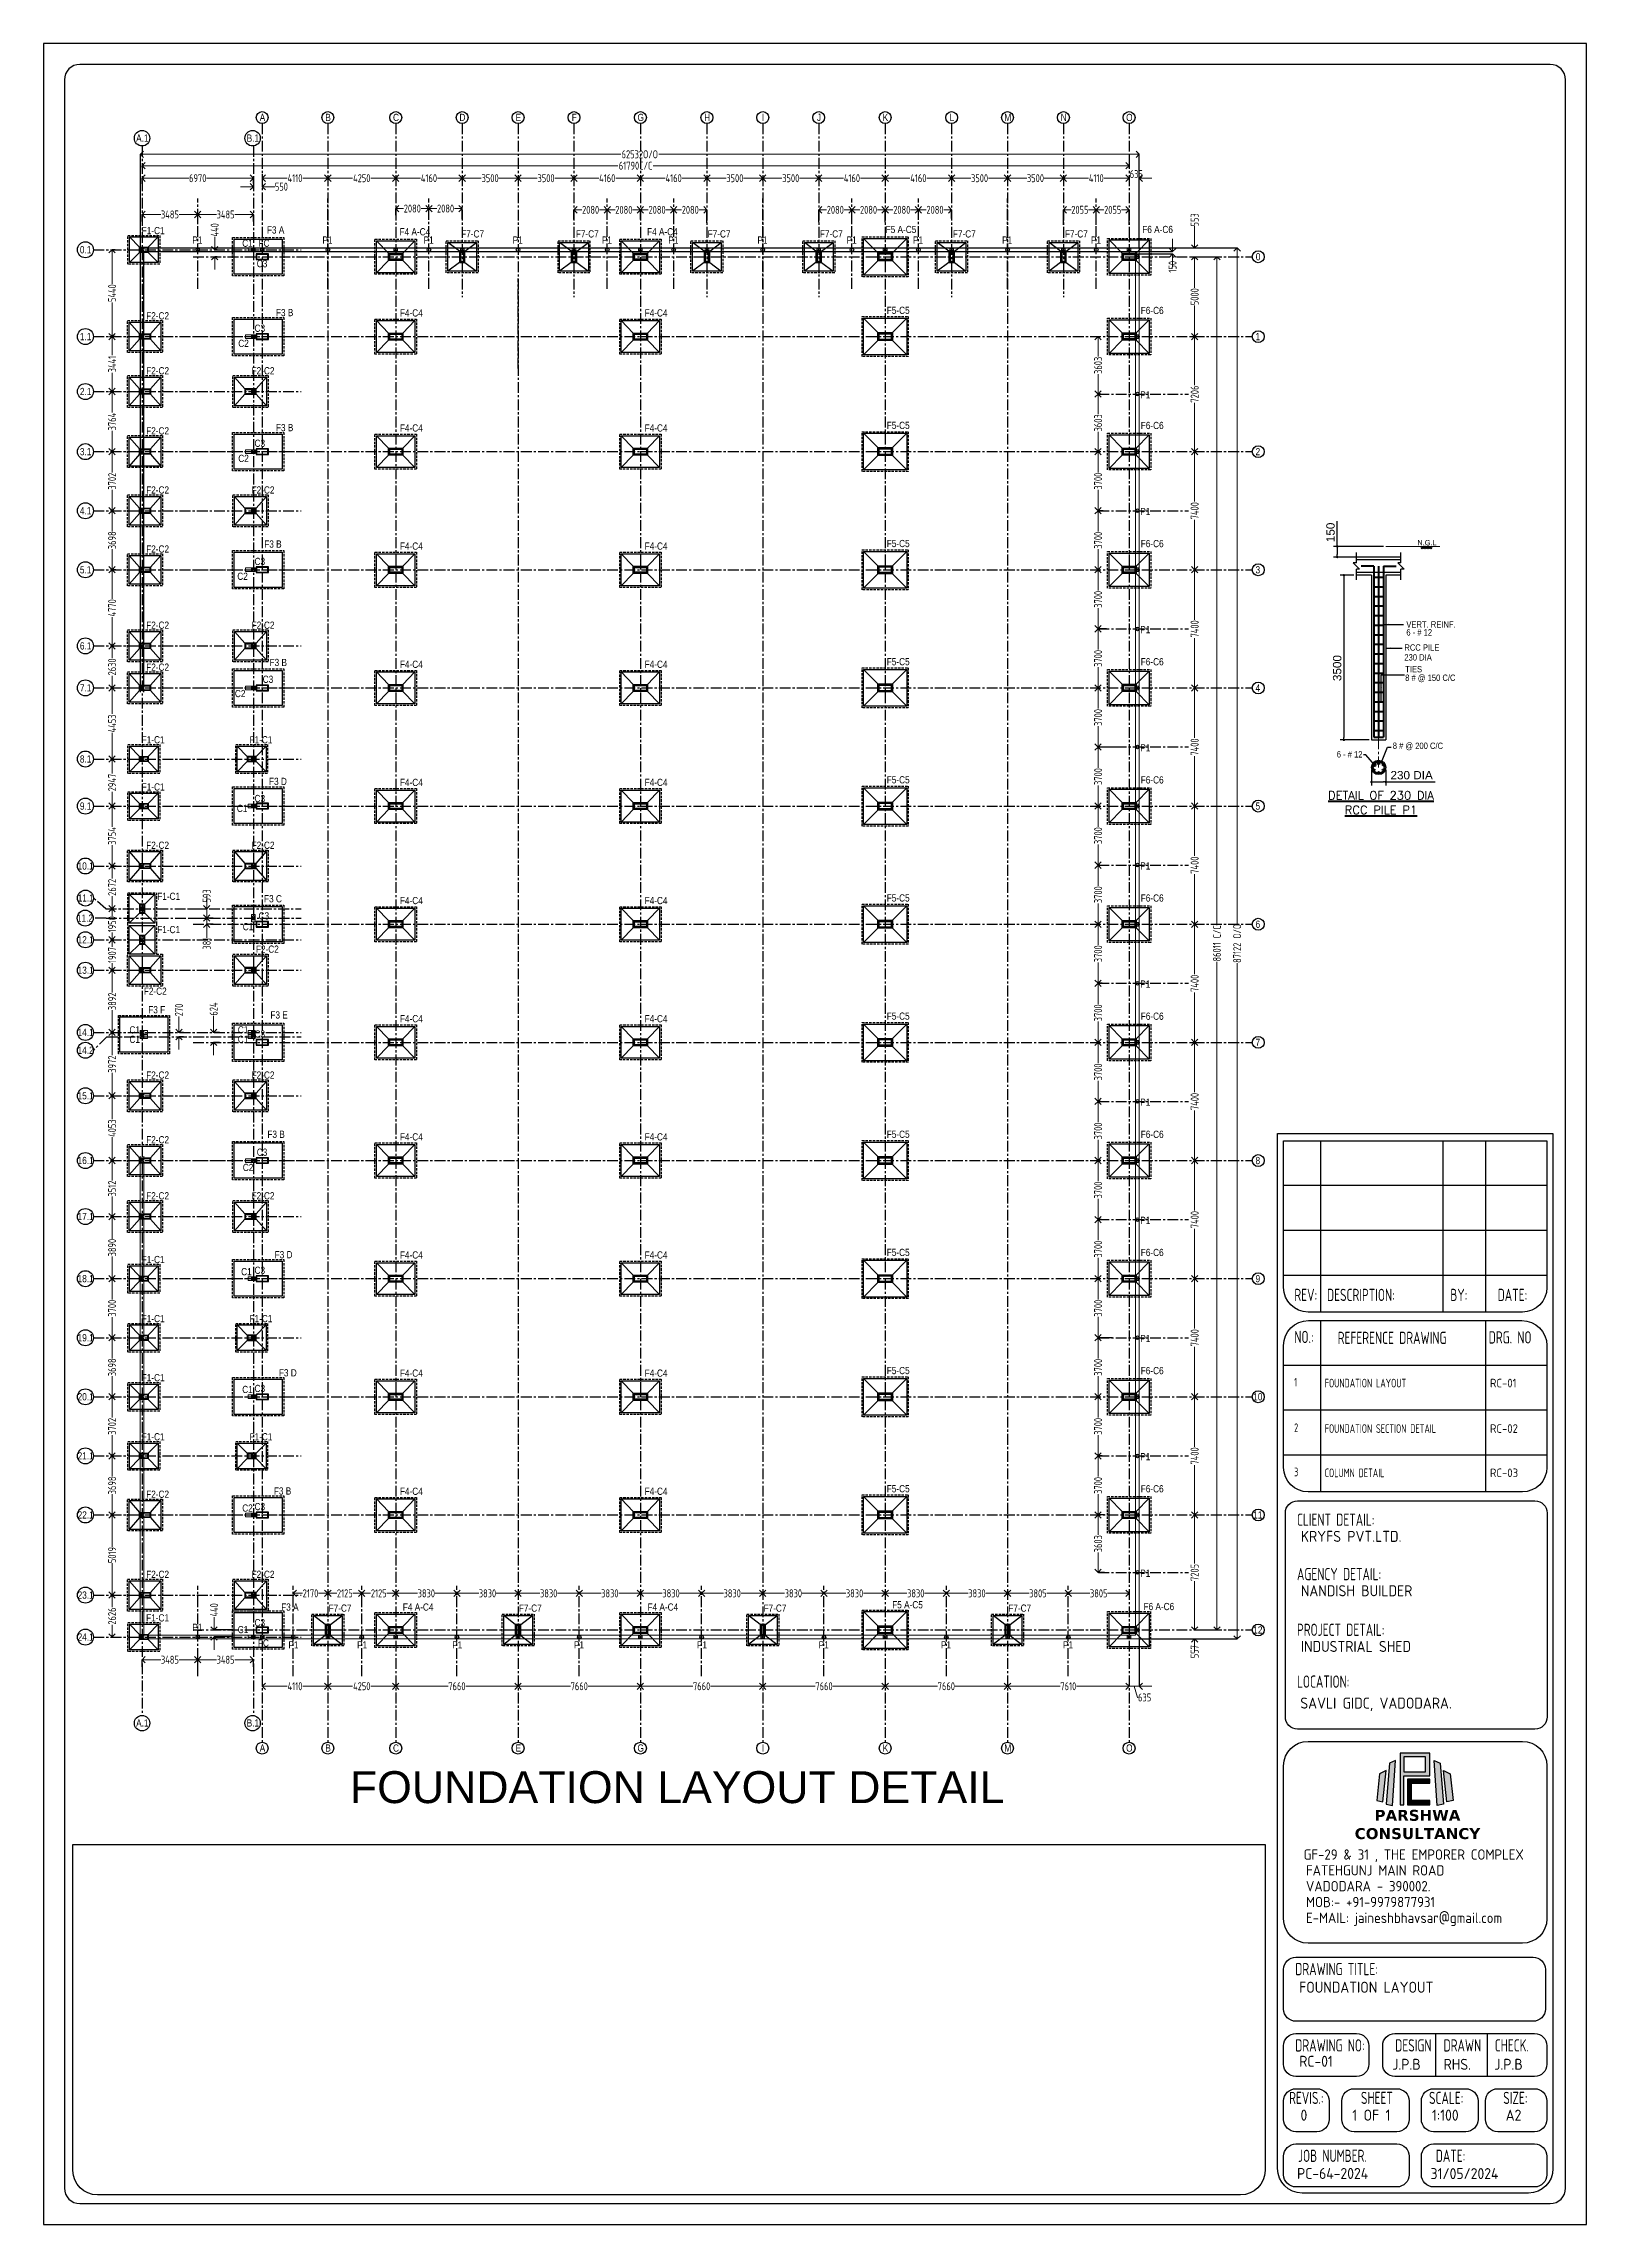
# Model space of a CAD drawing. Header units: inches. Extents: x -605 to 2991212, y -2872845 to 0.
# Drawn here: x 2264134 to 2360713, y -2501042 to -2364451 of the extents above; entities that cross this region are included whole.
import ezdxf
from ezdxf import colors
from ezdxf.entities.mleader import LeaderData, LeaderLine
from ezdxf.enums import TextEntityAlignment as Align
from ezdxf.math import Vec2, Vec3

# ---------------------------------------------------------------- set-up
doc = ezdxf.new("R2010")
doc.units = ezdxf.units.IN
doc.header["$LTSCALE"] = 600
doc.header["$MEASUREMENT"] = 0
doc.linetypes.add('CENTER', pattern=[2, 1.25, -0.25, 0.25, -0.25])
doc.linetypes.add('DASHED2', pattern=[0.375, 0.25, -0.125])
for name, color, linetype, lineweight in [('BRICK  WALL', 253, 'Continuous', 0), ('CENTER', 1, 'CENTER', 0), ('DIM', 251, 'Continuous', 0), ('L2', 2, 'Continuous', 20), ('L3', 3, 'Continuous', 25), ('L4', 4, 'Continuous', 30), ('L5', 10, 'Continuous', 40), ('PV_MASONRY', 10, 'Continuous', 0), ('PV_TEXT_ROMANS', 7, 'Continuous', 0), ('rDIMension', 1, 'Continuous', 18), ('rRCC 1', 3, 'Continuous', 25), ('rRCC 2', 40, 'Continuous', 15), ('rSHEET', 2, 'Continuous', 30), ('TEXT6', 6, 'Continuous', 50), ('TEXT7', 7, 'Continuous', 30)]:
    doc.layers.add(name, color=color, linetype=linetype, lineweight=lineweight)
doc.layers.add('see level', color=2, linetype='Continuous')
doc.layers.add('SnT-CENTER2', color=8, linetype='CENTER')
doc.styles.add('DIM', font='geniso.shx', dxfattribs={"width": 0.85})
doc.styles.add('J.P', font='ARIALN.TTF')
doc.styles.add('ROMAND', font='romand.shx')
doc.styles.add('ROMANS', font='arial.ttf')
doc.styles.get("Standard").update_dxf_attribs({"font": 'arial.ttf'})
doc.styles.add('TEXT3', font='geniso.shx')
doc.styles.add('TEXT3 0.75NA', font='geniso.shx', dxfattribs={"width": 0.75})
doc.dimstyles.new('DST-25$7', dxfattribs={"dimscale": 150, "dimtxt": 2.25, "dimasz": 2, "dimexe": 1.5, "dimexo": 1, "dimgap": 1, "dimtad": 1, "dimdec": 0, "dimlfac": 0.25, "dimzin": 0, "dimdsep": 46, "dimtxsty": 'ROMANS', "dimblk": 'DOT', "dimcen": 0.09, "dimdle": 1, "dimclrd": 1, "dimclre": 1, "dimclrt": 7, "dimadec": 0, "dimazin": 0, "dimtfac": 1, "dimtdec": 0, "dimtmove": 0, "dimatfit": 3, "dimfxl": 1, "dimtolj": 1, "dimtzin": 0, "dimarcsym": 0})
doc.dimstyles.new('DST-50', dxfattribs={"dimscale": 150, "dimtxt": 2.25, "dimasz": 1, "dimexe": 1.5, "dimexo": 1, "dimgap": 1, "dimtad": 1, "dimdec": 0, "dimlfac": 0.333333, "dimzin": 0, "dimdsep": 46, "dimtxsty": 'ROMANS', "dimblk": 'DOT', "dimcen": 0.09, "dimdle": 1, "dimclrd": 1, "dimclre": 1, "dimclrt": 7, "dimadec": 0, "dimazin": 0, "dimtfac": 1, "dimtdec": 0, "dimtmove": 0, "dimatfit": 3, "dimfxl": 1, "dimtolj": 1, "dimtzin": 0, "dimarcsym": 0})
doc.dimstyles.new('DST-50$7', dxfattribs={"dimscale": 150, "dimtxt": 2.25, "dimasz": 2, "dimexe": 1.5, "dimexo": 1, "dimgap": 1, "dimtad": 1, "dimdec": 0, "dimlfac": 0.333333, "dimzin": 0, "dimdsep": 46, "dimtxsty": 'ROMANS', "dimblk": 'DOT', "dimcen": 0.09, "dimdle": 1, "dimclrd": 1, "dimclre": 1, "dimclrt": 7, "dimadec": 0, "dimazin": 0, "dimtfac": 1, "dimtdec": 0, "dimtmove": 0, "dimatfit": 3, "dimfxl": 1, "dimtolj": 1, "dimtzin": 0, "dimarcsym": 0})
doc.dimstyles.new('ST-100', dxfattribs={"dimscale": 100, "dimtxt": 2.5, "dimasz": 2, "dimexe": 0.18, "dimexo": 0.0625, "dimgap": 0.2, "dimtad": 0, "dimdec": 0, "dimzin": 0, "dimdsep": 46, "dimtxsty": 'DIM', "dimblk": 'OPEN90', "dimcen": 0.09, "dimclrd": 256, "dimclrt": 7, "dimadec": 0, "dimazin": 0, "dimtfac": 1, "dimtdec": 0, "dimtofl": 0, "dimtmove": 0, "dimatfit": 3, "dimldrblk": 'OPEN90', "dimfxl": 1, "dimtolj": 1, "dimtzin": 0, "dimlwd": -1, "dimarcsym": 0})

msp = doc.modelspace()

# ---------------------------------------------------------------- texts
at = {"layer": 'PV_TEXT_ROMANS', "char_height": 450, "style": 'J.P'}
for s, insert, width, attachment_point in [('\\pxqc;A', (2277367.3, -2368848.3), 931.892, 1), ('\\pxqc;B', (2281477.2, -2368848.3), 931.892, 1), ('\\pxqc;C', (2285727.2, -2368848.3), 931.892, 1), ('\\pxqc;D', (2289887.2, -2368848.3), 931.892, 1), ('\\pxqc;E', (2293387.2, -2368848.3), 931.892, 1), ('\\pxqc;F', (2296887.2, -2368848.3), 931.892, 1), ('\\pxqc;G', (2301047.2, -2368848.3), 931.892, 1), ('\\pxqc;H', (2305207.2, -2368848.3), 931.892, 1), ('\\pxqc;I', (2308707.2, -2368848.3), 931.892, 1), ('\\pxqc;J', (2312207.2, -2368848.3), 931.892, 1), ('\\pxqc;K', (2316367.2, -2368848.3), 931.892, 1), ('\\pxqc;L', (2320527.2, -2368848.3), 931.892, 1), ('\\pxqc;M', (2324027.2, -2368848.3), 931.892, 1), ('\\pxqc;N', (2327527.2, -2368848.3), 931.892, 1), ('\\pxqc;O', (2331637.3, -2368848.3), 931.892, 1), ('\\pxqc;A.1', (2269847.2, -2370143.2), 931.892, 1), ('\\pxqc;B.1', (2276767.3, -2370143.2), 931.892, 1), ('\\pxqc;F1-C1', (2270524.1, -2375937.4), 931.892, 1), ('\\pxqc;P1', (2274828.1, -2376528.4), 2135.966, 3), ('\\pxqc;F3 A', (2277408.1, -2375897.1), 2496.79, 1), ('\\pxqc;P1', (2282973.1, -2376528.4), 2135.966, 3), ('\\pxqc;F4 A-C4', (2286162.5, -2376010.2), 2424.72, 1), ('\\pxqc;P1', (2289303.1, -2376528.4), 2135.966, 3), ('\\pxqc;F7-C7', (2290522.7, -2376144.6), 931.892, 1), ('\\pxqc;P1', (2294883.1, -2376528.4), 2135.966, 3), ('\\pxqc;F7-C7', (2297702.1, -2376144.6), 931.892, 1), ('\\pxqc;P1', (2300463.1, -2376528.4), 2135.966, 3), ('\\pxqc;F4 A-C4', (2301700.6, -2376010.2), 2339.741, 1), ('\\pxqc;P1', (2304623.1, -2376528.4), 2135.966, 3), ('\\pxqc;F7-C7', (2305952.7, -2376144.6), 931.892, 1), ('\\pxqc;P1', (2310203.1, -2376528.4), 2135.966, 3), ('\\pxqc;F7-C7', (2312979.2, -2376144.6), 931.892, 1), ('\\pxqc;P1', (2315783.1, -2376528.4), 2135.966, 3), ('\\pxqc;F5 A-C5', (2316298.5, -2375867.3), 3014.181, 1), ('\\pxqc;P1', (2319943.1, -2376528.4), 2135.966, 3), ('\\pxqc;F7-C7', (2321305.3, -2376144.6), 931.892, 1), ('\\pxqc;P1', (2325523.1, -2376528.4), 2135.966, 3), ('\\pxqc;F7-C7', (2328321.3, -2376144.6), 931.892, 1), ('\\pxqc;P1', (2331078.1, -2376528.4), 2135.966, 3), ('\\pxqc;F6 A-C6', (2332365.3, -2375867.3), 3012.269, 1), ('\\pxqc;0.1', (2266297.7, -2377134.4), 931.892, 1), ('\\pxqc;C1', (2275828.7, -2376727), 2135.966, 1), ('\\pxqc;C3', (2276736.5, -2378007.1), 2135.966, 1), ('\\pxqc;FC', (2276863.2, -2376725.4), 2135.966, 1), ('0', (2340017.7, -2377574.4), 931.892, 1), ('\\pxqc;F2-C2', (2270803.8, -2381276.2), 931.892, 1), ('\\pxqc;C3', (2276600.2, -2382052.1), 2135.966, 1), ('\\pxqc;F3 B', (2278099.9, -2381072.7), 2241.592, 1), ('\\pxqc;F4-C4', (2286688.7, -2381094.3), 931.892, 1), ('\\pxqc;F4-C4', (2302008.7, -2381094.3), 931.892, 1), ('\\pxqc;F5-C5', (2317165.5, -2380931.3), 931.892, 1), ('\\pxqc;F6-C6', (2333067, -2380938.1), 931.892, 1), ('\\pxqc;1.1', (2266297.7, -2382576), 931.892, 1), ('\\pxqc;C2', (2275581, -2382997.8), 2135.966, 1), ('\\pxqc;1', (2339681.6, -2382576), 931.892, 1), ('\\pxqc;F2-C2', (2270803.8, -2384717.2), 931.892, 1), ('\\pxqc;F2-C2', (2277403.8, -2384717.2), 931.892, 1), ('\\pxqc;2.1', (2266297.7, -2386015.5), 931.892, 1), ('\\pxqc;P1', (2334168.3, -2386228), 2135.966, 3), ('\\pxqc;F2-C2', (2270803.8, -2388481.7), 931.892, 1), ('\\pxqc;F3 B', (2278099.9, -2388278.2), 2241.592, 1), ('\\pxqc;F4-C4', (2286688.7, -2388299.8), 931.892, 1), ('\\pxqc;F4-C4', (2302008.7, -2388299.8), 931.892, 1), ('\\pxqc;F5-C5', (2317165.5, -2388136.8), 931.892, 1), ('\\pxqc;F6-C6', (2333067, -2388143.6), 931.892, 1), ('\\pxqc;3.1', (2266297.7, -2389781.5), 931.892, 1), ('\\pxqc;C2', (2275581, -2390203.3), 2135.966, 1), ('\\pxqc;C3', (2276600.2, -2389257.6), 2135.966, 1), ('\\pxqc;2', (2339681.6, -2389781.5), 931.892, 1), ('\\pxqc;F2-C2', (2270803.8, -2392183.2), 931.892, 1), ('\\pxqc;F2-C2', (2277403.8, -2392183.2), 931.892, 1), ('\\pxqc;4.1', (2266297.7, -2393481.5), 931.892, 1), ('\\pxqc;P1', (2334168.3, -2393530.8), 2135.966, 3), ('\\pxqc;F3 B', (2277369, -2395568.8), 2241.592, 1), ('\\pxqc;F4-C4', (2286688.7, -2395698.3), 931.892, 1), ('\\pxqc;F4-C4', (2302008.7, -2395698.3), 931.892, 1), ('\\pxqc;F5-C5', (2317165.5, -2395536.8), 931.892, 1), ('\\pxqc;F6-C6', (2333067, -2395542), 931.892, 1), ('\\pxqc;F2-C2', (2270803.8, -2395881.7), 931.892, 1), ('\\pxqc;C3', (2276600.2, -2396657.6), 2135.966, 1), ('\\pxqc;5.1', (2266297.7, -2397181.5), 931.892, 1), ('\\pxqc;C2', (2275519.5, -2397587.8), 2135.966, 1), ('\\pxqc;3', (2339681.6, -2397181.5), 931.892, 1), ('\\pxqc;F2-C2', (2270803.8, -2400651.7), 931.892, 1), ('\\pxqc;F2-C2', (2277403.8, -2400651.7), 931.892, 1), ('\\pxqc;P1', (2334168.3, -2400930.8), 2135.966, 3), ('\\pxqc;6.1', (2266297.7, -2401949.9), 931.892, 1), ('\\pxqc;F2-C2', (2270803.8, -2403281.7), 931.892, 1), ('\\pxqc;F3 B', (2277701.3, -2402985.8), 2241.592, 1), ('\\pxqc;F4-C4', (2286688.7, -2403099.8), 931.892, 1), ('\\pxqc;F4-C4', (2302008.7, -2403099.8), 931.892, 1), ('\\pxqc;F5-C5', (2317165.5, -2402936.8), 931.892, 1), ('\\pxqc;F6-C6', (2333067, -2402942), 931.892, 1), ('\\pxqc;7.1', (2266297.7, -2404579.9), 931.892, 1), ('\\pxqc;C2', (2275370.1, -2404932.7), 2135.966, 1), ('\\pxqc;C3', (2277109.2, -2404040), 2135.966, 1), ('\\pxqc;4', (2339681.6, -2404581.5), 931.892, 1), ('\\pxqc;F1-C1', (2270524.1, -2407828.6), 931.892, 1), ('\\pxqc;F1-C1', (2277274.2, -2407828.6), 931.892, 1), ('\\pxqc;8.1', (2266297.7, -2409032.6), 931.892, 1), ('\\pxqc;P1', (2334168.3, -2408330.8), 2135.966, 3), ('\\pxqc;F1-C1', (2270524.1, -2410782.9), 931.892, 1), ('\\pxqc;F3 D', (2277483.2, -2410434.7), 2641.462, 1), ('\\pxqc;F4-C4', (2286688.7, -2410498.3), 931.892, 1), ('\\pxqc;F4-C4', (2302008.7, -2410498.3), 931.892, 1), ('\\pxqc;F5-C5', (2317165.5, -2410336.8), 931.892, 1), ('\\pxqc;F6-C6', (2333067, -2410342), 931.892, 1), ('\\pxqc;9.1', (2266297.7, -2411979.9), 931.892, 1), ('\\pxqc;C1', (2275493.1, -2412126.3), 2135.966, 1), ('\\pxqc;C3', (2276600.2, -2411507.7), 2135.966, 1), ('\\pxqc;5', (2339681.6, -2411981.5), 931.892, 1), ('\\pxqc;F2-C2', (2270803.8, -2414435.7), 931.892, 1), ('\\pxqc;F2-C2', (2277403.8, -2414435.7), 931.892, 1), ('\\pxqc;10.1', (2266297.7, -2415734), 931.892, 1), ('\\pxqc;P1', (2334168.3, -2415730.8), 2135.966, 3), ('\\pxqc;F1-C1', (2271496.6, -2417633.2), 931.892, 1), ('\\pxqc;11.2', (2266254.2, -2418999), 931.892, 1), ('\\pxqc;11.1', (2266303.4, -2417740.1), 931.892, 1), ('\\pxqc;C3', (2276852.9, -2418859.1), 2135.966, 1), ('\\pxqc;F3 C', (2277420, -2417784.3), 2142.609, 1), ('\\pxqc;F4-C4', (2286688.7, -2417899.8), 931.892, 1), ('\\pxqc;F4-C4', (2302008.7, -2417899.8), 931.892, 1), ('\\pxqc;F5-C5', (2317165.5, -2417736.8), 931.892, 1), ('\\pxqc;F6-C6', (2333067, -2417742), 931.892, 1), ('\\pxqc;12.1', (2266297.7, -2420356.6), 931.892, 1), ('\\pxqc;F1-C1', (2271496.6, -2419717.1), 931.892, 1), ('\\pxqc;C1', (2275861.3, -2419534.2), 2135.966, 1), ('\\pxqc;6', (2339681.6, -2419381.5), 931.892, 1), ('\\pxqc;F2-C2', (2277673.7, -2420942.8), 931.892, 1), ('\\pxqc;13.1', (2266297.7, -2422264), 931.892, 1), ('\\pxqc;F2-C2', (2270656.4, -2423575.3), 931.892, 1), ('\\pxqc;P1', (2334168.3, -2423130.8), 2135.966, 3), ('\\pxqc;F3 F', (2270524.1, -2424737.1), 1379.089, 1), ('\\pxqc;F3 E', (2277765.4, -2425064), 2220.923, 1), ('\\pxqc;F4-C4', (2286688.7, -2425298.3), 931.892, 1), ('\\pxqc;F4-C4', (2302008.7, -2425298.3), 931.892, 1), ('\\pxqc;F5-C5', (2317165.5, -2425136.8), 931.892, 1), ('\\pxqc;F6-C6', (2333067, -2425142), 931.892, 1), ('\\pxqc;14.1', (2266297.7, -2426155.5), 931.892, 1), ('\\pxqc;C1', (2268767.9, -2425998.7), 2135.966, 1), ('\\pxqc;C1', (2268767.9, -2426589.8), 2135.966, 1), ('\\pxqc;C1', (2275553, -2425998.7), 2135.966, 1), ('\\pxqc;C1', (2275553, -2426589.8), 2135.966, 1), ('\\pxqc;C3', (2276600.2, -2426259.1), 2135.966, 1), ('\\pxqc;7', (2339681.6, -2426781.5), 931.892, 1), ('\\pxqc;14.2', (2266297.7, -2427277), 931.892, 1), ('\\pxqc;F2-C2', (2270803.8, -2428828.8), 931.892, 1), ('\\pxqc;F2-C2', (2277403.8, -2428828.8), 931.892, 1), ('\\pxqc;15.1', (2266297.7, -2430127.1), 931.892, 1), ('\\pxqc;P1', (2334168.3, -2430530.5), 2135.966, 3), ('\\pxqc;F3 B', (2277224.8, -2432537.8), 2923.952, 1), ('\\pxqc;F5-C5', (2317165.5, -2432536.8), 931.892, 1), ('\\pxqc;F6-C6', (2333067, -2432542), 931.892, 1), ('\\pxqc;F2-C2', (2270803.8, -2432881.7), 931.892, 1), ('\\pxqc;C3', (2276737.2, -2433659.1), 2135.966, 1), ('\\pxqc;F4-C4', (2286688.7, -2432699.8), 931.892, 1), ('\\pxqc;F4-C4', (2302008.7, -2432699.8), 931.892, 1), ('\\pxqc;16.1', (2266297.7, -2434179.9), 931.892, 1), ('\\pxqc;C2', (2275865.4, -2434616.4), 2135.966, 1), ('\\pxqc;8', (2339681.6, -2434181.5), 931.892, 1), ('\\pxqc;F2-C2', (2270803.8, -2436393.2), 931.892, 1), ('\\pxqc;F2-C2', (2277403.8, -2436393.2), 931.892, 1), ('\\pxqc;17.1', (2266297.7, -2437691.5), 931.892, 1), ('\\pxqc;P1', (2334168.3, -2437930.8), 2135.966, 3), ('\\pxqc;F1-C1', (2270524.1, -2440382.9), 931.892, 1), ('\\pxqc;F3 D', (2278099.9, -2440078.2), 2106.506, 1), ('\\pxqc;F4-C4', (2286688.7, -2440098.3), 931.892, 1), ('\\pxqc;F4-C4', (2302008.7, -2440098.3), 931.892, 1), ('\\pxqc;F5-C5', (2317165.5, -2439936.8), 931.892, 1), ('\\pxqc;F6-C6', (2333067, -2439942), 931.892, 1), ('\\pxqc;18.1', (2266297.7, -2441581.5), 931.892, 1), ('\\pxqc;C1', (2275759.7, -2441144.4), 2135.966, 1), ('\\pxqc;C3', (2276600.2, -2441057.6), 2135.966, 1), ('\\pxqc;9', (2339681.6, -2441581.5), 931.892, 1), ('\\pxqc;F1-C1', (2270524.1, -2444084.4), 931.892, 1), ('\\pxqc;F1-C1', (2277274.2, -2444084.4), 931.892, 1), ('\\pxqc;19.1', (2266297.7, -2445281.5), 931.892, 1), ('\\pxqc;P1', (2334168.3, -2445330.8), 2135.966, 3), ('\\pxqc;F3 D', (2278099.9, -2447478.2), 2641.462, 1), ('\\pxqc;F4-C4', (2286688.7, -2447498.3), 931.892, 1), ('\\pxqc;F4-C4', (2302008.7, -2447498.3), 931.892, 1), ('\\pxqc;F5-C5', (2317165.5, -2447336.8), 931.892, 1), ('\\pxqc;F6-C6', (2333067, -2447342), 931.892, 1), ('\\pxqc;20.1', (2266297.7, -2448981.5), 931.892, 1), ('\\pxqc;F1-C1', (2270524.1, -2447782.9), 931.892, 1), ('\\pxqc;C1', (2275829.2, -2448521.9), 2135.966, 1), ('\\pxqc;C3', (2276600.2, -2448457.6), 2135.966, 1), ('\\pxqc;10', (2339681.6, -2448979.9), 931.892, 1), ('\\pxqc;F1-C1', (2270524.1, -2451484.4), 931.892, 1), ('\\pxqc;F1-C1', (2277274.2, -2451484.4), 931.892, 1), ('\\pxqc;21.1', (2266297.7, -2452681.5), 931.892, 1), ('\\pxqc;P1', (2334168.3, -2452730.8), 2135.966, 3), ('\\pxqc;F2-C2', (2270803.8, -2455083.2), 931.892, 1), ('\\pxqc;C3', (2276600.2, -2455859.1), 2135.966, 1), ('\\pxqc;F3 B', (2277812.9, -2454879.8), 2559.383, 1), ('\\pxqc;F4-C4', (2286688.7, -2454898.3), 931.892, 1), ('\\pxqc;F4-C4', (2302008.7, -2454898.3), 931.892, 1), ('\\pxqc;F5-C5', (2317165.5, -2454736.8), 931.892, 1), ('\\pxqc;F6-C6', (2333067, -2454743.6), 931.892, 1), ('\\pxqc;22.1', (2266297.7, -2456381.5), 931.892, 1), ('\\pxqc;C2', (2275829.2, -2455948.8), 2135.966, 1), ('\\pxqc;11', (2339681.6, -2456381.5), 931.892, 1), ('\\pxqc;F2-C2', (2270803.8, -2460100.7), 931.892, 1), ('\\pxqc;F2-C2', (2277403.8, -2460100.7), 931.892, 1), ('\\pxqc;P1', (2334168.3, -2460033.3), 2135.966, 3), ('\\pxqc;23.1', (2266297.7, -2461398.9), 931.892, 1), ('\\pxqc;F3 A', (2278099.9, -2462149.7), 2897.558, 1), ('\\pxqc;F7-C7', (2282224.3, -2462217.6), 931.892, 1), ('\\pxqc;F4 A-C4', (2286380.6, -2462149.7), 2396.759, 1), ('\\pxqc;F7-C7', (2294134.3, -2462217.6), 931.892, 1), ('\\pxqc;F4 A-C4', (2301700.6, -2462149.7), 2396.759, 1), ('\\pxqc;F7-C7', (2309454.3, -2462217.6), 931.892, 1), ('\\pxqc;F5 A-C5', (2316853.6, -2462006.8), 2725.181, 1), ('\\pxqc;F7-C7', (2324774.3, -2462217.6), 931.892, 1), ('\\pxqc;F6 A-C6', (2332693.6, -2462116.7), 2514.692, 1), ('\\pxqc;24.1', (2266297.7, -2464028.9), 931.892, 1), ('\\pxqc;F1-C1', (2270801.4, -2462827.4), 931.892, 1), ('\\pxqc;P1', (2274828.1, -2463422.9), 2135.966, 3), ('\\pxqc;C1', (2275548.4, -2463560.6), 2135.966, 1), ('\\pxqc;C3', (2276600.2, -2463129.1), 2135.966, 1), ('\\pxqc;12', (2339681.6, -2463584.9), 931.892, 1), ('\\pxqc;FC', (2276823.4, -2464405.3), 2135.966, 1), ('\\pxqc;P1', (2278708.2, -2464520.8), 2135.966, 1), ('\\pxqc;P1', (2283003.2, -2464520), 2135.966, 1), ('\\pxqc;P1', (2288958.2, -2464520), 2135.966, 1), ('\\pxqc;P1', (2298714.4, -2464520), 2135.966, 3), ('\\pxqc;P1', (2304278.2, -2464520), 2135.966, 1), ('\\pxqc;P1', (2314034.4, -2464520), 2135.966, 3), ('\\pxqc;P1', (2319553.2, -2464521.5), 2135.966, 1), ('\\pxqc;P1', (2329329.5, -2464521.5), 2135.966, 3), ('\\pxqc;A.1', (2269847.2, -2469412.2), 931.892, 1), ('\\pxqc;B.1', (2276767.3, -2469412.2), 931.892, 1), ('\\pxqc;A', (2277367.3, -2470980.6), 931.892, 1), ('\\pxqc;B', (2281477.2, -2470980.6), 931.892, 1), ('\\pxqc;C', (2285727.2, -2470980.6), 931.892, 1), ('\\pxqc;E', (2293387.2, -2470980.6), 931.892, 1), ('\\pxqc;G', (2301047.2, -2470980.6), 931.892, 1), ('\\pxqc;I', (2308707.2, -2470980.6), 931.892, 1), ('\\pxqc;K', (2316367.2, -2470980.6), 931.892, 1), ('\\pxqc;M', (2324027.2, -2470980.6), 931.892, 1), ('\\pxqc;O', (2331637.3, -2470980.6), 931.892, 1)]:
    msp.add_mtext(s, dxfattribs=dict(at, insert=insert, width=width, attachment_point=attachment_point))
at = {"layer": 'rRCC 2'}
msp.add_text('FOUNDATION LAYOUT DETAIL', height=2000, dxfattribs=at).set_placement((2283305.7, -2474655.6))
at = {"layer": 'rSHEET', "style": 'TEXT3 0.75NA', "width": 0.75}
for s, height, p in [('REV:', 766.47, (2342433.5, -2443207.5)), ('DESCRIPTION:', 766.474, (2344476.8, -2443207.5)), ('BY:', 766.47, (2352194.8, -2443207.5)), ('DATE:', 766.47, (2355159.9, -2443207.5)), ('NO.:', 766.47, (2342433.5, -2445841.1)), ('REFERENCE DRAWING', 766.474, (2345147.5, -2445896.9)), ('DRG. NO', 766.47, (2354600.9, -2445868.8)), ('2', 542, (2342418.4, -2451412.2)), ('FOUNDATION SECTION DETAIL', 541.952, (2344332.7, -2451467.2)), ('3', 542, (2342418.4, -2454185.8)), ('COLUMN DETAIL', 541.952, (2344332.7, -2454240.7)), ('CLIENT DETAIL:', 766.474, (2342596.4, -2457287.8)), ('AGENCY DETAIL:', 766.474, (2342596.4, -2460694.9)), ('PROJECT DETAIL:', 766.474, (2342596.4, -2464182.3)), ('LOCATION:', 766.47, (2342596.4, -2467429.1)), ('DRAWING TITLE:', 766.474, (2342489.2, -2485433)), ('DRAWING NO:', 766.474, (2342489.2, -2490213.7)), ('DESIGN', 766.47, (2348744.8, -2490213.7)), ('DRAWN', 766.47, (2351773.9, -2490213.7)), ('CHECK.', 766.47, (2354978.8, -2490213.7)), ('REVIS.:', 766.47, (2342105.3, -2493503.1)), ('SHEET', 766.47, (2346598.9, -2493503.1)), ('SCALE:', 766.47, (2350862.9, -2493503.1)), ('SIZE:', 766.47, (2355509.2, -2493503.1)), ('JOB NUMBER.', 766.474, (2342662.5, -2497129.8)), ('DATE:', 766.47, (2351285.3, -2497129.8))]:
    msp.add_text(s, height=height, dxfattribs=at).set_placement(p)
at = {"layer": 'rSHEET', "color": 1, "style": 'TEXT3 0.75NA', "width": 0.75}
for s, height, p in [('1', 542, (2342418.4, -2448564.6)), ('FOUNDATION LAYOUT', 541.952, (2344332.7, -2448619.5))]:
    msp.add_text(s, height=height, dxfattribs=at).set_placement(p)
at = {"layer": 'rSHEET', "color": 1, "style": 'TEXT3 0.75NA'}
msp.add_text('RC-01', height=541.95, dxfattribs=at).set_placement((2354680.1, -2448619.5))
at = {"layer": 'rSHEET'}
for s, height, style, p in [('RC-02', 541.95, 'TEXT3 0.75NA', (2354680.1, -2451467.2)), ('RC-03', 541.95, 'TEXT3 0.75NA', (2354680.1, -2454240.7)), ('KRYFS PVT.LTD.', 689.827, 'TEXT3', (2342840.6, -2458293.5)), ('NANDISH BUILDER', 689.827, 'TEXT3', (2342840.6, -2461700.7)), ('INDUSTRIAL SHED', 689.827, 'TEXT3', (2342840.6, -2465188)), ('SAVLI GIDC, VADODARA.', 689.827, 'TEXT3', (2342807.3, -2468736.1)), ('FOUNDATION LAYOUT', 689.827, 'TEXT3', (2342733.4, -2486533.3)), ('RC-01', 689.83, 'TEXT3', (2342733.4, -2491170.6)), ('J.P.B', 689.83, 'TEXT3', (2348567.4, -2491360.4)), ('RHS.', 689.83, 'TEXT3', (2351773.3, -2491360.4)), ('J.P.B', 689.83, 'TEXT3', (2354954.7, -2491360.4)), ('0', 689.8, 'TEXT3', (2342816.9, -2494546)), ('1 OF 1', 689.83, 'TEXT3', (2346059.3, -2494546)), ('1:100', 689.83, 'TEXT3', (2351046.2, -2494546)), ('A2', 689.83, 'TEXT3', (2355664, -2494546)), ('PC-64-2024', 689.83, 'TEXT3', (2342604.1, -2498196.3)), ('31/05/2024', 689.83, 'TEXT3', (2350959.4, -2498205.7))]:
    msp.add_text(s, height=height, dxfattribs=dict(at, style=style)).set_placement(p)
at = {"layer": 'rSHEET', "lineweight": 13, "style": 'TEXT3'}
for s, p in [('GF-29 & 31 , THE EMPORER COMPLEX', (2343012.1, -2478199.2)), ('FATEHGUNJ MAIN ROAD', (2343160.8, -2479190.5)), ('VADODARA - 390002.', (2343160.8, -2480181.8)), ('MOB:- +91-9979877931', (2343160.8, -2481173)), ('E-MAIL: jaineshbhavsar@gmail.com', (2343160.8, -2482164.3))]:
    msp.add_text(s, height=645.799, dxfattribs=at).set_placement(p)
at = {"layer": 'TEXT6', "style": 'ROMAND'}
for s, p in [('%%UDETAIL OF 230 DIA', (2347854.7, -2411534.3)), ('%%URCC PILE P1', (2347854.7, -2412445.3))]:
    msp.add_text(s, height=525, dxfattribs=at).set_placement(p, align=Align.MIDDLE)
at = {"layer": 'TEXT7', "style": 'ROMANS', "width": 0.85}
for s, height, p in [('N.G.L', 337.5, (2350136.2, -2395875.7)), ('VERT. REINF.', 400, (2349444.1, -2401030.4)), ('6 - # 12', 400, (2349444.1, -2401526.2)), ('RCC PILE', 400, (2349319.4, -2402475.3)), ('230 DIA', 400, (2349319.4, -2403093.1)), ('TIES', 400, (2349371.2, -2403832.5)), ('8 # @ 150 C/C', 400, (2349371.2, -2404369)), ('6 - # 12', 400, (2345088.3, -2409165.8)), ('8 # @ 200 C/C', 400, (2348593.4, -2408630.1))]:
    msp.add_text(s, height=height, dxfattribs=at).set_placement(p)

# ---------------------------------------------------------------- blocks, each defined once
blk = doc.blocks.new('_Open90')
at = {"color": 0, "linetype": 'ByBlock', "lineweight": -2}
for p, q in [((0, 0), (-1, 0)), ((-0.5, 0.5), (0, 0)), ((0, 0), (-0.5, -0.5))]:
    blk.add_line(p, q, dxfattribs=at)
blk = doc.blocks.new('*D667')
at = {"layer": 'Defpoints', "color": 0, "linetype": 'ByBlock'}
for p in [(2270296, -2373235), (2277266, -2372880), (2277266, -2373222)]:
    blk.add_point(p, dxfattribs=at)
at = {"layer": 'rDIMension', "color": 0, "linetype": 'ByBlock', "lineweight": -2}
for p, q in [((2270296, -2373235), (2270296, -2372880)), ((2277266, -2373222), (2277266, -2372880))]:
    blk.add_line(p, q, dxfattribs=at)
at = {"layer": 'rDIMension'}
for p, q in [((2270696, -2372880), (2273229, -2372880)), ((2276866, -2372880), (2274334, -2372880))]:
    blk.add_line(p, q, dxfattribs=at)
at = {"layer": 'rDIMension', "linetype": 'ByBlock', "xscale": 400, "yscale": 400, "zscale": 400, "rotation": 180}
blk.add_blockref('_Open90', (2270296, -2372880), dxfattribs=at)
at = {"layer": 'rDIMension', "linetype": 'ByBlock', "xscale": 400, "yscale": 400, "zscale": 400}
blk.add_blockref('_Open90', (2277266, -2372880), dxfattribs=at)
at = {"layer": 'rDIMension', "color": 7, "linetype": 'ByBlock', "insert": (2273781, -2372880), "char_height": 500, "attachment_point": 5, "style": 'DIM'}
blk.add_mtext('\\A1;6970', dxfattribs=at)
blk = doc.blocks.new('*D668')
at = {"layer": 'Defpoints', "color": 0, "linetype": 'ByBlock'}
for p in [(2268260, -2382801), (2268260, -2386242), (2268421, -2386242)]:
    blk.add_point(p, dxfattribs=at)
at = {"layer": 'rDIMension', "color": 0, "linetype": 'ByBlock', "lineweight": -2}
for p, q in [((2268260, -2382801), (2268421, -2382801)), ((2268260, -2386242), (2268421, -2386242))]:
    blk.add_line(p, q, dxfattribs=at)
at = {"layer": 'rDIMension'}
for p, q in [((2268421, -2383201), (2268421, -2383971)), ((2268421, -2385842), (2268421, -2385073))]:
    blk.add_line(p, q, dxfattribs=at)
at = {"layer": 'rDIMension', "linetype": 'ByBlock', "xscale": 400, "yscale": 400, "zscale": 400}
for p, rotation in [((2268421, -2382801), 90), ((2268421, -2386242), 270)]:
    blk.add_blockref('_Open90', p, dxfattribs=dict(at, rotation=rotation))
at = {"layer": 'rDIMension', "color": 7, "linetype": 'ByBlock', "insert": (2268421, -2384522), "char_height": 500, "attachment_point": 5, "rotation": 90, "style": 'DIM'}
blk.add_mtext('\\A1;3441', dxfattribs=at)
blk = doc.blocks.new('*D669')
at = {"layer": 'Defpoints', "color": 0, "linetype": 'ByBlock'}
for p in [(2268260, -2386242), (2268421, -2390007), (2268421, -2390007)]:
    blk.add_point(p, dxfattribs=at)
at = {"layer": 'rDIMension', "color": 0, "linetype": 'ByBlock', "lineweight": -2}
for p, q in [((2268260, -2386242), (2268421, -2386242)), ((2268421, -2390007), (2268421, -2390007))]:
    blk.add_line(p, q, dxfattribs=at)
at = {"layer": 'rDIMension'}
for p, q in [((2268421, -2386642), (2268421, -2387552)), ((2268421, -2389607), (2268421, -2388697))]:
    blk.add_line(p, q, dxfattribs=at)
at = {"layer": 'rDIMension', "linetype": 'ByBlock', "xscale": 400, "yscale": 400, "zscale": 400}
for p, rotation in [((2268421, -2386242), 90), ((2268421, -2390007), 270)]:
    blk.add_blockref('_Open90', p, dxfattribs=dict(at, rotation=rotation))
at = {"layer": 'rDIMension', "color": 7, "linetype": 'ByBlock', "insert": (2268421, -2388125), "char_height": 500, "attachment_point": 5, "rotation": 90, "style": 'DIM'}
blk.add_mtext('\\A1;3764', dxfattribs=at)
blk = doc.blocks.new('*D670')
at = {"layer": 'Defpoints', "color": 0, "linetype": 'ByBlock'}
for p in [(2268421, -2390007), (2268421, -2393708), (2268421, -2393708)]:
    blk.add_point(p, dxfattribs=at)
at = {"layer": 'rDIMension', "color": 0, "linetype": 'ByBlock', "lineweight": -2}
for p, q in [((2268421, -2390007), (2268421, -2390007)), ((2268421, -2393708), (2268421, -2393708))]:
    blk.add_line(p, q, dxfattribs=at)
at = {"layer": 'rDIMension'}
for p, q in [((2268421, -2390407), (2268421, -2391306)), ((2268421, -2393308), (2268421, -2392409))]:
    blk.add_line(p, q, dxfattribs=at)
at = {"layer": 'rDIMension', "linetype": 'ByBlock', "xscale": 400, "yscale": 400, "zscale": 400}
for p, rotation in [((2268421, -2390007), 90), ((2268421, -2393708), 270)]:
    blk.add_blockref('_Open90', p, dxfattribs=dict(at, rotation=rotation))
at = {"layer": 'rDIMension', "color": 7, "linetype": 'ByBlock', "insert": (2268421, -2391858), "char_height": 500, "attachment_point": 5, "rotation": 90, "style": 'DIM'}
blk.add_mtext('\\A1;3702', dxfattribs=at)
blk = doc.blocks.new('*D671')
at = {"layer": 'Defpoints', "color": 0, "linetype": 'ByBlock'}
for p in [(2268421, -2393708), (2268421, -2397407), (2268644, -2397407)]:
    blk.add_point(p, dxfattribs=at)
at = {"layer": 'rDIMension', "color": 0, "linetype": 'ByBlock', "lineweight": -2}
for p, q in [((2268421, -2393708), (2268421, -2393708)), ((2268644, -2397407), (2268421, -2397407))]:
    blk.add_line(p, q, dxfattribs=at)
at = {"layer": 'rDIMension'}
for p, q in [((2268421, -2394108), (2268421, -2395006)), ((2268421, -2397007), (2268421, -2396110))]:
    blk.add_line(p, q, dxfattribs=at)
at = {"layer": 'rDIMension', "linetype": 'ByBlock', "xscale": 400, "yscale": 400, "zscale": 400}
for p, rotation in [((2268421, -2393708), 90), ((2268421, -2397407), 270)]:
    blk.add_blockref('_Open90', p, dxfattribs=dict(at, rotation=rotation))
at = {"layer": 'rDIMension', "color": 7, "linetype": 'ByBlock', "insert": (2268421, -2395558), "char_height": 500, "attachment_point": 5, "rotation": 90, "style": 'DIM'}
blk.add_mtext('\\A1;3698', dxfattribs=at)
blk = doc.blocks.new('*D672')
at = {"layer": 'Defpoints', "color": 0, "linetype": 'ByBlock'}
for p in [(2268644, -2397407), (2268421, -2402177), (2268421, -2402177)]:
    blk.add_point(p, dxfattribs=at)
at = {"layer": 'rDIMension', "color": 0, "linetype": 'ByBlock', "lineweight": -2}
for p, q in [((2268644, -2397407), (2268421, -2397407)), ((2268421, -2402177), (2268421, -2402177))]:
    blk.add_line(p, q, dxfattribs=at)
at = {"layer": 'rDIMension'}
for p, q in [((2268421, -2397807), (2268421, -2399219)), ((2268421, -2401777), (2268421, -2400365))]:
    blk.add_line(p, q, dxfattribs=at)
at = {"layer": 'rDIMension', "linetype": 'ByBlock', "xscale": 400, "yscale": 400, "zscale": 400}
for p, rotation in [((2268421, -2397407), 90), ((2268421, -2402177), 270)]:
    blk.add_blockref('_Open90', p, dxfattribs=dict(at, rotation=rotation))
at = {"layer": 'rDIMension', "color": 7, "linetype": 'ByBlock', "insert": (2268421, -2399792), "char_height": 500, "attachment_point": 5, "rotation": 90, "style": 'DIM'}
blk.add_mtext('\\A1;4770', dxfattribs=at)
blk = doc.blocks.new('*D673')
at = {"layer": 'Defpoints', "color": 0, "linetype": 'ByBlock'}
for p in [(2268421, -2402177), (2268421, -2404807), (2268421, -2404807)]:
    blk.add_point(p, dxfattribs=at)
at = {"layer": 'rDIMension', "color": 0, "linetype": 'ByBlock', "lineweight": -2}
for p, q in [((2268421, -2402177), (2268421, -2402177)), ((2268421, -2404807), (2268421, -2404807))]:
    blk.add_line(p, q, dxfattribs=at)
at = {"layer": 'rDIMension'}
for p, q in [((2268421, -2402577), (2268421, -2402940)), ((2268421, -2404407), (2268421, -2404043))]:
    blk.add_line(p, q, dxfattribs=at)
at = {"layer": 'rDIMension', "linetype": 'ByBlock', "xscale": 400, "yscale": 400, "zscale": 400}
for p, rotation in [((2268421, -2402177), 90), ((2268421, -2404807), 270)]:
    blk.add_blockref('_Open90', p, dxfattribs=dict(at, rotation=rotation))
at = {"layer": 'rDIMension', "color": 7, "linetype": 'ByBlock', "insert": (2268421, -2403492), "char_height": 500, "attachment_point": 5, "rotation": 90, "style": 'DIM'}
blk.add_mtext('\\A1;2630', dxfattribs=at)
blk = doc.blocks.new('*D674')
at = {"layer": 'Defpoints', "color": 0, "linetype": 'ByBlock'}
for p in [(2268421, -2404807), (2268421, -2409260), (2268421, -2409260)]:
    blk.add_point(p, dxfattribs=at)
at = {"layer": 'rDIMension', "color": 0, "linetype": 'ByBlock', "lineweight": -2}
for p, q in [((2268421, -2404807), (2268421, -2404807)), ((2268421, -2409260), (2268421, -2409260))]:
    blk.add_line(p, q, dxfattribs=at)
at = {"layer": 'rDIMension'}
for p, q in [((2268421, -2405207), (2268421, -2406439)), ((2268421, -2408860), (2268421, -2407627))]:
    blk.add_line(p, q, dxfattribs=at)
at = {"layer": 'rDIMension', "linetype": 'ByBlock', "xscale": 400, "yscale": 400, "zscale": 400}
for p, rotation in [((2268421, -2404807), 90), ((2268421, -2409260), 270)]:
    blk.add_blockref('_Open90', p, dxfattribs=dict(at, rotation=rotation))
at = {"layer": 'rDIMension', "color": 7, "linetype": 'ByBlock', "insert": (2268421, -2407033), "char_height": 500, "attachment_point": 5, "rotation": 90, "style": 'DIM'}
blk.add_mtext('\\A1;4453', dxfattribs=at)
blk = doc.blocks.new('*D675')
at = {"layer": 'Defpoints', "color": 0, "linetype": 'ByBlock'}
for p in [(2268421, -2409260), (2268421, -2412207), (2268421, -2412207)]:
    blk.add_point(p, dxfattribs=at)
at = {"layer": 'rDIMension', "color": 0, "linetype": 'ByBlock', "lineweight": -2}
for p, q in [((2268421, -2409260), (2268421, -2409260)), ((2268421, -2412207), (2268421, -2412207))]:
    blk.add_line(p, q, dxfattribs=at)
at = {"layer": 'rDIMension'}
for p, q in [((2268421, -2409660), (2268421, -2410160)), ((2268421, -2411807), (2268421, -2411306))]:
    blk.add_line(p, q, dxfattribs=at)
at = {"layer": 'rDIMension', "linetype": 'ByBlock', "xscale": 400, "yscale": 400, "zscale": 400}
for p, rotation in [((2268421, -2409260), 90), ((2268421, -2412207), 270)]:
    blk.add_blockref('_Open90', p, dxfattribs=dict(at, rotation=rotation))
at = {"layer": 'rDIMension', "color": 7, "linetype": 'ByBlock', "insert": (2268421, -2410733), "char_height": 500, "attachment_point": 5, "rotation": 90, "style": 'DIM'}
blk.add_mtext('\\A1;2947', dxfattribs=at)
blk = doc.blocks.new('*D676')
at = {"layer": 'Defpoints', "color": 0, "linetype": 'ByBlock'}
for p in [(2268421, -2412207), (2268421, -2415961), (2268668, -2415961)]:
    blk.add_point(p, dxfattribs=at)
at = {"layer": 'rDIMension', "color": 0, "linetype": 'ByBlock', "lineweight": -2}
for p, q in [((2268421, -2412207), (2268421, -2412207)), ((2268668, -2415961), (2268421, -2415961))]:
    blk.add_line(p, q, dxfattribs=at)
at = {"layer": 'rDIMension'}
for p, q in [((2268421, -2412607), (2268421, -2413511)), ((2268421, -2415561), (2268421, -2414656))]:
    blk.add_line(p, q, dxfattribs=at)
at = {"layer": 'rDIMension', "linetype": 'ByBlock', "xscale": 400, "yscale": 400, "zscale": 400}
for p, rotation in [((2268421, -2412207), 90), ((2268421, -2415961), 270)]:
    blk.add_blockref('_Open90', p, dxfattribs=dict(at, rotation=rotation))
at = {"layer": 'rDIMension', "color": 7, "linetype": 'ByBlock', "insert": (2268421, -2414084), "char_height": 500, "attachment_point": 5, "rotation": 90, "style": 'DIM'}
blk.add_mtext('\\A1;3754', dxfattribs=at)
blk = doc.blocks.new('*D677')
at = {"layer": 'Defpoints', "color": 0, "linetype": 'ByBlock'}
for p in [(2268668, -2415961), (2268421, -2418633), (2268421, -2418633)]:
    blk.add_point(p, dxfattribs=at)
at = {"layer": 'rDIMension', "color": 0, "linetype": 'ByBlock', "lineweight": -2}
for p, q in [((2268668, -2415961), (2268421, -2415961)), ((2268421, -2418633), (2268421, -2418633))]:
    blk.add_line(p, q, dxfattribs=at)
at = {"layer": 'rDIMension'}
for p, q in [((2268421, -2416361), (2268421, -2416746)), ((2268421, -2418233), (2268421, -2417848))]:
    blk.add_line(p, q, dxfattribs=at)
at = {"layer": 'rDIMension', "linetype": 'ByBlock', "xscale": 400, "yscale": 400, "zscale": 400}
for p, rotation in [((2268421, -2415961), 90), ((2268421, -2418633), 270)]:
    blk.add_blockref('_Open90', p, dxfattribs=dict(at, rotation=rotation))
at = {"layer": 'rDIMension', "color": 7, "linetype": 'ByBlock', "insert": (2268421, -2417297), "char_height": 500, "attachment_point": 5, "rotation": 90, "style": 'DIM'}
blk.add_mtext('\\A1;2672', dxfattribs=at)
blk = doc.blocks.new('*D678')
at = {"layer": 'Defpoints', "color": 0, "linetype": 'ByBlock'}
for p in [(2268421, -2418633), (2268421, -2420584), (2268421, -2420584)]:
    blk.add_point(p, dxfattribs=at)
at = {"layer": 'rDIMension', "color": 0, "linetype": 'ByBlock', "lineweight": -2}
for p, q in [((2268421, -2418633), (2268421, -2418633)), ((2268421, -2420584), (2268421, -2420584))]:
    blk.add_line(p, q, dxfattribs=at)
at = {"layer": 'rDIMension'}
for p, q in [((2268421, -2419033), (2268421, -2419099)), ((2268421, -2420184), (2268421, -2420118))]:
    blk.add_line(p, q, dxfattribs=at)
at = {"layer": 'rDIMension', "linetype": 'ByBlock', "xscale": 400, "yscale": 400, "zscale": 400}
for p, rotation in [((2268421, -2418633), 90), ((2268421, -2420584), 270)]:
    blk.add_blockref('_Open90', p, dxfattribs=dict(at, rotation=rotation))
at = {"layer": 'rDIMension', "color": 7, "linetype": 'ByBlock', "insert": (2268421, -2419608), "char_height": 500, "attachment_point": 5, "rotation": 90, "style": 'DIM'}
blk.add_mtext('\\A1;1950', dxfattribs=at)
blk = doc.blocks.new('*D679')
at = {"layer": 'Defpoints', "color": 0, "linetype": 'ByBlock'}
for p in [(2268421, -2420584), (2268421, -2422491), (2268421, -2422491)]:
    blk.add_point(p, dxfattribs=at)
at = {"layer": 'rDIMension', "color": 0, "linetype": 'ByBlock', "lineweight": -2}
for p, q in [((2268421, -2420584), (2268421, -2420584)), ((2268421, -2422491), (2268421, -2422491))]:
    blk.add_line(p, q, dxfattribs=at)
at = {"layer": 'rDIMension'}
for p, q in [((2268421, -2420984), (2268421, -2421028)), ((2268421, -2422091), (2268421, -2422047))]:
    blk.add_line(p, q, dxfattribs=at)
at = {"layer": 'rDIMension', "linetype": 'ByBlock', "xscale": 400, "yscale": 400, "zscale": 400}
for p, rotation in [((2268421, -2420584), 90), ((2268421, -2422491), 270)]:
    blk.add_blockref('_Open90', p, dxfattribs=dict(at, rotation=rotation))
at = {"layer": 'rDIMension', "color": 7, "linetype": 'ByBlock', "insert": (2268421, -2421537), "char_height": 500, "attachment_point": 5, "rotation": 90, "style": 'DIM'}
blk.add_mtext('\\A1;1907', dxfattribs=at)
blk = doc.blocks.new('*D680')
at = {"layer": 'Defpoints', "color": 0, "linetype": 'ByBlock'}
for p in [(2268421, -2422491), (2268421, -2426382), (2268421, -2426382)]:
    blk.add_point(p, dxfattribs=at)
at = {"layer": 'rDIMension', "color": 0, "linetype": 'ByBlock', "lineweight": -2}
for p, q in [((2268421, -2422491), (2268421, -2422491)), ((2268421, -2426382), (2268421, -2426382))]:
    blk.add_line(p, q, dxfattribs=at)
at = {"layer": 'rDIMension'}
for p, q in [((2268421, -2422891), (2268421, -2423885)), ((2268421, -2425982), (2268421, -2424989))]:
    blk.add_line(p, q, dxfattribs=at)
at = {"layer": 'rDIMension', "linetype": 'ByBlock', "xscale": 400, "yscale": 400, "zscale": 400}
for p, rotation in [((2268421, -2422491), 90), ((2268421, -2426382), 270)]:
    blk.add_blockref('_Open90', p, dxfattribs=dict(at, rotation=rotation))
at = {"layer": 'rDIMension', "color": 7, "linetype": 'ByBlock', "insert": (2268421, -2424437), "char_height": 500, "attachment_point": 5, "rotation": 90, "style": 'DIM'}
blk.add_mtext('\\A1;3892', dxfattribs=at)
blk = doc.blocks.new('*D681')
at = {"layer": 'Defpoints', "color": 0, "linetype": 'ByBlock'}
for p in [(2268421, -2426382), (2268421, -2430354), (2268421, -2430354)]:
    blk.add_point(p, dxfattribs=at)
at = {"layer": 'rDIMension', "color": 0, "linetype": 'ByBlock', "lineweight": -2}
for p, q in [((2268421, -2426382), (2268421, -2426382)), ((2268421, -2430354), (2268421, -2430354))]:
    blk.add_line(p, q, dxfattribs=at)
at = {"layer": 'rDIMension'}
for p, q in [((2268421, -2426782), (2268421, -2427816)), ((2268421, -2429954), (2268421, -2428920))]:
    blk.add_line(p, q, dxfattribs=at)
at = {"layer": 'rDIMension', "linetype": 'ByBlock', "xscale": 400, "yscale": 400, "zscale": 400}
for p, rotation in [((2268421, -2426382), 90), ((2268421, -2430354), 270)]:
    blk.add_blockref('_Open90', p, dxfattribs=dict(at, rotation=rotation))
at = {"layer": 'rDIMension', "color": 7, "linetype": 'ByBlock', "insert": (2268421, -2428368), "char_height": 500, "attachment_point": 5, "rotation": 90, "style": 'DIM'}
blk.add_mtext('\\A1;3972', dxfattribs=at)
blk = doc.blocks.new('*D682')
at = {"layer": 'Defpoints', "color": 0, "linetype": 'ByBlock'}
for p in [(2268421, -2430354), (2268421, -2434407), (2268421, -2434407)]:
    blk.add_point(p, dxfattribs=at)
at = {"layer": 'rDIMension', "color": 0, "linetype": 'ByBlock', "lineweight": -2}
for p, q in [((2268421, -2430354), (2268421, -2430354)), ((2268421, -2434407), (2268421, -2434407))]:
    blk.add_line(p, q, dxfattribs=at)
at = {"layer": 'rDIMension'}
for p, q in [((2268421, -2430754), (2268421, -2431808)), ((2268421, -2434007), (2268421, -2432953))]:
    blk.add_line(p, q, dxfattribs=at)
at = {"layer": 'rDIMension', "linetype": 'ByBlock', "xscale": 400, "yscale": 400, "zscale": 400}
for p, rotation in [((2268421, -2430354), 90), ((2268421, -2434407), 270)]:
    blk.add_blockref('_Open90', p, dxfattribs=dict(at, rotation=rotation))
at = {"layer": 'rDIMension', "color": 7, "linetype": 'ByBlock', "insert": (2268421, -2432380), "char_height": 500, "attachment_point": 5, "rotation": 90, "style": 'DIM'}
blk.add_mtext('\\A1;4053', dxfattribs=at)
blk = doc.blocks.new('*D683')
at = {"layer": 'Defpoints', "color": 0, "linetype": 'ByBlock'}
for p in [(2268421, -2434407), (2268421, -2437918), (2268421, -2437918)]:
    blk.add_point(p, dxfattribs=at)
at = {"layer": 'rDIMension', "color": 0, "linetype": 'ByBlock', "lineweight": -2}
for p, q in [((2268421, -2434407), (2268421, -2434407)), ((2268421, -2437918), (2268421, -2437918))]:
    blk.add_line(p, q, dxfattribs=at)
at = {"layer": 'rDIMension'}
for p, q in [((2268421, -2434807), (2268421, -2435654)), ((2268421, -2437518), (2268421, -2436671))]:
    blk.add_line(p, q, dxfattribs=at)
at = {"layer": 'rDIMension', "linetype": 'ByBlock', "xscale": 400, "yscale": 400, "zscale": 400}
for p, rotation in [((2268421, -2434407), 90), ((2268421, -2437918), 270)]:
    blk.add_blockref('_Open90', p, dxfattribs=dict(at, rotation=rotation))
at = {"layer": 'rDIMension', "color": 7, "linetype": 'ByBlock', "insert": (2268421, -2436163), "char_height": 500, "attachment_point": 5, "rotation": 90, "style": 'DIM'}
blk.add_mtext('\\A1;3512', dxfattribs=at)
blk = doc.blocks.new('*D684')
at = {"layer": 'Defpoints', "color": 0, "linetype": 'ByBlock'}
for p in [(2268421, -2437918), (2268421, -2441808), (2268421, -2441808)]:
    blk.add_point(p, dxfattribs=at)
at = {"layer": 'rDIMension', "color": 0, "linetype": 'ByBlock', "lineweight": -2}
for p, q in [((2268421, -2437918), (2268421, -2437918)), ((2268421, -2441808), (2268421, -2441808))]:
    blk.add_line(p, q, dxfattribs=at)
at = {"layer": 'rDIMension'}
for p, q in [((2268421, -2438318), (2268421, -2439311)), ((2268421, -2441408), (2268421, -2440416))]:
    blk.add_line(p, q, dxfattribs=at)
at = {"layer": 'rDIMension', "linetype": 'ByBlock', "xscale": 400, "yscale": 400, "zscale": 400}
for p, rotation in [((2268421, -2437918), 90), ((2268421, -2441808), 270)]:
    blk.add_blockref('_Open90', p, dxfattribs=dict(at, rotation=rotation))
at = {"layer": 'rDIMension', "color": 7, "linetype": 'ByBlock', "insert": (2268421, -2439863), "char_height": 500, "attachment_point": 5, "rotation": 90, "style": 'DIM'}
blk.add_mtext('\\A1;3890', dxfattribs=at)
blk = doc.blocks.new('*D685')
at = {"layer": 'Defpoints', "color": 0, "linetype": 'ByBlock'}
for p in [(2268421, -2441808), (2268421, -2445508), (2268421, -2445508)]:
    blk.add_point(p, dxfattribs=at)
at = {"layer": 'rDIMension', "color": 0, "linetype": 'ByBlock', "lineweight": -2}
for p, q in [((2268421, -2441808), (2268421, -2441808)), ((2268421, -2445508), (2268421, -2445508))]:
    blk.add_line(p, q, dxfattribs=at)
at = {"layer": 'rDIMension'}
for p, q in [((2268421, -2442208), (2268421, -2443107)), ((2268421, -2445108), (2268421, -2444210))]:
    blk.add_line(p, q, dxfattribs=at)
at = {"layer": 'rDIMension', "linetype": 'ByBlock', "xscale": 400, "yscale": 400, "zscale": 400}
for p, rotation in [((2268421, -2441808), 90), ((2268421, -2445508), 270)]:
    blk.add_blockref('_Open90', p, dxfattribs=dict(at, rotation=rotation))
at = {"layer": 'rDIMension', "color": 7, "linetype": 'ByBlock', "insert": (2268421, -2443658), "char_height": 500, "attachment_point": 5, "rotation": 90, "style": 'DIM'}
blk.add_mtext('\\A1;3700', dxfattribs=at)
blk = doc.blocks.new('*D686')
at = {"layer": 'Defpoints', "color": 0, "linetype": 'ByBlock'}
for p in [(2268421, -2445508), (2268421, -2449207), (2268421, -2449207)]:
    blk.add_point(p, dxfattribs=at)
at = {"layer": 'rDIMension', "color": 0, "linetype": 'ByBlock', "lineweight": -2}
for p, q in [((2268421, -2445508), (2268421, -2445508)), ((2268421, -2449207), (2268421, -2449207))]:
    blk.add_line(p, q, dxfattribs=at)
at = {"layer": 'rDIMension'}
for p, q in [((2268421, -2445908), (2268421, -2446806)), ((2268421, -2448807), (2268421, -2447910))]:
    blk.add_line(p, q, dxfattribs=at)
at = {"layer": 'rDIMension', "linetype": 'ByBlock', "xscale": 400, "yscale": 400, "zscale": 400}
for p, rotation in [((2268421, -2445508), 90), ((2268421, -2449207), 270)]:
    blk.add_blockref('_Open90', p, dxfattribs=dict(at, rotation=rotation))
at = {"layer": 'rDIMension', "color": 7, "linetype": 'ByBlock', "insert": (2268421, -2447358), "char_height": 500, "attachment_point": 5, "rotation": 90, "style": 'DIM'}
blk.add_mtext('\\A1;3698', dxfattribs=at)
blk = doc.blocks.new('*D687')
at = {"layer": 'Defpoints', "color": 0, "linetype": 'ByBlock'}
for p in [(2268421, -2449207), (2268421, -2452908), (2268421, -2452908)]:
    blk.add_point(p, dxfattribs=at)
at = {"layer": 'rDIMension', "color": 0, "linetype": 'ByBlock', "lineweight": -2}
for p, q in [((2268421, -2449207), (2268421, -2449207)), ((2268421, -2452908), (2268421, -2452908))]:
    blk.add_line(p, q, dxfattribs=at)
at = {"layer": 'rDIMension'}
for p, q in [((2268421, -2449607), (2268421, -2450506)), ((2268421, -2452508), (2268421, -2451609))]:
    blk.add_line(p, q, dxfattribs=at)
at = {"layer": 'rDIMension', "linetype": 'ByBlock', "xscale": 400, "yscale": 400, "zscale": 400}
for p, rotation in [((2268421, -2449207), 90), ((2268421, -2452908), 270)]:
    blk.add_blockref('_Open90', p, dxfattribs=dict(at, rotation=rotation))
at = {"layer": 'rDIMension', "color": 7, "linetype": 'ByBlock', "insert": (2268421, -2451058), "char_height": 500, "attachment_point": 5, "rotation": 90, "style": 'DIM'}
blk.add_mtext('\\A1;3702', dxfattribs=at)
blk = doc.blocks.new('*D688')
at = {"layer": 'Defpoints', "color": 0, "linetype": 'ByBlock'}
for p in [(2268421, -2452908), (2268421, -2456607), (2268421, -2456607)]:
    blk.add_point(p, dxfattribs=at)
at = {"layer": 'rDIMension', "color": 0, "linetype": 'ByBlock', "lineweight": -2}
for p, q in [((2268421, -2452908), (2268421, -2452908)), ((2268421, -2456607), (2268421, -2456607))]:
    blk.add_line(p, q, dxfattribs=at)
at = {"layer": 'rDIMension'}
for p, q in [((2268421, -2453308), (2268421, -2454206)), ((2268421, -2456207), (2268421, -2455310))]:
    blk.add_line(p, q, dxfattribs=at)
at = {"layer": 'rDIMension', "linetype": 'ByBlock', "xscale": 400, "yscale": 400, "zscale": 400}
for p, rotation in [((2268421, -2452908), 90), ((2268421, -2456607), 270)]:
    blk.add_blockref('_Open90', p, dxfattribs=dict(at, rotation=rotation))
at = {"layer": 'rDIMension', "color": 7, "linetype": 'ByBlock', "insert": (2268421, -2454758), "char_height": 500, "attachment_point": 5, "rotation": 90, "style": 'DIM'}
blk.add_mtext('\\A1;3698', dxfattribs=at)
blk = doc.blocks.new('*D689')
at = {"layer": 'Defpoints', "color": 0, "linetype": 'ByBlock'}
for p in [(2268421, -2456607), (2268421, -2461626), (2268421, -2461626)]:
    blk.add_point(p, dxfattribs=at)
at = {"layer": 'rDIMension', "color": 0, "linetype": 'ByBlock', "lineweight": -2}
for p, q in [((2268421, -2456607), (2268421, -2456607)), ((2268421, -2461626), (2268421, -2461626))]:
    blk.add_line(p, q, dxfattribs=at)
at = {"layer": 'rDIMension'}
for p, q in [((2268421, -2457007), (2268421, -2458607)), ((2268421, -2461226), (2268421, -2459626))]:
    blk.add_line(p, q, dxfattribs=at)
at = {"layer": 'rDIMension', "linetype": 'ByBlock', "xscale": 400, "yscale": 400, "zscale": 400}
for p, rotation in [((2268421, -2456607), 90), ((2268421, -2461626), 270)]:
    blk.add_blockref('_Open90', p, dxfattribs=dict(at, rotation=rotation))
at = {"layer": 'rDIMension', "color": 7, "linetype": 'ByBlock', "insert": (2268421, -2459116), "char_height": 500, "attachment_point": 5, "rotation": 90, "style": 'DIM'}
blk.add_mtext('\\A1;5019', dxfattribs=at)
blk = doc.blocks.new('*D690')
at = {"layer": 'Defpoints', "color": 0, "linetype": 'ByBlock'}
for p in [(2268421, -2461626), (2268421, -2464251), (2268421, -2464251)]:
    blk.add_point(p, dxfattribs=at)
at = {"layer": 'rDIMension', "color": 0, "linetype": 'ByBlock', "lineweight": -2}
for p, q in [((2268421, -2461626), (2268421, -2461626)), ((2268421, -2464251), (2268421, -2464251))]:
    blk.add_line(p, q, dxfattribs=at)
at = {"layer": 'rDIMension'}
for p, q in [((2268421, -2462026), (2268421, -2462387)), ((2268421, -2463851), (2268421, -2463490))]:
    blk.add_line(p, q, dxfattribs=at)
at = {"layer": 'rDIMension', "linetype": 'ByBlock', "xscale": 400, "yscale": 400, "zscale": 400}
for p, rotation in [((2268421, -2461626), 90), ((2268421, -2464251), 270)]:
    blk.add_blockref('_Open90', p, dxfattribs=dict(at, rotation=rotation))
at = {"layer": 'rDIMension', "color": 7, "linetype": 'ByBlock', "insert": (2268421, -2462939), "char_height": 500, "attachment_point": 5, "rotation": 90, "style": 'DIM'}
blk.add_mtext('\\A1;2626', dxfattribs=at)
blk = doc.blocks.new('*D691')
at = {"layer": 'Defpoints', "color": 0, "linetype": 'ByBlock'}
for p in [(2277266, -2372880), (2277816, -2372880), (2277816, -2373412)]:
    blk.add_point(p, dxfattribs=at)
at = {"layer": 'rDIMension'}
for p, q in [((2276866, -2373412), (2276466, -2373412)), ((2278216, -2373412), (2278616, -2373412))]:
    blk.add_line(p, q, dxfattribs=at)
at = {"layer": 'rDIMension', "color": 0, "linetype": 'ByBlock', "lineweight": -2}
for p, q in [((2277266, -2372880), (2277266, -2373412)), ((2277816, -2372880), (2277816, -2373412))]:
    blk.add_line(p, q, dxfattribs=at)
at = {"layer": 'rDIMension', "linetype": 'ByBlock', "xscale": 400, "yscale": 400, "zscale": 400}
blk.add_blockref('_Open90', (2277266, -2373412), dxfattribs=at)
at = {"layer": 'rDIMension', "linetype": 'ByBlock', "xscale": 400, "yscale": 400, "zscale": 400, "rotation": 180}
blk.add_blockref('_Open90', (2277816, -2373412), dxfattribs=at)
at = {"layer": 'rDIMension', "color": 7, "linetype": 'ByBlock', "insert": (2279019, -2373412), "char_height": 500, "attachment_point": 5, "style": 'DIM'}
blk.add_mtext('\\A1;550', dxfattribs=at)
blk = doc.blocks.new('*D692')
at = {"layer": 'Defpoints', "color": 0, "linetype": 'ByBlock'}
for p in [(2277816, -2372637), (2281926, -2372880), (2281926, -2372880)]:
    blk.add_point(p, dxfattribs=at)
at = {"layer": 'rDIMension', "color": 0, "linetype": 'ByBlock', "lineweight": -2}
for p, q in [((2277816, -2372637), (2277816, -2372880)), ((2281926, -2372880), (2281926, -2372880))]:
    blk.add_line(p, q, dxfattribs=at)
at = {"layer": 'rDIMension'}
for p, q in [((2278216, -2372880), (2279384, -2372880)), ((2281526, -2372880), (2280359, -2372880))]:
    blk.add_line(p, q, dxfattribs=at)
at = {"layer": 'rDIMension', "linetype": 'ByBlock', "xscale": 400, "yscale": 400, "zscale": 400, "rotation": 180}
blk.add_blockref('_Open90', (2277816, -2372880), dxfattribs=at)
at = {"layer": 'rDIMension', "linetype": 'ByBlock', "xscale": 400, "yscale": 400, "zscale": 400}
blk.add_blockref('_Open90', (2281926, -2372880), dxfattribs=at)
at = {"layer": 'rDIMension', "color": 7, "linetype": 'ByBlock', "insert": (2279871, -2372880), "char_height": 500, "attachment_point": 5, "style": 'DIM'}
blk.add_mtext('\\A1;4110', dxfattribs=at)
blk = doc.blocks.new('*D693')
at = {"layer": 'Defpoints', "color": 0, "linetype": 'ByBlock'}
for p in [(2281926, -2372880), (2286176, -2372880), (2286176, -2372880)]:
    blk.add_point(p, dxfattribs=at)
at = {"layer": 'rDIMension', "color": 0, "linetype": 'ByBlock', "lineweight": -2}
for p, q in [((2281926, -2372880), (2281926, -2372880)), ((2286176, -2372880), (2286176, -2372880))]:
    blk.add_line(p, q, dxfattribs=at)
at = {"layer": 'rDIMension'}
for p, q in [((2282326, -2372880), (2283479, -2372880)), ((2285776, -2372880), (2284624, -2372880))]:
    blk.add_line(p, q, dxfattribs=at)
at = {"layer": 'rDIMension', "linetype": 'ByBlock', "xscale": 400, "yscale": 400, "zscale": 400, "rotation": 180}
blk.add_blockref('_Open90', (2281926, -2372880), dxfattribs=at)
at = {"layer": 'rDIMension', "linetype": 'ByBlock', "xscale": 400, "yscale": 400, "zscale": 400}
blk.add_blockref('_Open90', (2286176, -2372880), dxfattribs=at)
at = {"layer": 'rDIMension', "color": 7, "linetype": 'ByBlock', "insert": (2284051, -2372880), "char_height": 500, "attachment_point": 5, "style": 'DIM'}
blk.add_mtext('\\A1;4250', dxfattribs=at)
blk = doc.blocks.new('*D694')
at = {"layer": 'Defpoints', "color": 0, "linetype": 'ByBlock'}
for p in [(2286176, -2372880), (2290336, -2372880), (2290336, -2372880)]:
    blk.add_point(p, dxfattribs=at)
at = {"layer": 'rDIMension', "color": 0, "linetype": 'ByBlock', "lineweight": -2}
for p, q in [((2286176, -2372880), (2286176, -2372880)), ((2290336, -2372880), (2290336, -2372880))]:
    blk.add_line(p, q, dxfattribs=at)
at = {"layer": 'rDIMension'}
for p, q in [((2286576, -2372880), (2287726, -2372880)), ((2289936, -2372880), (2288786, -2372880))]:
    blk.add_line(p, q, dxfattribs=at)
at = {"layer": 'rDIMension', "linetype": 'ByBlock', "xscale": 400, "yscale": 400, "zscale": 400, "rotation": 180}
blk.add_blockref('_Open90', (2286176, -2372880), dxfattribs=at)
at = {"layer": 'rDIMension', "linetype": 'ByBlock', "xscale": 400, "yscale": 400, "zscale": 400}
blk.add_blockref('_Open90', (2290336, -2372880), dxfattribs=at)
at = {"layer": 'rDIMension', "color": 7, "linetype": 'ByBlock', "insert": (2288256, -2372880), "char_height": 500, "attachment_point": 5, "style": 'DIM'}
blk.add_mtext('\\A1;4160', dxfattribs=at)
blk = doc.blocks.new('*D695')
at = {"layer": 'Defpoints', "color": 0, "linetype": 'ByBlock'}
for p in [(2290336, -2372880), (2293836, -2372880), (2293836, -2372880)]:
    blk.add_point(p, dxfattribs=at)
at = {"layer": 'rDIMension', "color": 0, "linetype": 'ByBlock', "lineweight": -2}
for p, q in [((2290336, -2372880), (2290336, -2372880)), ((2293836, -2372880), (2293836, -2372880))]:
    blk.add_line(p, q, dxfattribs=at)
at = {"layer": 'rDIMension'}
for p, q in [((2290736, -2372880), (2291535, -2372880)), ((2293436, -2372880), (2292638, -2372880))]:
    blk.add_line(p, q, dxfattribs=at)
at = {"layer": 'rDIMension', "linetype": 'ByBlock', "xscale": 400, "yscale": 400, "zscale": 400, "rotation": 180}
blk.add_blockref('_Open90', (2290336, -2372880), dxfattribs=at)
at = {"layer": 'rDIMension', "linetype": 'ByBlock', "xscale": 400, "yscale": 400, "zscale": 400}
blk.add_blockref('_Open90', (2293836, -2372880), dxfattribs=at)
at = {"layer": 'rDIMension', "color": 7, "linetype": 'ByBlock', "insert": (2292086, -2372880), "char_height": 500, "attachment_point": 5, "style": 'DIM'}
blk.add_mtext('\\A1;3500', dxfattribs=at)
blk = doc.blocks.new('*D696')
at = {"layer": 'Defpoints', "color": 0, "linetype": 'ByBlock'}
for p in [(2293836, -2372880), (2297336, -2372880), (2297336, -2372880)]:
    blk.add_point(p, dxfattribs=at)
at = {"layer": 'rDIMension', "color": 0, "linetype": 'ByBlock', "lineweight": -2}
for p, q in [((2293836, -2372880), (2293836, -2372880)), ((2297336, -2372880), (2297336, -2372880))]:
    blk.add_line(p, q, dxfattribs=at)
at = {"layer": 'rDIMension'}
for p, q in [((2294236, -2372880), (2295035, -2372880)), ((2296936, -2372880), (2296138, -2372880))]:
    blk.add_line(p, q, dxfattribs=at)
at = {"layer": 'rDIMension', "linetype": 'ByBlock', "xscale": 400, "yscale": 400, "zscale": 400, "rotation": 180}
blk.add_blockref('_Open90', (2293836, -2372880), dxfattribs=at)
at = {"layer": 'rDIMension', "linetype": 'ByBlock', "xscale": 400, "yscale": 400, "zscale": 400}
blk.add_blockref('_Open90', (2297336, -2372880), dxfattribs=at)
at = {"layer": 'rDIMension', "color": 7, "linetype": 'ByBlock', "insert": (2295586, -2372880), "char_height": 500, "attachment_point": 5, "style": 'DIM'}
blk.add_mtext('\\A1;3500', dxfattribs=at)
blk = doc.blocks.new('*D697')
at = {"layer": 'Defpoints', "color": 0, "linetype": 'ByBlock'}
for p in [(2297336, -2372880), (2301496, -2372880), (2301496, -2372880)]:
    blk.add_point(p, dxfattribs=at)
at = {"layer": 'rDIMension', "color": 0, "linetype": 'ByBlock', "lineweight": -2}
for p, q in [((2297336, -2372880), (2297336, -2372880)), ((2301496, -2372880), (2301496, -2372880))]:
    blk.add_line(p, q, dxfattribs=at)
at = {"layer": 'rDIMension'}
for p, q in [((2297736, -2372880), (2298886, -2372880)), ((2301096, -2372880), (2299946, -2372880))]:
    blk.add_line(p, q, dxfattribs=at)
at = {"layer": 'rDIMension', "linetype": 'ByBlock', "xscale": 400, "yscale": 400, "zscale": 400, "rotation": 180}
blk.add_blockref('_Open90', (2297336, -2372880), dxfattribs=at)
at = {"layer": 'rDIMension', "linetype": 'ByBlock', "xscale": 400, "yscale": 400, "zscale": 400}
blk.add_blockref('_Open90', (2301496, -2372880), dxfattribs=at)
at = {"layer": 'rDIMension', "color": 7, "linetype": 'ByBlock', "insert": (2299416, -2372880), "char_height": 500, "attachment_point": 5, "style": 'DIM'}
blk.add_mtext('\\A1;4160', dxfattribs=at)
blk = doc.blocks.new('*D698')
at = {"layer": 'Defpoints', "color": 0, "linetype": 'ByBlock'}
for p in [(2301496, -2372880), (2305656, -2372880), (2305656, -2372880)]:
    blk.add_point(p, dxfattribs=at)
at = {"layer": 'rDIMension', "color": 0, "linetype": 'ByBlock', "lineweight": -2}
for p, q in [((2301496, -2372880), (2301496, -2372880)), ((2305656, -2372880), (2305656, -2372880))]:
    blk.add_line(p, q, dxfattribs=at)
at = {"layer": 'rDIMension'}
for p, q in [((2301896, -2372880), (2303046, -2372880)), ((2305256, -2372880), (2304106, -2372880))]:
    blk.add_line(p, q, dxfattribs=at)
at = {"layer": 'rDIMension', "linetype": 'ByBlock', "xscale": 400, "yscale": 400, "zscale": 400, "rotation": 180}
blk.add_blockref('_Open90', (2301496, -2372880), dxfattribs=at)
at = {"layer": 'rDIMension', "linetype": 'ByBlock', "xscale": 400, "yscale": 400, "zscale": 400}
blk.add_blockref('_Open90', (2305656, -2372880), dxfattribs=at)
at = {"layer": 'rDIMension', "color": 7, "linetype": 'ByBlock', "insert": (2303576, -2372880), "char_height": 500, "attachment_point": 5, "style": 'DIM'}
blk.add_mtext('\\A1;4160', dxfattribs=at)
blk = doc.blocks.new('*D699')
at = {"layer": 'Defpoints', "color": 0, "linetype": 'ByBlock'}
for p in [(2305656, -2372880), (2309156, -2372880), (2309156, -2373020)]:
    blk.add_point(p, dxfattribs=at)
at = {"layer": 'rDIMension', "color": 0, "linetype": 'ByBlock', "lineweight": -2}
for p, q in [((2305656, -2372880), (2305656, -2372880)), ((2309156, -2373020), (2309156, -2372880))]:
    blk.add_line(p, q, dxfattribs=at)
at = {"layer": 'rDIMension'}
for p, q in [((2306056, -2372880), (2306855, -2372880)), ((2308756, -2372880), (2307958, -2372880))]:
    blk.add_line(p, q, dxfattribs=at)
at = {"layer": 'rDIMension', "linetype": 'ByBlock', "xscale": 400, "yscale": 400, "zscale": 400, "rotation": 180}
blk.add_blockref('_Open90', (2305656, -2372880), dxfattribs=at)
at = {"layer": 'rDIMension', "linetype": 'ByBlock', "xscale": 400, "yscale": 400, "zscale": 400}
blk.add_blockref('_Open90', (2309156, -2372880), dxfattribs=at)
at = {"layer": 'rDIMension', "color": 7, "linetype": 'ByBlock', "insert": (2307406, -2372880), "char_height": 500, "attachment_point": 5, "style": 'DIM'}
blk.add_mtext('\\A1;3500', dxfattribs=at)
blk = doc.blocks.new('*D700')
at = {"layer": 'Defpoints', "color": 0, "linetype": 'ByBlock'}
for p in [(2309156, -2373020), (2312656, -2372880), (2312656, -2372880)]:
    blk.add_point(p, dxfattribs=at)
at = {"layer": 'rDIMension', "color": 0, "linetype": 'ByBlock', "lineweight": -2}
for p, q in [((2309156, -2373020), (2309156, -2372880)), ((2312656, -2372880), (2312656, -2372880))]:
    blk.add_line(p, q, dxfattribs=at)
at = {"layer": 'rDIMension'}
for p, q in [((2309556, -2372880), (2310355, -2372880)), ((2312256, -2372880), (2311458, -2372880))]:
    blk.add_line(p, q, dxfattribs=at)
at = {"layer": 'rDIMension', "linetype": 'ByBlock', "xscale": 400, "yscale": 400, "zscale": 400, "rotation": 180}
blk.add_blockref('_Open90', (2309156, -2372880), dxfattribs=at)
at = {"layer": 'rDIMension', "linetype": 'ByBlock', "xscale": 400, "yscale": 400, "zscale": 400}
blk.add_blockref('_Open90', (2312656, -2372880), dxfattribs=at)
at = {"layer": 'rDIMension', "color": 7, "linetype": 'ByBlock', "insert": (2310906, -2372880), "char_height": 500, "attachment_point": 5, "style": 'DIM'}
blk.add_mtext('\\A1;3500', dxfattribs=at)
blk = doc.blocks.new('*D701')
at = {"layer": 'Defpoints', "color": 0, "linetype": 'ByBlock'}
for p in [(2312656, -2372880), (2316816, -2372880), (2316816, -2372880)]:
    blk.add_point(p, dxfattribs=at)
at = {"layer": 'rDIMension', "color": 0, "linetype": 'ByBlock', "lineweight": -2}
for p, q in [((2312656, -2372880), (2312656, -2372880)), ((2316816, -2372880), (2316816, -2372880))]:
    blk.add_line(p, q, dxfattribs=at)
at = {"layer": 'rDIMension'}
for p, q in [((2313056, -2372880), (2314206, -2372880)), ((2316416, -2372880), (2315266, -2372880))]:
    blk.add_line(p, q, dxfattribs=at)
at = {"layer": 'rDIMension', "linetype": 'ByBlock', "xscale": 400, "yscale": 400, "zscale": 400, "rotation": 180}
blk.add_blockref('_Open90', (2312656, -2372880), dxfattribs=at)
at = {"layer": 'rDIMension', "linetype": 'ByBlock', "xscale": 400, "yscale": 400, "zscale": 400}
blk.add_blockref('_Open90', (2316816, -2372880), dxfattribs=at)
at = {"layer": 'rDIMension', "color": 7, "linetype": 'ByBlock', "insert": (2314736, -2372880), "char_height": 500, "attachment_point": 5, "style": 'DIM'}
blk.add_mtext('\\A1;4160', dxfattribs=at)
blk = doc.blocks.new('*D702')
at = {"layer": 'Defpoints', "color": 0, "linetype": 'ByBlock'}
for p in [(2316816, -2372880), (2320976, -2372880), (2320976, -2372880)]:
    blk.add_point(p, dxfattribs=at)
at = {"layer": 'rDIMension', "color": 0, "linetype": 'ByBlock', "lineweight": -2}
for p, q in [((2316816, -2372880), (2316816, -2372880)), ((2320976, -2372880), (2320976, -2372880))]:
    blk.add_line(p, q, dxfattribs=at)
at = {"layer": 'rDIMension'}
for p, q in [((2317216, -2372880), (2318366, -2372880)), ((2320576, -2372880), (2319426, -2372880))]:
    blk.add_line(p, q, dxfattribs=at)
at = {"layer": 'rDIMension', "linetype": 'ByBlock', "xscale": 400, "yscale": 400, "zscale": 400, "rotation": 180}
blk.add_blockref('_Open90', (2316816, -2372880), dxfattribs=at)
at = {"layer": 'rDIMension', "linetype": 'ByBlock', "xscale": 400, "yscale": 400, "zscale": 400}
blk.add_blockref('_Open90', (2320976, -2372880), dxfattribs=at)
at = {"layer": 'rDIMension', "color": 7, "linetype": 'ByBlock', "insert": (2318896, -2372880), "char_height": 500, "attachment_point": 5, "style": 'DIM'}
blk.add_mtext('\\A1;4160', dxfattribs=at)
blk = doc.blocks.new('*D703')
at = {"layer": 'Defpoints', "color": 0, "linetype": 'ByBlock'}
for p in [(2320976, -2372880), (2324476, -2372880), (2324476, -2372880)]:
    blk.add_point(p, dxfattribs=at)
at = {"layer": 'rDIMension', "color": 0, "linetype": 'ByBlock', "lineweight": -2}
for p, q in [((2320976, -2372880), (2320976, -2372880)), ((2324476, -2372880), (2324476, -2372880))]:
    blk.add_line(p, q, dxfattribs=at)
at = {"layer": 'rDIMension'}
for p, q in [((2321376, -2372880), (2322175, -2372880)), ((2324076, -2372880), (2323278, -2372880))]:
    blk.add_line(p, q, dxfattribs=at)
at = {"layer": 'rDIMension', "linetype": 'ByBlock', "xscale": 400, "yscale": 400, "zscale": 400, "rotation": 180}
blk.add_blockref('_Open90', (2320976, -2372880), dxfattribs=at)
at = {"layer": 'rDIMension', "linetype": 'ByBlock', "xscale": 400, "yscale": 400, "zscale": 400}
blk.add_blockref('_Open90', (2324476, -2372880), dxfattribs=at)
at = {"layer": 'rDIMension', "color": 7, "linetype": 'ByBlock', "insert": (2322726, -2372880), "char_height": 500, "attachment_point": 5, "style": 'DIM'}
blk.add_mtext('\\A1;3500', dxfattribs=at)
blk = doc.blocks.new('*D704')
at = {"layer": 'Defpoints', "color": 0, "linetype": 'ByBlock'}
for p in [(2324476, -2372880), (2327976, -2372880), (2327976, -2372880)]:
    blk.add_point(p, dxfattribs=at)
at = {"layer": 'rDIMension', "color": 0, "linetype": 'ByBlock', "lineweight": -2}
for p, q in [((2324476, -2372880), (2324476, -2372880)), ((2327976, -2372880), (2327976, -2372880))]:
    blk.add_line(p, q, dxfattribs=at)
at = {"layer": 'rDIMension'}
for p, q in [((2324876, -2372880), (2325675, -2372880)), ((2327576, -2372880), (2326778, -2372880))]:
    blk.add_line(p, q, dxfattribs=at)
at = {"layer": 'rDIMension', "linetype": 'ByBlock', "xscale": 400, "yscale": 400, "zscale": 400, "rotation": 180}
blk.add_blockref('_Open90', (2324476, -2372880), dxfattribs=at)
at = {"layer": 'rDIMension', "linetype": 'ByBlock', "xscale": 400, "yscale": 400, "zscale": 400}
blk.add_blockref('_Open90', (2327976, -2372880), dxfattribs=at)
at = {"layer": 'rDIMension', "color": 7, "linetype": 'ByBlock', "insert": (2326226, -2372880), "char_height": 500, "attachment_point": 5, "style": 'DIM'}
blk.add_mtext('\\A1;3500', dxfattribs=at)
blk = doc.blocks.new('*D705')
at = {"layer": 'Defpoints', "color": 0, "linetype": 'ByBlock'}
for p in [(2327976, -2372880), (2332086, -2372880), (2332086, -2372880)]:
    blk.add_point(p, dxfattribs=at)
at = {"layer": 'rDIMension', "color": 0, "linetype": 'ByBlock', "lineweight": -2}
for p, q in [((2327976, -2372880), (2327976, -2372880)), ((2332086, -2372880), (2332086, -2372880))]:
    blk.add_line(p, q, dxfattribs=at)
at = {"layer": 'rDIMension'}
for p, q in [((2328376, -2372880), (2329544, -2372880)), ((2331686, -2372880), (2330519, -2372880))]:
    blk.add_line(p, q, dxfattribs=at)
at = {"layer": 'rDIMension', "linetype": 'ByBlock', "xscale": 400, "yscale": 400, "zscale": 400, "rotation": 180}
blk.add_blockref('_Open90', (2327976, -2372880), dxfattribs=at)
at = {"layer": 'rDIMension', "linetype": 'ByBlock', "xscale": 400, "yscale": 400, "zscale": 400}
blk.add_blockref('_Open90', (2332086, -2372880), dxfattribs=at)
at = {"layer": 'rDIMension', "color": 7, "linetype": 'ByBlock', "insert": (2330031, -2372880), "char_height": 500, "attachment_point": 5, "style": 'DIM'}
blk.add_mtext('\\A1;4110', dxfattribs=at)
blk = doc.blocks.new('*D706')
at = {"layer": 'Defpoints', "color": 0, "linetype": 'ByBlock'}
for p in [(2336191, -2382801), (2336191, -2390007), (2336191, -2390007)]:
    blk.add_point(p, dxfattribs=at)
at = {"layer": 'rDIMension', "color": 0, "linetype": 'ByBlock', "lineweight": -2}
for p, q in [((2336191, -2382801), (2336191, -2382801)), ((2336191, -2390007), (2336191, -2390007))]:
    blk.add_line(p, q, dxfattribs=at)
at = {"layer": 'rDIMension'}
for p, q in [((2336191, -2383201), (2336191, -2385853)), ((2336191, -2389607), (2336191, -2386956))]:
    blk.add_line(p, q, dxfattribs=at)
at = {"layer": 'rDIMension', "linetype": 'ByBlock', "xscale": 400, "yscale": 400, "zscale": 400}
for p, rotation in [((2336191, -2382801), 90), ((2336191, -2390007), 270)]:
    blk.add_blockref('_Open90', p, dxfattribs=dict(at, rotation=rotation))
at = {"layer": 'rDIMension', "color": 7, "linetype": 'ByBlock', "insert": (2336191, -2386404), "char_height": 500, "attachment_point": 5, "rotation": 90, "style": 'DIM'}
blk.add_mtext('\\A1;7206', dxfattribs=at)
blk = doc.blocks.new('*D707')
at = {"layer": 'Defpoints', "color": 0, "linetype": 'ByBlock'}
for p in [(2336191, -2390007), (2336191, -2397407), (2336191, -2397407)]:
    blk.add_point(p, dxfattribs=at)
at = {"layer": 'rDIMension', "color": 0, "linetype": 'ByBlock', "lineweight": -2}
for p, q in [((2336191, -2390007), (2336191, -2390007)), ((2336191, -2397407), (2336191, -2397407))]:
    blk.add_line(p, q, dxfattribs=at)
at = {"layer": 'rDIMension'}
for p, q in [((2336191, -2390407), (2336191, -2393134)), ((2336191, -2397007), (2336191, -2394280))]:
    blk.add_line(p, q, dxfattribs=at)
at = {"layer": 'rDIMension', "linetype": 'ByBlock', "xscale": 400, "yscale": 400, "zscale": 400}
for p, rotation in [((2336191, -2390007), 90), ((2336191, -2397407), 270)]:
    blk.add_blockref('_Open90', p, dxfattribs=dict(at, rotation=rotation))
at = {"layer": 'rDIMension', "color": 7, "linetype": 'ByBlock', "insert": (2336191, -2393707), "char_height": 500, "attachment_point": 5, "rotation": 90, "style": 'DIM'}
blk.add_mtext('\\A1;7400', dxfattribs=at)
blk = doc.blocks.new('*D708')
at = {"layer": 'Defpoints', "color": 0, "linetype": 'ByBlock'}
for p in [(2336191, -2397407), (2336191, -2404807), (2336191, -2404807)]:
    blk.add_point(p, dxfattribs=at)
at = {"layer": 'rDIMension', "color": 0, "linetype": 'ByBlock', "lineweight": -2}
for p, q in [((2336191, -2397407), (2336191, -2397407)), ((2336191, -2404807), (2336191, -2404807))]:
    blk.add_line(p, q, dxfattribs=at)
at = {"layer": 'rDIMension'}
for p, q in [((2336191, -2397807), (2336191, -2400534)), ((2336191, -2404407), (2336191, -2401680))]:
    blk.add_line(p, q, dxfattribs=at)
at = {"layer": 'rDIMension', "linetype": 'ByBlock', "xscale": 400, "yscale": 400, "zscale": 400}
for p, rotation in [((2336191, -2397407), 90), ((2336191, -2404807), 270)]:
    blk.add_blockref('_Open90', p, dxfattribs=dict(at, rotation=rotation))
at = {"layer": 'rDIMension', "color": 7, "linetype": 'ByBlock', "insert": (2336191, -2401107), "char_height": 500, "attachment_point": 5, "rotation": 90, "style": 'DIM'}
blk.add_mtext('\\A1;7400', dxfattribs=at)
blk = doc.blocks.new('*D709')
at = {"layer": 'Defpoints', "color": 0, "linetype": 'ByBlock'}
for p in [(2336191, -2404807), (2336191, -2412207), (2336191, -2412207)]:
    blk.add_point(p, dxfattribs=at)
at = {"layer": 'rDIMension', "color": 0, "linetype": 'ByBlock', "lineweight": -2}
for p, q in [((2336191, -2404807), (2336191, -2404807)), ((2336191, -2412207), (2336191, -2412207))]:
    blk.add_line(p, q, dxfattribs=at)
at = {"layer": 'rDIMension'}
for p, q in [((2336191, -2405207), (2336191, -2407934)), ((2336191, -2411807), (2336191, -2409080))]:
    blk.add_line(p, q, dxfattribs=at)
at = {"layer": 'rDIMension', "linetype": 'ByBlock', "xscale": 400, "yscale": 400, "zscale": 400}
for p, rotation in [((2336191, -2404807), 90), ((2336191, -2412207), 270)]:
    blk.add_blockref('_Open90', p, dxfattribs=dict(at, rotation=rotation))
at = {"layer": 'rDIMension', "color": 7, "linetype": 'ByBlock', "insert": (2336191, -2408507), "char_height": 500, "attachment_point": 5, "rotation": 90, "style": 'DIM'}
blk.add_mtext('\\A1;7400', dxfattribs=at)
blk = doc.blocks.new('*D710')
at = {"layer": 'Defpoints', "color": 0, "linetype": 'ByBlock'}
for p in [(2336191, -2412207), (2336191, -2419607), (2336191, -2419607)]:
    blk.add_point(p, dxfattribs=at)
at = {"layer": 'rDIMension', "color": 0, "linetype": 'ByBlock', "lineweight": -2}
for p, q in [((2336191, -2412207), (2336191, -2412207)), ((2336191, -2419607), (2336191, -2419607))]:
    blk.add_line(p, q, dxfattribs=at)
at = {"layer": 'rDIMension'}
for p, q in [((2336191, -2412607), (2336191, -2415334)), ((2336191, -2419207), (2336191, -2416480))]:
    blk.add_line(p, q, dxfattribs=at)
at = {"layer": 'rDIMension', "linetype": 'ByBlock', "xscale": 400, "yscale": 400, "zscale": 400}
for p, rotation in [((2336191, -2412207), 90), ((2336191, -2419607), 270)]:
    blk.add_blockref('_Open90', p, dxfattribs=dict(at, rotation=rotation))
at = {"layer": 'rDIMension', "color": 7, "linetype": 'ByBlock', "insert": (2336191, -2415907), "char_height": 500, "attachment_point": 5, "rotation": 90, "style": 'DIM'}
blk.add_mtext('\\A1;7400', dxfattribs=at)
blk = doc.blocks.new('*D711')
at = {"layer": 'Defpoints', "color": 0, "linetype": 'ByBlock'}
for p in [(2336191, -2419607), (2335859, -2427007), (2336191, -2427007)]:
    blk.add_point(p, dxfattribs=at)
at = {"layer": 'rDIMension', "color": 0, "linetype": 'ByBlock', "lineweight": -2}
for p, q in [((2336191, -2419607), (2336191, -2419607)), ((2335859, -2427007), (2336191, -2427007))]:
    blk.add_line(p, q, dxfattribs=at)
at = {"layer": 'rDIMension'}
for p, q in [((2336191, -2420007), (2336191, -2422734)), ((2336191, -2426607), (2336191, -2423880))]:
    blk.add_line(p, q, dxfattribs=at)
at = {"layer": 'rDIMension', "linetype": 'ByBlock', "xscale": 400, "yscale": 400, "zscale": 400}
for p, rotation in [((2336191, -2419607), 90), ((2336191, -2427007), 270)]:
    blk.add_blockref('_Open90', p, dxfattribs=dict(at, rotation=rotation))
at = {"layer": 'rDIMension', "color": 7, "linetype": 'ByBlock', "insert": (2336191, -2423307), "char_height": 500, "attachment_point": 5, "rotation": 90, "style": 'DIM'}
blk.add_mtext('\\A1;7400', dxfattribs=at)
blk = doc.blocks.new('*D712')
at = {"layer": 'Defpoints', "color": 0, "linetype": 'ByBlock'}
for p in [(2335859, -2427007), (2336191, -2434407), (2336191, -2434407)]:
    blk.add_point(p, dxfattribs=at)
at = {"layer": 'rDIMension', "color": 0, "linetype": 'ByBlock', "lineweight": -2}
for p, q in [((2335859, -2427007), (2336191, -2427007)), ((2336191, -2434407), (2336191, -2434407))]:
    blk.add_line(p, q, dxfattribs=at)
at = {"layer": 'rDIMension'}
for p, q in [((2336191, -2427407), (2336191, -2430134)), ((2336191, -2434007), (2336191, -2431280))]:
    blk.add_line(p, q, dxfattribs=at)
at = {"layer": 'rDIMension', "linetype": 'ByBlock', "xscale": 400, "yscale": 400, "zscale": 400}
for p, rotation in [((2336191, -2427007), 90), ((2336191, -2434407), 270)]:
    blk.add_blockref('_Open90', p, dxfattribs=dict(at, rotation=rotation))
at = {"layer": 'rDIMension', "color": 7, "linetype": 'ByBlock', "insert": (2336191, -2430707), "char_height": 500, "attachment_point": 5, "rotation": 90, "style": 'DIM'}
blk.add_mtext('\\A1;7400', dxfattribs=at)
blk = doc.blocks.new('*D713')
at = {"layer": 'Defpoints', "color": 0, "linetype": 'ByBlock'}
for p in [(2336191, -2434407), (2336191, -2441807), (2336191, -2441807)]:
    blk.add_point(p, dxfattribs=at)
at = {"layer": 'rDIMension', "color": 0, "linetype": 'ByBlock', "lineweight": -2}
for p, q in [((2336191, -2434407), (2336191, -2434407)), ((2336191, -2441807), (2336191, -2441807))]:
    blk.add_line(p, q, dxfattribs=at)
at = {"layer": 'rDIMension'}
for p, q in [((2336191, -2434807), (2336191, -2437534)), ((2336191, -2441407), (2336191, -2438680))]:
    blk.add_line(p, q, dxfattribs=at)
at = {"layer": 'rDIMension', "linetype": 'ByBlock', "xscale": 400, "yscale": 400, "zscale": 400}
for p, rotation in [((2336191, -2434407), 90), ((2336191, -2441807), 270)]:
    blk.add_blockref('_Open90', p, dxfattribs=dict(at, rotation=rotation))
at = {"layer": 'rDIMension', "color": 7, "linetype": 'ByBlock', "insert": (2336191, -2438107), "char_height": 500, "attachment_point": 5, "rotation": 90, "style": 'DIM'}
blk.add_mtext('\\A1;7400', dxfattribs=at)
blk = doc.blocks.new('*D714')
at = {"layer": 'Defpoints', "color": 0, "linetype": 'ByBlock'}
for p in [(2336191, -2441807), (2336191, -2449207), (2336191, -2449207)]:
    blk.add_point(p, dxfattribs=at)
at = {"layer": 'rDIMension', "color": 0, "linetype": 'ByBlock', "lineweight": -2}
for p, q in [((2336191, -2441807), (2336191, -2441807)), ((2336191, -2449207), (2336191, -2449207))]:
    blk.add_line(p, q, dxfattribs=at)
at = {"layer": 'rDIMension'}
for p, q in [((2336191, -2442207), (2336191, -2444934)), ((2336191, -2448807), (2336191, -2446080))]:
    blk.add_line(p, q, dxfattribs=at)
at = {"layer": 'rDIMension', "linetype": 'ByBlock', "xscale": 400, "yscale": 400, "zscale": 400}
for p, rotation in [((2336191, -2441807), 90), ((2336191, -2449207), 270)]:
    blk.add_blockref('_Open90', p, dxfattribs=dict(at, rotation=rotation))
at = {"layer": 'rDIMension', "color": 7, "linetype": 'ByBlock', "insert": (2336191, -2445507), "char_height": 500, "attachment_point": 5, "rotation": 90, "style": 'DIM'}
blk.add_mtext('\\A1;7400', dxfattribs=at)
blk = doc.blocks.new('*D715')
at = {"layer": 'Defpoints', "color": 0, "linetype": 'ByBlock'}
for p in [(2336191, -2449207), (2336191, -2456607), (2336191, -2456607)]:
    blk.add_point(p, dxfattribs=at)
at = {"layer": 'rDIMension', "color": 0, "linetype": 'ByBlock', "lineweight": -2}
for p, q in [((2336191, -2449207), (2336191, -2449207)), ((2336191, -2456607), (2336191, -2456607))]:
    blk.add_line(p, q, dxfattribs=at)
at = {"layer": 'rDIMension'}
for p, q in [((2336191, -2449607), (2336191, -2452334)), ((2336191, -2456207), (2336191, -2453480))]:
    blk.add_line(p, q, dxfattribs=at)
at = {"layer": 'rDIMension', "linetype": 'ByBlock', "xscale": 400, "yscale": 400, "zscale": 400}
for p, rotation in [((2336191, -2449207), 90), ((2336191, -2456607), 270)]:
    blk.add_blockref('_Open90', p, dxfattribs=dict(at, rotation=rotation))
at = {"layer": 'rDIMension', "color": 7, "linetype": 'ByBlock', "insert": (2336191, -2452907), "char_height": 500, "attachment_point": 5, "rotation": 90, "style": 'DIM'}
blk.add_mtext('\\A1;7400', dxfattribs=at)
blk = doc.blocks.new('*D716')
at = {"layer": 'Defpoints', "color": 0, "linetype": 'ByBlock'}
for p in [(2336191, -2456607), (2336191, -2463812), (2336191, -2463812)]:
    blk.add_point(p, dxfattribs=at)
at = {"layer": 'rDIMension', "color": 0, "linetype": 'ByBlock', "lineweight": -2}
for p, q in [((2336191, -2456607), (2336191, -2456607)), ((2336191, -2463812), (2336191, -2463812))]:
    blk.add_line(p, q, dxfattribs=at)
at = {"layer": 'rDIMension'}
for p, q in [((2336191, -2457007), (2336191, -2459658)), ((2336191, -2463412), (2336191, -2460761))]:
    blk.add_line(p, q, dxfattribs=at)
at = {"layer": 'rDIMension', "linetype": 'ByBlock', "xscale": 400, "yscale": 400, "zscale": 400}
for p, rotation in [((2336191, -2456607), 90), ((2336191, -2463812), 270)]:
    blk.add_blockref('_Open90', p, dxfattribs=dict(at, rotation=rotation))
at = {"layer": 'rDIMension', "color": 7, "linetype": 'ByBlock', "insert": (2336191, -2460209), "char_height": 500, "attachment_point": 5, "rotation": 90, "style": 'DIM'}
blk.add_mtext('\\A1;7205', dxfattribs=at)
blk = doc.blocks.new('*D717')
at = {"layer": 'Defpoints', "color": 0, "linetype": 'ByBlock'}
for p in [(2290006, -2461640), (2293836, -2461516), (2293836, -2461640)]:
    blk.add_point(p, dxfattribs=at)
at = {"layer": 'rDIMension', "color": 0, "linetype": 'ByBlock', "lineweight": -2}
for p, q in [((2290006, -2461640), (2290006, -2461516)), ((2293836, -2461640), (2293836, -2461516))]:
    blk.add_line(p, q, dxfattribs=at)
at = {"layer": 'rDIMension'}
for p, q in [((2290406, -2461516), (2291370, -2461516)), ((2293436, -2461516), (2292473, -2461516))]:
    blk.add_line(p, q, dxfattribs=at)
at = {"layer": 'rDIMension', "linetype": 'ByBlock', "xscale": 400, "yscale": 400, "zscale": 400, "rotation": 180}
blk.add_blockref('_Open90', (2290006, -2461516), dxfattribs=at)
at = {"layer": 'rDIMension', "linetype": 'ByBlock', "xscale": 400, "yscale": 400, "zscale": 400}
blk.add_blockref('_Open90', (2293836, -2461516), dxfattribs=at)
at = {"layer": 'rDIMension', "color": 7, "linetype": 'ByBlock', "insert": (2291921, -2461516), "char_height": 500, "attachment_point": 5, "style": 'DIM'}
blk.add_mtext('\\A1;3830', dxfattribs=at)
blk = doc.blocks.new('*D718')
at = {"layer": 'Defpoints', "color": 0, "linetype": 'ByBlock'}
for p in [(2293836, -2461516), (2297666, -2461516), (2297666, -2461516)]:
    blk.add_point(p, dxfattribs=at)
at = {"layer": 'rDIMension', "color": 0, "linetype": 'ByBlock', "lineweight": -2}
for p, q in [((2293836, -2461516), (2293836, -2461516)), ((2297666, -2461516), (2297666, -2461516))]:
    blk.add_line(p, q, dxfattribs=at)
at = {"layer": 'rDIMension'}
for p, q in [((2294236, -2461516), (2295200, -2461516)), ((2297266, -2461516), (2296303, -2461516))]:
    blk.add_line(p, q, dxfattribs=at)
at = {"layer": 'rDIMension', "linetype": 'ByBlock', "xscale": 400, "yscale": 400, "zscale": 400, "rotation": 180}
blk.add_blockref('_Open90', (2293836, -2461516), dxfattribs=at)
at = {"layer": 'rDIMension', "linetype": 'ByBlock', "xscale": 400, "yscale": 400, "zscale": 400}
blk.add_blockref('_Open90', (2297666, -2461516), dxfattribs=at)
at = {"layer": 'rDIMension', "color": 7, "linetype": 'ByBlock', "insert": (2295751, -2461516), "char_height": 500, "attachment_point": 5, "style": 'DIM'}
blk.add_mtext('\\A1;3830', dxfattribs=at)
blk = doc.blocks.new('*D719')
at = {"layer": 'Defpoints', "color": 0, "linetype": 'ByBlock'}
for p in [(2297666, -2461516), (2301496, -2461516), (2301496, -2461548)]:
    blk.add_point(p, dxfattribs=at)
at = {"layer": 'rDIMension', "color": 0, "linetype": 'ByBlock', "lineweight": -2}
for p, q in [((2297666, -2461516), (2297666, -2461516)), ((2301496, -2461548), (2301496, -2461516))]:
    blk.add_line(p, q, dxfattribs=at)
at = {"layer": 'rDIMension'}
for p, q in [((2298066, -2461516), (2299030, -2461516)), ((2301096, -2461516), (2300133, -2461516))]:
    blk.add_line(p, q, dxfattribs=at)
at = {"layer": 'rDIMension', "linetype": 'ByBlock', "xscale": 400, "yscale": 400, "zscale": 400, "rotation": 180}
blk.add_blockref('_Open90', (2297666, -2461516), dxfattribs=at)
at = {"layer": 'rDIMension', "linetype": 'ByBlock', "xscale": 400, "yscale": 400, "zscale": 400}
blk.add_blockref('_Open90', (2301496, -2461516), dxfattribs=at)
at = {"layer": 'rDIMension', "color": 7, "linetype": 'ByBlock', "insert": (2299581, -2461516), "char_height": 500, "attachment_point": 5, "style": 'DIM'}
blk.add_mtext('\\A1;3830', dxfattribs=at)
blk = doc.blocks.new('*D720')
at = {"layer": 'Defpoints', "color": 0, "linetype": 'ByBlock'}
for p in [(2301496, -2461548), (2305326, -2461516), (2305326, -2461613)]:
    blk.add_point(p, dxfattribs=at)
at = {"layer": 'rDIMension', "color": 0, "linetype": 'ByBlock', "lineweight": -2}
for p, q in [((2301496, -2461548), (2301496, -2461516)), ((2305326, -2461613), (2305326, -2461516))]:
    blk.add_line(p, q, dxfattribs=at)
at = {"layer": 'rDIMension'}
for p, q in [((2301896, -2461516), (2302860, -2461516)), ((2304926, -2461516), (2303963, -2461516))]:
    blk.add_line(p, q, dxfattribs=at)
at = {"layer": 'rDIMension', "linetype": 'ByBlock', "xscale": 400, "yscale": 400, "zscale": 400, "rotation": 180}
blk.add_blockref('_Open90', (2301496, -2461516), dxfattribs=at)
at = {"layer": 'rDIMension', "linetype": 'ByBlock', "xscale": 400, "yscale": 400, "zscale": 400}
blk.add_blockref('_Open90', (2305326, -2461516), dxfattribs=at)
at = {"layer": 'rDIMension', "color": 7, "linetype": 'ByBlock', "insert": (2303411, -2461516), "char_height": 500, "attachment_point": 5, "style": 'DIM'}
blk.add_mtext('\\A1;3830', dxfattribs=at)
blk = doc.blocks.new('*D721')
at = {"layer": 'Defpoints', "color": 0, "linetype": 'ByBlock'}
for p in [(2305326, -2461613), (2309156, -2461516), (2309156, -2461621)]:
    blk.add_point(p, dxfattribs=at)
at = {"layer": 'rDIMension', "color": 0, "linetype": 'ByBlock', "lineweight": -2}
for p, q in [((2305326, -2461613), (2305326, -2461516)), ((2309156, -2461621), (2309156, -2461516))]:
    blk.add_line(p, q, dxfattribs=at)
at = {"layer": 'rDIMension'}
for p, q in [((2305726, -2461516), (2306690, -2461516)), ((2308756, -2461516), (2307793, -2461516))]:
    blk.add_line(p, q, dxfattribs=at)
at = {"layer": 'rDIMension', "linetype": 'ByBlock', "xscale": 400, "yscale": 400, "zscale": 400, "rotation": 180}
blk.add_blockref('_Open90', (2305326, -2461516), dxfattribs=at)
at = {"layer": 'rDIMension', "linetype": 'ByBlock', "xscale": 400, "yscale": 400, "zscale": 400}
blk.add_blockref('_Open90', (2309156, -2461516), dxfattribs=at)
at = {"layer": 'rDIMension', "color": 7, "linetype": 'ByBlock', "insert": (2307241, -2461516), "char_height": 500, "attachment_point": 5, "style": 'DIM'}
blk.add_mtext('\\A1;3830', dxfattribs=at)
blk = doc.blocks.new('*D722')
at = {"layer": 'Defpoints', "color": 0, "linetype": 'ByBlock'}
for p in [(2309156, -2461621), (2312986, -2461516), (2312986, -2461529)]:
    blk.add_point(p, dxfattribs=at)
at = {"layer": 'rDIMension', "color": 0, "linetype": 'ByBlock', "lineweight": -2}
for p, q in [((2309156, -2461621), (2309156, -2461516)), ((2312986, -2461529), (2312986, -2461516))]:
    blk.add_line(p, q, dxfattribs=at)
at = {"layer": 'rDIMension'}
for p, q in [((2309556, -2461516), (2310520, -2461516)), ((2312586, -2461516), (2311623, -2461516))]:
    blk.add_line(p, q, dxfattribs=at)
at = {"layer": 'rDIMension', "linetype": 'ByBlock', "xscale": 400, "yscale": 400, "zscale": 400, "rotation": 180}
blk.add_blockref('_Open90', (2309156, -2461516), dxfattribs=at)
at = {"layer": 'rDIMension', "linetype": 'ByBlock', "xscale": 400, "yscale": 400, "zscale": 400}
blk.add_blockref('_Open90', (2312986, -2461516), dxfattribs=at)
at = {"layer": 'rDIMension', "color": 7, "linetype": 'ByBlock', "insert": (2311071, -2461516), "char_height": 500, "attachment_point": 5, "style": 'DIM'}
blk.add_mtext('\\A1;3830', dxfattribs=at)
blk = doc.blocks.new('*D723')
at = {"layer": 'Defpoints', "color": 0, "linetype": 'ByBlock'}
for p in [(2312986, -2461529), (2316816, -2461489), (2316816, -2461516)]:
    blk.add_point(p, dxfattribs=at)
at = {"layer": 'rDIMension', "color": 0, "linetype": 'ByBlock', "lineweight": -2}
for p, q in [((2312986, -2461529), (2312986, -2461516)), ((2316816, -2461489), (2316816, -2461516))]:
    blk.add_line(p, q, dxfattribs=at)
at = {"layer": 'rDIMension'}
for p, q in [((2313386, -2461516), (2314350, -2461516)), ((2316416, -2461516), (2315453, -2461516))]:
    blk.add_line(p, q, dxfattribs=at)
at = {"layer": 'rDIMension', "linetype": 'ByBlock', "xscale": 400, "yscale": 400, "zscale": 400, "rotation": 180}
blk.add_blockref('_Open90', (2312986, -2461516), dxfattribs=at)
at = {"layer": 'rDIMension', "linetype": 'ByBlock', "xscale": 400, "yscale": 400, "zscale": 400}
blk.add_blockref('_Open90', (2316816, -2461516), dxfattribs=at)
at = {"layer": 'rDIMension', "color": 7, "linetype": 'ByBlock', "insert": (2314901, -2461516), "char_height": 500, "attachment_point": 5, "style": 'DIM'}
blk.add_mtext('\\A1;3830', dxfattribs=at)
blk = doc.blocks.new('*D724')
at = {"layer": 'Defpoints', "color": 0, "linetype": 'ByBlock'}
for p in [(2316816, -2461489), (2320646, -2461501), (2320646, -2461516)]:
    blk.add_point(p, dxfattribs=at)
at = {"layer": 'rDIMension', "color": 0, "linetype": 'ByBlock', "lineweight": -2}
for p, q in [((2316816, -2461489), (2316816, -2461516)), ((2320646, -2461501), (2320646, -2461516))]:
    blk.add_line(p, q, dxfattribs=at)
at = {"layer": 'rDIMension'}
for p, q in [((2317216, -2461516), (2318180, -2461516)), ((2320246, -2461516), (2319283, -2461516))]:
    blk.add_line(p, q, dxfattribs=at)
at = {"layer": 'rDIMension', "linetype": 'ByBlock', "xscale": 400, "yscale": 400, "zscale": 400, "rotation": 180}
blk.add_blockref('_Open90', (2316816, -2461516), dxfattribs=at)
at = {"layer": 'rDIMension', "linetype": 'ByBlock', "xscale": 400, "yscale": 400, "zscale": 400}
blk.add_blockref('_Open90', (2320646, -2461516), dxfattribs=at)
at = {"layer": 'rDIMension', "color": 7, "linetype": 'ByBlock', "insert": (2318731, -2461516), "char_height": 500, "attachment_point": 5, "style": 'DIM'}
blk.add_mtext('\\A1;3830', dxfattribs=at)
blk = doc.blocks.new('*D725')
at = {"layer": 'Defpoints', "color": 0, "linetype": 'ByBlock'}
for p in [(2320646, -2461501), (2324476, -2461516), (2324476, -2461620)]:
    blk.add_point(p, dxfattribs=at)
at = {"layer": 'rDIMension', "color": 0, "linetype": 'ByBlock', "lineweight": -2}
for p, q in [((2320646, -2461501), (2320646, -2461516)), ((2324476, -2461620), (2324476, -2461516))]:
    blk.add_line(p, q, dxfattribs=at)
at = {"layer": 'rDIMension'}
for p, q in [((2321046, -2461516), (2322010, -2461516)), ((2324076, -2461516), (2323113, -2461516))]:
    blk.add_line(p, q, dxfattribs=at)
at = {"layer": 'rDIMension', "linetype": 'ByBlock', "xscale": 400, "yscale": 400, "zscale": 400, "rotation": 180}
blk.add_blockref('_Open90', (2320646, -2461516), dxfattribs=at)
at = {"layer": 'rDIMension', "linetype": 'ByBlock', "xscale": 400, "yscale": 400, "zscale": 400}
blk.add_blockref('_Open90', (2324476, -2461516), dxfattribs=at)
at = {"layer": 'rDIMension', "color": 7, "linetype": 'ByBlock', "insert": (2322561, -2461516), "char_height": 500, "attachment_point": 5, "style": 'DIM'}
blk.add_mtext('\\A1;3830', dxfattribs=at)
blk = doc.blocks.new('*D726')
at = {"layer": 'Defpoints', "color": 0, "linetype": 'ByBlock'}
for p in [(2324476, -2461620), (2328281, -2461516), (2328281, -2461620)]:
    blk.add_point(p, dxfattribs=at)
at = {"layer": 'rDIMension', "color": 0, "linetype": 'ByBlock', "lineweight": -2}
for p, q in [((2324476, -2461620), (2324476, -2461516)), ((2328281, -2461620), (2328281, -2461516))]:
    blk.add_line(p, q, dxfattribs=at)
at = {"layer": 'rDIMension'}
for p, q in [((2324876, -2461516), (2325828, -2461516)), ((2327881, -2461516), (2326930, -2461516))]:
    blk.add_line(p, q, dxfattribs=at)
at = {"layer": 'rDIMension', "linetype": 'ByBlock', "xscale": 400, "yscale": 400, "zscale": 400, "rotation": 180}
blk.add_blockref('_Open90', (2324476, -2461516), dxfattribs=at)
at = {"layer": 'rDIMension', "linetype": 'ByBlock', "xscale": 400, "yscale": 400, "zscale": 400}
blk.add_blockref('_Open90', (2328281, -2461516), dxfattribs=at)
at = {"layer": 'rDIMension', "color": 7, "linetype": 'ByBlock', "insert": (2326379, -2461516), "char_height": 500, "attachment_point": 5, "style": 'DIM'}
blk.add_mtext('\\A1;3805', dxfattribs=at)
blk = doc.blocks.new('*D727')
at = {"layer": 'Defpoints', "color": 0, "linetype": 'ByBlock'}
for p in [(2328281, -2461620), (2332086, -2461516), (2332086, -2461620)]:
    blk.add_point(p, dxfattribs=at)
at = {"layer": 'rDIMension', "color": 0, "linetype": 'ByBlock', "lineweight": -2}
for p, q in [((2328281, -2461620), (2328281, -2461516)), ((2332086, -2461620), (2332086, -2461516))]:
    blk.add_line(p, q, dxfattribs=at)
at = {"layer": 'rDIMension'}
for p, q in [((2328681, -2461516), (2329633, -2461516)), ((2331686, -2461516), (2330735, -2461516))]:
    blk.add_line(p, q, dxfattribs=at)
at = {"layer": 'rDIMension', "linetype": 'ByBlock', "xscale": 400, "yscale": 400, "zscale": 400, "rotation": 180}
blk.add_blockref('_Open90', (2328281, -2461516), dxfattribs=at)
at = {"layer": 'rDIMension', "linetype": 'ByBlock', "xscale": 400, "yscale": 400, "zscale": 400}
blk.add_blockref('_Open90', (2332086, -2461516), dxfattribs=at)
at = {"layer": 'rDIMension', "color": 7, "linetype": 'ByBlock', "insert": (2330184, -2461516), "char_height": 500, "attachment_point": 5, "style": 'DIM'}
blk.add_mtext('\\A1;3805', dxfattribs=at)
blk = doc.blocks.new('*D728')
at = {"layer": 'Defpoints', "color": 0, "linetype": 'ByBlock'}
for p in [(2330148, -2456607), (2330551, -2456607), (2330551, -2460209)]:
    blk.add_point(p, dxfattribs=at)
at = {"layer": 'rDIMension', "color": 0, "linetype": 'ByBlock', "lineweight": -2}
for p, q in [((2330551, -2456607), (2330148, -2456607)), ((2330551, -2460209), (2330148, -2460209))]:
    blk.add_line(p, q, dxfattribs=at)
at = {"layer": 'rDIMension'}
for p, q in [((2330148, -2457007), (2330148, -2457857)), ((2330148, -2459809), (2330148, -2458959))]:
    blk.add_line(p, q, dxfattribs=at)
at = {"layer": 'rDIMension', "linetype": 'ByBlock', "xscale": 400, "yscale": 400, "zscale": 400}
for p, rotation in [((2330148, -2456607), 90), ((2330148, -2460209), 270)]:
    blk.add_blockref('_Open90', p, dxfattribs=dict(at, rotation=rotation))
at = {"layer": 'rDIMension', "color": 7, "linetype": 'ByBlock', "insert": (2330148, -2458408), "char_height": 500, "attachment_point": 5, "rotation": 90, "style": 'DIM'}
blk.add_mtext('\\A1;3603', dxfattribs=at)
blk = doc.blocks.new('*D729')
at = {"layer": 'Defpoints', "color": 0, "linetype": 'ByBlock'}
for p in [(2330148, -2452907), (2330408, -2452907), (2330551, -2456607)]:
    blk.add_point(p, dxfattribs=at)
at = {"layer": 'rDIMension', "color": 0, "linetype": 'ByBlock', "lineweight": -2}
for p, q in [((2330408, -2452907), (2330148, -2452907)), ((2330551, -2456607), (2330148, -2456607))]:
    blk.add_line(p, q, dxfattribs=at)
at = {"layer": 'rDIMension'}
for p, q in [((2330148, -2453307), (2330148, -2454205)), ((2330148, -2456207), (2330148, -2455308))]:
    blk.add_line(p, q, dxfattribs=at)
at = {"layer": 'rDIMension', "linetype": 'ByBlock', "xscale": 400, "yscale": 400, "zscale": 400}
for p, rotation in [((2330148, -2452907), 90), ((2330148, -2456607), 270)]:
    blk.add_blockref('_Open90', p, dxfattribs=dict(at, rotation=rotation))
at = {"layer": 'rDIMension', "color": 7, "linetype": 'ByBlock', "insert": (2330148, -2454757), "char_height": 500, "attachment_point": 5, "rotation": 90, "style": 'DIM'}
blk.add_mtext('\\A1;3700', dxfattribs=at)
blk = doc.blocks.new('*D730')
at = {"layer": 'Defpoints', "color": 0, "linetype": 'ByBlock'}
for p in [(2330148, -2449207), (2330148, -2449207), (2330408, -2452907)]:
    blk.add_point(p, dxfattribs=at)
at = {"layer": 'rDIMension', "color": 0, "linetype": 'ByBlock', "lineweight": -2}
for p, q in [((2330148, -2449207), (2330148, -2449207)), ((2330408, -2452907), (2330148, -2452907))]:
    blk.add_line(p, q, dxfattribs=at)
at = {"layer": 'rDIMension'}
for p, q in [((2330148, -2449607), (2330148, -2450505)), ((2330148, -2452507), (2330148, -2451608))]:
    blk.add_line(p, q, dxfattribs=at)
at = {"layer": 'rDIMension', "linetype": 'ByBlock', "xscale": 400, "yscale": 400, "zscale": 400}
for p, rotation in [((2330148, -2449207), 90), ((2330148, -2452907), 270)]:
    blk.add_blockref('_Open90', p, dxfattribs=dict(at, rotation=rotation))
at = {"layer": 'rDIMension', "color": 7, "linetype": 'ByBlock', "insert": (2330148, -2451057), "char_height": 500, "attachment_point": 5, "rotation": 90, "style": 'DIM'}
blk.add_mtext('\\A1;3700', dxfattribs=at)
blk = doc.blocks.new('*D731')
at = {"layer": 'Defpoints', "color": 0, "linetype": 'ByBlock'}
for p in [(2330148, -2445507), (2331039, -2445507), (2330148, -2449207)]:
    blk.add_point(p, dxfattribs=at)
at = {"layer": 'rDIMension', "color": 0, "linetype": 'ByBlock', "lineweight": -2}
for p, q in [((2331039, -2445507), (2330148, -2445507)), ((2330148, -2449207), (2330148, -2449207))]:
    blk.add_line(p, q, dxfattribs=at)
at = {"layer": 'rDIMension'}
for p, q in [((2330148, -2445907), (2330148, -2446805)), ((2330148, -2448807), (2330148, -2447908))]:
    blk.add_line(p, q, dxfattribs=at)
at = {"layer": 'rDIMension', "linetype": 'ByBlock', "xscale": 400, "yscale": 400, "zscale": 400}
for p, rotation in [((2330148, -2445507), 90), ((2330148, -2449207), 270)]:
    blk.add_blockref('_Open90', p, dxfattribs=dict(at, rotation=rotation))
at = {"layer": 'rDIMension', "color": 7, "linetype": 'ByBlock', "insert": (2330148, -2447357), "char_height": 500, "attachment_point": 5, "rotation": 90, "style": 'DIM'}
blk.add_mtext('\\A1;3700', dxfattribs=at)
blk = doc.blocks.new('*D732')
at = {"layer": 'Defpoints', "color": 0, "linetype": 'ByBlock'}
for p in [(2330148, -2441807), (2330148, -2441807), (2331006, -2445507)]:
    blk.add_point(p, dxfattribs=at)
at = {"layer": 'rDIMension', "color": 0, "linetype": 'ByBlock', "lineweight": -2}
for p, q in [((2330148, -2441807), (2330148, -2441807)), ((2331006, -2445507), (2330148, -2445507))]:
    blk.add_line(p, q, dxfattribs=at)
at = {"layer": 'rDIMension'}
for p, q in [((2330148, -2442207), (2330148, -2443105)), ((2330148, -2445107), (2330148, -2444208))]:
    blk.add_line(p, q, dxfattribs=at)
at = {"layer": 'rDIMension', "linetype": 'ByBlock', "xscale": 400, "yscale": 400, "zscale": 400}
for p, rotation in [((2330148, -2441807), 90), ((2330148, -2445507), 270)]:
    blk.add_blockref('_Open90', p, dxfattribs=dict(at, rotation=rotation))
at = {"layer": 'rDIMension', "color": 7, "linetype": 'ByBlock', "insert": (2330148, -2443657), "char_height": 500, "attachment_point": 5, "rotation": 90, "style": 'DIM'}
blk.add_mtext('\\A1;3700', dxfattribs=at)
blk = doc.blocks.new('*D733')
at = {"layer": 'Defpoints', "color": 0, "linetype": 'ByBlock'}
for p in [(2330148, -2438107), (2330335, -2438107), (2330148, -2441807)]:
    blk.add_point(p, dxfattribs=at)
at = {"layer": 'rDIMension', "color": 0, "linetype": 'ByBlock', "lineweight": -2}
for p, q in [((2330335, -2438107), (2330148, -2438107)), ((2330148, -2441807), (2330148, -2441807))]:
    blk.add_line(p, q, dxfattribs=at)
at = {"layer": 'rDIMension'}
for p, q in [((2330148, -2438507), (2330148, -2439405)), ((2330148, -2441407), (2330148, -2440508))]:
    blk.add_line(p, q, dxfattribs=at)
at = {"layer": 'rDIMension', "linetype": 'ByBlock', "xscale": 400, "yscale": 400, "zscale": 400}
for p, rotation in [((2330148, -2438107), 90), ((2330148, -2441807), 270)]:
    blk.add_blockref('_Open90', p, dxfattribs=dict(at, rotation=rotation))
at = {"layer": 'rDIMension', "color": 7, "linetype": 'ByBlock', "insert": (2330148, -2439957), "char_height": 500, "attachment_point": 5, "rotation": 90, "style": 'DIM'}
blk.add_mtext('\\A1;3700', dxfattribs=at)
blk = doc.blocks.new('*D734')
at = {"layer": 'Defpoints', "color": 0, "linetype": 'ByBlock'}
for p in [(2330148, -2434407), (2330321, -2434407), (2330335, -2438107)]:
    blk.add_point(p, dxfattribs=at)
at = {"layer": 'rDIMension', "color": 0, "linetype": 'ByBlock', "lineweight": -2}
for p, q in [((2330321, -2434407), (2330148, -2434407)), ((2330335, -2438107), (2330148, -2438107))]:
    blk.add_line(p, q, dxfattribs=at)
at = {"layer": 'rDIMension'}
for p, q in [((2330148, -2434807), (2330148, -2435705)), ((2330148, -2437707), (2330148, -2436808))]:
    blk.add_line(p, q, dxfattribs=at)
at = {"layer": 'rDIMension', "linetype": 'ByBlock', "xscale": 400, "yscale": 400, "zscale": 400}
for p, rotation in [((2330148, -2434407), 90), ((2330148, -2438107), 270)]:
    blk.add_blockref('_Open90', p, dxfattribs=dict(at, rotation=rotation))
at = {"layer": 'rDIMension', "color": 7, "linetype": 'ByBlock', "insert": (2330148, -2436257), "char_height": 500, "attachment_point": 5, "rotation": 90, "style": 'DIM'}
blk.add_mtext('\\A1;3700', dxfattribs=at)
blk = doc.blocks.new('*D735')
at = {"layer": 'Defpoints', "color": 0, "linetype": 'ByBlock'}
for p in [(2330148, -2430707), (2330321, -2430707), (2330321, -2434407)]:
    blk.add_point(p, dxfattribs=at)
at = {"layer": 'rDIMension', "color": 0, "linetype": 'ByBlock', "lineweight": -2}
for p, q in [((2330321, -2430707), (2330148, -2430707)), ((2330321, -2434407), (2330148, -2434407))]:
    blk.add_line(p, q, dxfattribs=at)
at = {"layer": 'rDIMension'}
for p, q in [((2330148, -2431107), (2330148, -2432005)), ((2330148, -2434007), (2330148, -2433108))]:
    blk.add_line(p, q, dxfattribs=at)
at = {"layer": 'rDIMension', "linetype": 'ByBlock', "xscale": 400, "yscale": 400, "zscale": 400}
for p, rotation in [((2330148, -2430707), 90), ((2330148, -2434407), 270)]:
    blk.add_blockref('_Open90', p, dxfattribs=dict(at, rotation=rotation))
at = {"layer": 'rDIMension', "color": 7, "linetype": 'ByBlock', "insert": (2330148, -2432557), "char_height": 500, "attachment_point": 5, "rotation": 90, "style": 'DIM'}
blk.add_mtext('\\A1;3700', dxfattribs=at)
blk = doc.blocks.new('*D736')
at = {"layer": 'Defpoints', "color": 0, "linetype": 'ByBlock'}
for p in [(2330148, -2427007), (2330148, -2427007), (2330321, -2430707)]:
    blk.add_point(p, dxfattribs=at)
at = {"layer": 'rDIMension', "color": 0, "linetype": 'ByBlock', "lineweight": -2}
for p, q in [((2330148, -2427007), (2330148, -2427007)), ((2330321, -2430707), (2330148, -2430707))]:
    blk.add_line(p, q, dxfattribs=at)
at = {"layer": 'rDIMension'}
for p, q in [((2330148, -2427407), (2330148, -2428305)), ((2330148, -2430307), (2330148, -2429408))]:
    blk.add_line(p, q, dxfattribs=at)
at = {"layer": 'rDIMension', "linetype": 'ByBlock', "xscale": 400, "yscale": 400, "zscale": 400}
for p, rotation in [((2330148, -2427007), 90), ((2330148, -2430707), 270)]:
    blk.add_blockref('_Open90', p, dxfattribs=dict(at, rotation=rotation))
at = {"layer": 'rDIMension', "color": 7, "linetype": 'ByBlock', "insert": (2330148, -2428857), "char_height": 500, "attachment_point": 5, "rotation": 90, "style": 'DIM'}
blk.add_mtext('\\A1;3700', dxfattribs=at)
blk = doc.blocks.new('*D737')
at = {"layer": 'Defpoints', "color": 0, "linetype": 'ByBlock'}
for p in [(2330148, -2423307), (2330393, -2423307), (2330148, -2427007)]:
    blk.add_point(p, dxfattribs=at)
at = {"layer": 'rDIMension', "color": 0, "linetype": 'ByBlock', "lineweight": -2}
for p, q in [((2330393, -2423307), (2330148, -2423307)), ((2330148, -2427007), (2330148, -2427007))]:
    blk.add_line(p, q, dxfattribs=at)
at = {"layer": 'rDIMension'}
for p, q in [((2330148, -2423707), (2330148, -2424605)), ((2330148, -2426607), (2330148, -2425708))]:
    blk.add_line(p, q, dxfattribs=at)
at = {"layer": 'rDIMension', "linetype": 'ByBlock', "xscale": 400, "yscale": 400, "zscale": 400}
for p, rotation in [((2330148, -2423307), 90), ((2330148, -2427007), 270)]:
    blk.add_blockref('_Open90', p, dxfattribs=dict(at, rotation=rotation))
at = {"layer": 'rDIMension', "color": 7, "linetype": 'ByBlock', "insert": (2330148, -2425157), "char_height": 500, "attachment_point": 5, "rotation": 90, "style": 'DIM'}
blk.add_mtext('\\A1;3700', dxfattribs=at)
blk = doc.blocks.new('*D738')
at = {"layer": 'Defpoints', "color": 0, "linetype": 'ByBlock'}
for p in [(2330034, -2419607), (2330148, -2419607), (2330393, -2423307)]:
    blk.add_point(p, dxfattribs=at)
at = {"layer": 'rDIMension', "color": 0, "linetype": 'ByBlock', "lineweight": -2}
for p, q in [((2330034, -2419607), (2330148, -2419607)), ((2330393, -2423307), (2330148, -2423307))]:
    blk.add_line(p, q, dxfattribs=at)
at = {"layer": 'rDIMension'}
for p, q in [((2330148, -2420007), (2330148, -2420905)), ((2330148, -2422907), (2330148, -2422008))]:
    blk.add_line(p, q, dxfattribs=at)
at = {"layer": 'rDIMension', "linetype": 'ByBlock', "xscale": 400, "yscale": 400, "zscale": 400}
for p, rotation in [((2330148, -2419607), 90), ((2330148, -2423307), 270)]:
    blk.add_blockref('_Open90', p, dxfattribs=dict(at, rotation=rotation))
at = {"layer": 'rDIMension', "color": 7, "linetype": 'ByBlock', "insert": (2330148, -2421457), "char_height": 500, "attachment_point": 5, "rotation": 90, "style": 'DIM'}
blk.add_mtext('\\A1;3700', dxfattribs=at)
blk = doc.blocks.new('*D739')
at = {"layer": 'Defpoints', "color": 0, "linetype": 'ByBlock'}
for p in [(2330148, -2415907), (2330167, -2415907), (2330034, -2419607)]:
    blk.add_point(p, dxfattribs=at)
at = {"layer": 'rDIMension', "color": 0, "linetype": 'ByBlock', "lineweight": -2}
for p, q in [((2330167, -2415907), (2330148, -2415907)), ((2330034, -2419607), (2330148, -2419607))]:
    blk.add_line(p, q, dxfattribs=at)
at = {"layer": 'rDIMension'}
for p, q in [((2330148, -2416307), (2330148, -2417205)), ((2330148, -2419207), (2330148, -2418308))]:
    blk.add_line(p, q, dxfattribs=at)
at = {"layer": 'rDIMension', "linetype": 'ByBlock', "xscale": 400, "yscale": 400, "zscale": 400}
for p, rotation in [((2330148, -2415907), 90), ((2330148, -2419607), 270)]:
    blk.add_blockref('_Open90', p, dxfattribs=dict(at, rotation=rotation))
at = {"layer": 'rDIMension', "color": 7, "linetype": 'ByBlock', "insert": (2330148, -2417757), "char_height": 500, "attachment_point": 5, "rotation": 90, "style": 'DIM'}
blk.add_mtext('\\A1;3700', dxfattribs=at)
blk = doc.blocks.new('*D740')
at = {"layer": 'Defpoints', "color": 0, "linetype": 'ByBlock'}
for p in [(2330148, -2412207), (2330148, -2412207), (2330167, -2415907)]:
    blk.add_point(p, dxfattribs=at)
at = {"layer": 'rDIMension', "color": 0, "linetype": 'ByBlock', "lineweight": -2}
for p, q in [((2330148, -2412207), (2330148, -2412207)), ((2330167, -2415907), (2330148, -2415907))]:
    blk.add_line(p, q, dxfattribs=at)
at = {"layer": 'rDIMension'}
for p, q in [((2330148, -2412607), (2330148, -2413505)), ((2330148, -2415507), (2330148, -2414608))]:
    blk.add_line(p, q, dxfattribs=at)
at = {"layer": 'rDIMension', "linetype": 'ByBlock', "xscale": 400, "yscale": 400, "zscale": 400}
for p, rotation in [((2330148, -2412207), 90), ((2330148, -2415907), 270)]:
    blk.add_blockref('_Open90', p, dxfattribs=dict(at, rotation=rotation))
at = {"layer": 'rDIMension', "color": 7, "linetype": 'ByBlock', "insert": (2330148, -2414057), "char_height": 500, "attachment_point": 5, "rotation": 90, "style": 'DIM'}
blk.add_mtext('\\A1;3700', dxfattribs=at)
blk = doc.blocks.new('*D741')
at = {"layer": 'Defpoints', "color": 0, "linetype": 'ByBlock'}
for p in [(2330148, -2408507), (2331256, -2408507), (2330148, -2412207)]:
    blk.add_point(p, dxfattribs=at)
at = {"layer": 'rDIMension', "color": 0, "linetype": 'ByBlock', "lineweight": -2}
for p, q in [((2331256, -2408507), (2330148, -2408507)), ((2330148, -2412207), (2330148, -2412207))]:
    blk.add_line(p, q, dxfattribs=at)
at = {"layer": 'rDIMension'}
for p, q in [((2330148, -2408907), (2330148, -2409805)), ((2330148, -2411807), (2330148, -2410908))]:
    blk.add_line(p, q, dxfattribs=at)
at = {"layer": 'rDIMension', "linetype": 'ByBlock', "xscale": 400, "yscale": 400, "zscale": 400}
for p, rotation in [((2330148, -2408507), 90), ((2330148, -2412207), 270)]:
    blk.add_blockref('_Open90', p, dxfattribs=dict(at, rotation=rotation))
at = {"layer": 'rDIMension', "color": 7, "linetype": 'ByBlock', "insert": (2330148, -2410357), "char_height": 500, "attachment_point": 5, "rotation": 90, "style": 'DIM'}
blk.add_mtext('\\A1;3700', dxfattribs=at)
blk = doc.blocks.new('*D742')
at = {"layer": 'Defpoints', "color": 0, "linetype": 'ByBlock'}
for p in [(2330148, -2404807), (2330148, -2404807), (2331256, -2408507)]:
    blk.add_point(p, dxfattribs=at)
at = {"layer": 'rDIMension', "color": 0, "linetype": 'ByBlock', "lineweight": -2}
for p, q in [((2330148, -2404807), (2330148, -2404807)), ((2331256, -2408507), (2330148, -2408507))]:
    blk.add_line(p, q, dxfattribs=at)
at = {"layer": 'rDIMension'}
for p, q in [((2330148, -2405207), (2330148, -2406105)), ((2330148, -2408107), (2330148, -2407208))]:
    blk.add_line(p, q, dxfattribs=at)
at = {"layer": 'rDIMension', "linetype": 'ByBlock', "xscale": 400, "yscale": 400, "zscale": 400}
for p, rotation in [((2330148, -2404807), 90), ((2330148, -2408507), 270)]:
    blk.add_blockref('_Open90', p, dxfattribs=dict(at, rotation=rotation))
at = {"layer": 'rDIMension', "color": 7, "linetype": 'ByBlock', "insert": (2330148, -2406657), "char_height": 500, "attachment_point": 5, "rotation": 90, "style": 'DIM'}
blk.add_mtext('\\A1;3700', dxfattribs=at)
blk = doc.blocks.new('*D743')
at = {"layer": 'Defpoints', "color": 0, "linetype": 'ByBlock'}
for p in [(2330148, -2401107), (2330668, -2401107), (2330148, -2404807)]:
    blk.add_point(p, dxfattribs=at)
at = {"layer": 'rDIMension', "color": 0, "linetype": 'ByBlock', "lineweight": -2}
for p, q in [((2330668, -2401107), (2330148, -2401107)), ((2330148, -2404807), (2330148, -2404807))]:
    blk.add_line(p, q, dxfattribs=at)
at = {"layer": 'rDIMension'}
for p, q in [((2330148, -2401507), (2330148, -2402405)), ((2330148, -2404407), (2330148, -2403508))]:
    blk.add_line(p, q, dxfattribs=at)
at = {"layer": 'rDIMension', "linetype": 'ByBlock', "xscale": 400, "yscale": 400, "zscale": 400}
for p, rotation in [((2330148, -2401107), 90), ((2330148, -2404807), 270)]:
    blk.add_blockref('_Open90', p, dxfattribs=dict(at, rotation=rotation))
at = {"layer": 'rDIMension', "color": 7, "linetype": 'ByBlock', "insert": (2330148, -2402957), "char_height": 500, "attachment_point": 5, "rotation": 90, "style": 'DIM'}
blk.add_mtext('\\A1;3700', dxfattribs=at)
blk = doc.blocks.new('*D744')
at = {"layer": 'Defpoints', "color": 0, "linetype": 'ByBlock'}
for p in [(2330148, -2397407), (2330148, -2397407), (2330668, -2401107)]:
    blk.add_point(p, dxfattribs=at)
at = {"layer": 'rDIMension', "color": 0, "linetype": 'ByBlock', "lineweight": -2}
for p, q in [((2330148, -2397407), (2330148, -2397407)), ((2330668, -2401107), (2330148, -2401107))]:
    blk.add_line(p, q, dxfattribs=at)
at = {"layer": 'rDIMension'}
for p, q in [((2330148, -2397807), (2330148, -2398705)), ((2330148, -2400707), (2330148, -2399808))]:
    blk.add_line(p, q, dxfattribs=at)
at = {"layer": 'rDIMension', "linetype": 'ByBlock', "xscale": 400, "yscale": 400, "zscale": 400}
for p, rotation in [((2330148, -2397407), 90), ((2330148, -2401107), 270)]:
    blk.add_blockref('_Open90', p, dxfattribs=dict(at, rotation=rotation))
at = {"layer": 'rDIMension', "color": 7, "linetype": 'ByBlock', "insert": (2330148, -2399257), "char_height": 500, "attachment_point": 5, "rotation": 90, "style": 'DIM'}
blk.add_mtext('\\A1;3700', dxfattribs=at)
blk = doc.blocks.new('*D745')
at = {"layer": 'Defpoints', "color": 0, "linetype": 'ByBlock'}
for p in [(2330148, -2393707), (2330467, -2393707), (2330148, -2397407)]:
    blk.add_point(p, dxfattribs=at)
at = {"layer": 'rDIMension', "color": 0, "linetype": 'ByBlock', "lineweight": -2}
for p, q in [((2330467, -2393707), (2330148, -2393707)), ((2330148, -2397407), (2330148, -2397407))]:
    blk.add_line(p, q, dxfattribs=at)
at = {"layer": 'rDIMension'}
for p, q in [((2330148, -2394107), (2330148, -2395005)), ((2330148, -2397007), (2330148, -2396108))]:
    blk.add_line(p, q, dxfattribs=at)
at = {"layer": 'rDIMension', "linetype": 'ByBlock', "xscale": 400, "yscale": 400, "zscale": 400}
for p, rotation in [((2330148, -2393707), 90), ((2330148, -2397407), 270)]:
    blk.add_blockref('_Open90', p, dxfattribs=dict(at, rotation=rotation))
at = {"layer": 'rDIMension', "color": 7, "linetype": 'ByBlock', "insert": (2330148, -2395557), "char_height": 500, "attachment_point": 5, "rotation": 90, "style": 'DIM'}
blk.add_mtext('\\A1;3700', dxfattribs=at)
blk = doc.blocks.new('*D746')
at = {"layer": 'Defpoints', "color": 0, "linetype": 'ByBlock'}
for p in [(2330148, -2390007), (2330148, -2390007), (2330467, -2393707)]:
    blk.add_point(p, dxfattribs=at)
at = {"layer": 'rDIMension', "color": 0, "linetype": 'ByBlock', "lineweight": -2}
for p, q in [((2330148, -2390007), (2330148, -2390007)), ((2330467, -2393707), (2330148, -2393707))]:
    blk.add_line(p, q, dxfattribs=at)
at = {"layer": 'rDIMension'}
for p, q in [((2330148, -2390407), (2330148, -2391305)), ((2330148, -2393307), (2330148, -2392408))]:
    blk.add_line(p, q, dxfattribs=at)
at = {"layer": 'rDIMension', "linetype": 'ByBlock', "xscale": 400, "yscale": 400, "zscale": 400}
for p, rotation in [((2330148, -2390007), 90), ((2330148, -2393707), 270)]:
    blk.add_blockref('_Open90', p, dxfattribs=dict(at, rotation=rotation))
at = {"layer": 'rDIMension', "color": 7, "linetype": 'ByBlock', "insert": (2330148, -2391857), "char_height": 500, "attachment_point": 5, "rotation": 90, "style": 'DIM'}
blk.add_mtext('\\A1;3700', dxfattribs=at)
blk = doc.blocks.new('*D747')
at = {"layer": 'Defpoints', "color": 0, "linetype": 'ByBlock'}
for p in [(2330148, -2386404), (2330323, -2386404), (2330148, -2390007)]:
    blk.add_point(p, dxfattribs=at)
at = {"layer": 'rDIMension', "color": 0, "linetype": 'ByBlock', "lineweight": -2}
for p, q in [((2330323, -2386404), (2330148, -2386404)), ((2330148, -2390007), (2330148, -2390007))]:
    blk.add_line(p, q, dxfattribs=at)
at = {"layer": 'rDIMension'}
for p, q in [((2330148, -2386804), (2330148, -2387654)), ((2330148, -2389607), (2330148, -2388757))]:
    blk.add_line(p, q, dxfattribs=at)
at = {"layer": 'rDIMension', "linetype": 'ByBlock', "xscale": 400, "yscale": 400, "zscale": 400}
for p, rotation in [((2330148, -2386404), 90), ((2330148, -2390007), 270)]:
    blk.add_blockref('_Open90', p, dxfattribs=dict(at, rotation=rotation))
at = {"layer": 'rDIMension', "color": 7, "linetype": 'ByBlock', "insert": (2330148, -2388205), "char_height": 500, "attachment_point": 5, "rotation": 90, "style": 'DIM'}
blk.add_mtext('\\A1;3603', dxfattribs=at)
blk = doc.blocks.new('*D748')
at = {"layer": 'Defpoints', "color": 0, "linetype": 'ByBlock'}
for p in [(2330148, -2382801), (2330148, -2382801), (2330323, -2386404)]:
    blk.add_point(p, dxfattribs=at)
at = {"layer": 'rDIMension', "color": 0, "linetype": 'ByBlock', "lineweight": -2}
for p, q in [((2330148, -2382801), (2330148, -2382801)), ((2330323, -2386404), (2330148, -2386404))]:
    blk.add_line(p, q, dxfattribs=at)
at = {"layer": 'rDIMension'}
for p, q in [((2330148, -2383201), (2330148, -2384051)), ((2330148, -2386004), (2330148, -2385154))]:
    blk.add_line(p, q, dxfattribs=at)
at = {"layer": 'rDIMension', "linetype": 'ByBlock', "xscale": 400, "yscale": 400, "zscale": 400}
for p, rotation in [((2330148, -2382801), 90), ((2330148, -2386404), 270)]:
    blk.add_blockref('_Open90', p, dxfattribs=dict(at, rotation=rotation))
at = {"layer": 'rDIMension', "color": 7, "linetype": 'ByBlock', "insert": (2330148, -2384603), "char_height": 500, "attachment_point": 5, "rotation": 90, "style": 'DIM'}
blk.add_mtext('\\A1;3603', dxfattribs=at)
blk = doc.blocks.new('*D749')
at = {"layer": 'Defpoints', "color": 0, "linetype": 'ByBlock'}
for p in [(2270296, -2372183), (2332086, -2371391), (2332086, -2372098)]:
    blk.add_point(p, dxfattribs=at)
at = {"layer": 'rDIMension', "color": 0, "linetype": 'ByBlock', "lineweight": -2}
for p, q in [((2270296, -2372183), (2270296, -2372098)), ((2332086, -2371391), (2332086, -2372098))]:
    blk.add_line(p, q, dxfattribs=at)
at = {"layer": 'rDIMension'}
for p, q in [((2270696, -2372098), (2300087, -2372098)), ((2331686, -2372098), (2302296, -2372098))]:
    blk.add_line(p, q, dxfattribs=at)
at = {"layer": 'rDIMension', "linetype": 'ByBlock', "xscale": 400, "yscale": 400, "zscale": 400, "rotation": 180}
blk.add_blockref('_Open90', (2270296, -2372098), dxfattribs=at)
at = {"layer": 'rDIMension', "linetype": 'ByBlock', "xscale": 400, "yscale": 400, "zscale": 400}
blk.add_blockref('_Open90', (2332086, -2372098), dxfattribs=at)
at = {"layer": 'rDIMension', "color": 7, "linetype": 'ByBlock', "insert": (2301191, -2372098), "char_height": 500, "attachment_point": 5, "style": 'DIM'}
blk.add_mtext('\\A1;61790C/C', dxfattribs=at)
blk = doc.blocks.new('*D750')
at = {"layer": 'Defpoints', "color": 0, "linetype": 'ByBlock'}
for p in [(2332721, -2371384), (2270189, -2377246), (2332721, -2377246)]:
    blk.add_point(p, dxfattribs=at)
at = {"layer": 'rDIMension', "color": 0, "linetype": 'ByBlock', "lineweight": -2}
for p, q in [((2270189, -2377246), (2270189, -2371384)), ((2332721, -2377246), (2332721, -2371384))]:
    blk.add_line(p, q, dxfattribs=at)
at = {"layer": 'rDIMension'}
for p, q in [((2270589, -2371384), (2300267, -2371384)), ((2332321, -2371384), (2302644, -2371384))]:
    blk.add_line(p, q, dxfattribs=at)
at = {"layer": 'rDIMension', "linetype": 'ByBlock', "xscale": 400, "yscale": 400, "zscale": 400, "rotation": 180}
blk.add_blockref('_Open90', (2270189, -2371384), dxfattribs=at)
at = {"layer": 'rDIMension', "linetype": 'ByBlock', "xscale": 400, "yscale": 400, "zscale": 400}
blk.add_blockref('_Open90', (2332721, -2371384), dxfattribs=at)
at = {"layer": 'rDIMension', "color": 7, "linetype": 'ByBlock', "insert": (2301455, -2371384), "char_height": 500, "attachment_point": 5, "style": 'DIM'}
blk.add_mtext('\\A1;62532O/O', dxfattribs=at)
blk = doc.blocks.new('*D751')
at = {"layer": 'Defpoints', "color": 0, "linetype": 'ByBlock'}
for p in [(2286176, -2461516), (2286176, -2461564), (2290006, -2461640)]:
    blk.add_point(p, dxfattribs=at)
at = {"layer": 'rDIMension', "color": 0, "linetype": 'ByBlock', "lineweight": -2}
for p, q in [((2286176, -2461564), (2286176, -2461516)), ((2290006, -2461640), (2290006, -2461516))]:
    blk.add_line(p, q, dxfattribs=at)
at = {"layer": 'rDIMension'}
for p, q in [((2286576, -2461516), (2287540, -2461516)), ((2289606, -2461516), (2288643, -2461516))]:
    blk.add_line(p, q, dxfattribs=at)
at = {"layer": 'rDIMension', "linetype": 'ByBlock', "xscale": 400, "yscale": 400, "zscale": 400, "rotation": 180}
blk.add_blockref('_Open90', (2286176, -2461516), dxfattribs=at)
at = {"layer": 'rDIMension', "linetype": 'ByBlock', "xscale": 400, "yscale": 400, "zscale": 400}
blk.add_blockref('_Open90', (2290006, -2461516), dxfattribs=at)
at = {"layer": 'rDIMension', "color": 7, "linetype": 'ByBlock', "insert": (2288091, -2461516), "char_height": 500, "attachment_point": 5, "style": 'DIM'}
blk.add_mtext('\\A1;3830', dxfattribs=at)
blk = doc.blocks.new('*D752')
at = {"layer": 'Defpoints', "color": 0, "linetype": 'ByBlock'}
for p in [(2284051, -2461516), (2284051, -2461673), (2286176, -2461564)]:
    blk.add_point(p, dxfattribs=at)
at = {"layer": 'rDIMension', "color": 0, "linetype": 'ByBlock', "lineweight": -2}
for p, q in [((2284051, -2461673), (2284051, -2461516)), ((2286176, -2461564), (2286176, -2461516))]:
    blk.add_line(p, q, dxfattribs=at)
at = {"layer": 'rDIMension'}
for p, q in [((2284451, -2461516), (2284605, -2461516)), ((2285776, -2461516), (2285623, -2461516))]:
    blk.add_line(p, q, dxfattribs=at)
at = {"layer": 'rDIMension', "linetype": 'ByBlock', "xscale": 400, "yscale": 400, "zscale": 400, "rotation": 180}
blk.add_blockref('_Open90', (2284051, -2461516), dxfattribs=at)
at = {"layer": 'rDIMension', "linetype": 'ByBlock', "xscale": 400, "yscale": 400, "zscale": 400}
blk.add_blockref('_Open90', (2286176, -2461516), dxfattribs=at)
at = {"layer": 'rDIMension', "color": 7, "linetype": 'ByBlock', "insert": (2285114, -2461516), "char_height": 500, "attachment_point": 5, "style": 'DIM'}
blk.add_mtext('\\A1;2125', dxfattribs=at)
blk = doc.blocks.new('*D753')
at = {"layer": 'Defpoints', "color": 0, "linetype": 'ByBlock'}
for p in [(2281926, -2461516), (2281926, -2461626), (2284051, -2461673)]:
    blk.add_point(p, dxfattribs=at)
at = {"layer": 'rDIMension', "color": 0, "linetype": 'ByBlock', "lineweight": -2}
for p, q in [((2281926, -2461626), (2281926, -2461516)), ((2284051, -2461673), (2284051, -2461516))]:
    blk.add_line(p, q, dxfattribs=at)
at = {"layer": 'rDIMension'}
for p, q in [((2282326, -2461516), (2282480, -2461516)), ((2283651, -2461516), (2283498, -2461516))]:
    blk.add_line(p, q, dxfattribs=at)
at = {"layer": 'rDIMension', "linetype": 'ByBlock', "xscale": 400, "yscale": 400, "zscale": 400, "rotation": 180}
blk.add_blockref('_Open90', (2281926, -2461516), dxfattribs=at)
at = {"layer": 'rDIMension', "linetype": 'ByBlock', "xscale": 400, "yscale": 400, "zscale": 400}
blk.add_blockref('_Open90', (2284051, -2461516), dxfattribs=at)
at = {"layer": 'rDIMension', "color": 7, "linetype": 'ByBlock', "insert": (2282989, -2461516), "char_height": 500, "attachment_point": 5, "style": 'DIM'}
blk.add_mtext('\\A1;2125', dxfattribs=at)
blk = doc.blocks.new('*D754')
at = {"layer": 'Defpoints', "color": 0, "linetype": 'ByBlock'}
for p in [(2279756, -2461478), (2279756, -2461516), (2281926, -2461626)]:
    blk.add_point(p, dxfattribs=at)
at = {"layer": 'rDIMension', "color": 0, "linetype": 'ByBlock', "lineweight": -2}
for p, q in [((2279756, -2461478), (2279756, -2461516)), ((2281926, -2461626), (2281926, -2461516))]:
    blk.add_line(p, q, dxfattribs=at)
at = {"layer": 'rDIMension'}
for p, q in [((2280156, -2461516), (2280332, -2461516)), ((2281526, -2461516), (2281350, -2461516))]:
    blk.add_line(p, q, dxfattribs=at)
at = {"layer": 'rDIMension', "linetype": 'ByBlock', "xscale": 400, "yscale": 400, "zscale": 400, "rotation": 180}
blk.add_blockref('_Open90', (2279756, -2461516), dxfattribs=at)
at = {"layer": 'rDIMension', "linetype": 'ByBlock', "xscale": 400, "yscale": 400, "zscale": 400}
blk.add_blockref('_Open90', (2281926, -2461516), dxfattribs=at)
at = {"layer": 'rDIMension', "color": 7, "linetype": 'ByBlock', "insert": (2280841, -2461516), "char_height": 500, "attachment_point": 5, "style": 'DIM'}
blk.add_mtext('\\A1;2170', dxfattribs=at)
blk = doc.blocks.new('*D755')
at = {"layer": 'Defpoints', "color": 0, "linetype": 'ByBlock'}
for p in [(2274804, -2463812), (2275931, -2463812), (2275931, -2464251)]:
    blk.add_point(p, dxfattribs=at)
at = {"layer": 'rDIMension'}
for p, q in [((2274804, -2463812), (2274804, -2463000)), ((2274804, -2463412), (2274804, -2463012)), ((2274804, -2464651), (2274804, -2465051))]:
    blk.add_line(p, q, dxfattribs=at)
at = {"layer": 'rDIMension', "color": 0, "linetype": 'ByBlock', "lineweight": -2}
for p, q in [((2275931, -2463812), (2274804, -2463812)), ((2275931, -2464251), (2274804, -2464251))]:
    blk.add_line(p, q, dxfattribs=at)
at = {"layer": 'rDIMension', "linetype": 'ByBlock', "xscale": 400, "yscale": 400, "zscale": 400}
for p, rotation in [((2274804, -2463812), 270), ((2274804, -2464251), 90)]:
    blk.add_blockref('_Open90', p, dxfattribs=dict(at, rotation=rotation))
at = {"layer": 'rDIMension', "color": 7, "linetype": 'ByBlock', "insert": (2274804, -2462554), "char_height": 500, "attachment_point": 5, "rotation": 90, "style": 'DIM'}
blk.add_mtext('\\A1;440', dxfattribs=at)
blk = doc.blocks.new('*D756')
at = {"layer": 'Defpoints', "color": 0, "linetype": 'ByBlock'}
for p in [(2274777, -2426382), (2275147, -2426382), (2275147, -2427007)]:
    blk.add_point(p, dxfattribs=at)
at = {"layer": 'rDIMension'}
for p, q in [((2274777, -2426382), (2274777, -2425345)), ((2274777, -2425982), (2274777, -2425582)), ((2274777, -2427407), (2274777, -2427807))]:
    blk.add_line(p, q, dxfattribs=at)
at = {"layer": 'rDIMension', "color": 0, "linetype": 'ByBlock', "lineweight": -2}
for p, q in [((2275147, -2426382), (2274777, -2426382)), ((2275147, -2427007), (2274777, -2427007))]:
    blk.add_line(p, q, dxfattribs=at)
at = {"layer": 'rDIMension', "linetype": 'ByBlock', "xscale": 400, "yscale": 400, "zscale": 400}
for p, rotation in [((2274777, -2426382), 270), ((2274777, -2427007), 90)]:
    blk.add_blockref('_Open90', p, dxfattribs=dict(at, rotation=rotation))
at = {"layer": 'rDIMension', "color": 7, "linetype": 'ByBlock', "insert": (2274777, -2424921), "char_height": 500, "attachment_point": 5, "rotation": 90, "style": 'DIM'}
blk.add_mtext('\\A1;624', dxfattribs=at)
blk = doc.blocks.new('*D757')
at = {"layer": 'Defpoints', "color": 0, "linetype": 'ByBlock'}
for p in [(2274343, -2419607), (2274743, -2419226), (2274743, -2419607)]:
    blk.add_point(p, dxfattribs=at)
at = {"layer": 'rDIMension'}
for p, q in [((2274343, -2418826), (2274343, -2418426)), ((2274343, -2419607), (2274343, -2420465)), ((2274343, -2420007), (2274343, -2420407))]:
    blk.add_line(p, q, dxfattribs=at)
at = {"layer": 'rDIMension', "color": 0, "linetype": 'ByBlock', "lineweight": -2}
for p, q in [((2274743, -2419226), (2274343, -2419226)), ((2274743, -2419607), (2274343, -2419607))]:
    blk.add_line(p, q, dxfattribs=at)
at = {"layer": 'rDIMension', "linetype": 'ByBlock', "xscale": 400, "yscale": 400, "zscale": 400}
for p, rotation in [((2274343, -2419226), 270), ((2274343, -2419607), 90)]:
    blk.add_blockref('_Open90', p, dxfattribs=dict(at, rotation=rotation))
at = {"layer": 'rDIMension', "color": 7, "linetype": 'ByBlock', "insert": (2274343, -2420825), "char_height": 500, "attachment_point": 5, "rotation": 90, "style": 'DIM'}
blk.add_mtext('\\A1;381', dxfattribs=at)
blk = doc.blocks.new('*D758')
at = {"layer": 'Defpoints', "color": 0, "linetype": 'ByBlock'}
for p in [(2274842, -2377361), (2275002, -2377361), (2275002, -2377801)]:
    blk.add_point(p, dxfattribs=at)
at = {"layer": 'rDIMension'}
for p, q in [((2274842, -2376961), (2274842, -2376561)), ((2274842, -2378201), (2274842, -2378601))]:
    blk.add_line(p, q, dxfattribs=at)
at = {"layer": 'rDIMension', "color": 0, "linetype": 'ByBlock', "lineweight": -2}
for p, q in [((2275002, -2377361), (2274842, -2377361)), ((2275002, -2377801), (2274842, -2377801))]:
    blk.add_line(p, q, dxfattribs=at)
at = {"layer": 'rDIMension', "linetype": 'ByBlock', "xscale": 400, "yscale": 400, "zscale": 400}
for p, rotation in [((2274842, -2377361), 270), ((2274842, -2377801), 90)]:
    blk.add_blockref('_Open90', p, dxfattribs=dict(at, rotation=rotation))
at = {"layer": 'rDIMension', "color": 7, "linetype": 'ByBlock', "insert": (2274842, -2376116), "char_height": 500, "attachment_point": 5, "rotation": 90, "style": 'DIM'}
blk.add_mtext('\\A1;440', dxfattribs=at)
blk = doc.blocks.new('*D759')
at = {"layer": 'Defpoints', "color": 0, "linetype": 'ByBlock'}
for p in [(2286176, -2375197), (2288256, -2374781), (2288256, -2375197)]:
    blk.add_point(p, dxfattribs=at)
at = {"layer": 'rDIMension', "color": 0, "linetype": 'ByBlock', "lineweight": -2}
for p, q in [((2286176, -2375197), (2286176, -2374781)), ((2288256, -2375197), (2288256, -2374781))]:
    blk.add_line(p, q, dxfattribs=at)
at = {"layer": 'rDIMension'}
for p, q in [((2286576, -2374781), (2286665, -2374781)), ((2287856, -2374781), (2287768, -2374781))]:
    blk.add_line(p, q, dxfattribs=at)
at = {"layer": 'rDIMension', "linetype": 'ByBlock', "xscale": 400, "yscale": 400, "zscale": 400, "rotation": 180}
blk.add_blockref('_Open90', (2286176, -2374781), dxfattribs=at)
at = {"layer": 'rDIMension', "linetype": 'ByBlock', "xscale": 400, "yscale": 400, "zscale": 400}
blk.add_blockref('_Open90', (2288256, -2374781), dxfattribs=at)
at = {"layer": 'rDIMension', "color": 7, "linetype": 'ByBlock', "insert": (2287216, -2374781), "char_height": 500, "attachment_point": 5, "style": 'DIM'}
blk.add_mtext('\\A1;2080', dxfattribs=at)
blk = doc.blocks.new('*D760')
at = {"layer": 'Defpoints', "color": 0, "linetype": 'ByBlock'}
for p in [(2290336, -2374781), (2288256, -2375444), (2290336, -2375444)]:
    blk.add_point(p, dxfattribs=at)
at = {"layer": 'rDIMension', "color": 0, "linetype": 'ByBlock', "lineweight": -2}
for p, q in [((2288256, -2375444), (2288256, -2374781)), ((2290336, -2375444), (2290336, -2374781))]:
    blk.add_line(p, q, dxfattribs=at)
at = {"layer": 'rDIMension'}
for p, q in [((2288656, -2374781), (2288745, -2374781)), ((2289936, -2374781), (2289848, -2374781))]:
    blk.add_line(p, q, dxfattribs=at)
at = {"layer": 'rDIMension', "linetype": 'ByBlock', "xscale": 400, "yscale": 400, "zscale": 400, "rotation": 180}
blk.add_blockref('_Open90', (2288256, -2374781), dxfattribs=at)
at = {"layer": 'rDIMension', "linetype": 'ByBlock', "xscale": 400, "yscale": 400, "zscale": 400}
blk.add_blockref('_Open90', (2290336, -2374781), dxfattribs=at)
at = {"layer": 'rDIMension', "color": 7, "linetype": 'ByBlock', "insert": (2289296, -2374781), "char_height": 500, "attachment_point": 5, "style": 'DIM'}
blk.add_mtext('\\A1;2080', dxfattribs=at)
blk = doc.blocks.new('*D761')
at = {"layer": 'Defpoints', "color": 0, "linetype": 'ByBlock'}
for p in [(2299416, -2374861), (2297336, -2375463), (2299416, -2375463)]:
    blk.add_point(p, dxfattribs=at)
at = {"layer": 'rDIMension', "color": 0, "linetype": 'ByBlock', "lineweight": -2}
for p, q in [((2297336, -2375463), (2297336, -2374861)), ((2299416, -2375463), (2299416, -2374861))]:
    blk.add_line(p, q, dxfattribs=at)
at = {"layer": 'rDIMension'}
for p, q in [((2297736, -2374861), (2297825, -2374861)), ((2299016, -2374861), (2298928, -2374861))]:
    blk.add_line(p, q, dxfattribs=at)
at = {"layer": 'rDIMension', "linetype": 'ByBlock', "xscale": 400, "yscale": 400, "zscale": 400, "rotation": 180}
blk.add_blockref('_Open90', (2297336, -2374861), dxfattribs=at)
at = {"layer": 'rDIMension', "linetype": 'ByBlock', "xscale": 400, "yscale": 400, "zscale": 400}
blk.add_blockref('_Open90', (2299416, -2374861), dxfattribs=at)
at = {"layer": 'rDIMension', "color": 7, "linetype": 'ByBlock', "insert": (2298376, -2374861), "char_height": 500, "attachment_point": 5, "style": 'DIM'}
blk.add_mtext('\\A1;2080', dxfattribs=at)
blk = doc.blocks.new('*D762')
at = {"layer": 'Defpoints', "color": 0, "linetype": 'ByBlock'}
for p in [(2301496, -2374861), (2299416, -2375463), (2301496, -2375463)]:
    blk.add_point(p, dxfattribs=at)
at = {"layer": 'rDIMension', "color": 0, "linetype": 'ByBlock', "lineweight": -2}
for p, q in [((2299416, -2375463), (2299416, -2374861)), ((2301496, -2375463), (2301496, -2374861))]:
    blk.add_line(p, q, dxfattribs=at)
at = {"layer": 'rDIMension'}
for p, q in [((2299816, -2374861), (2299905, -2374861)), ((2301096, -2374861), (2301008, -2374861))]:
    blk.add_line(p, q, dxfattribs=at)
at = {"layer": 'rDIMension', "linetype": 'ByBlock', "xscale": 400, "yscale": 400, "zscale": 400, "rotation": 180}
blk.add_blockref('_Open90', (2299416, -2374861), dxfattribs=at)
at = {"layer": 'rDIMension', "linetype": 'ByBlock', "xscale": 400, "yscale": 400, "zscale": 400}
blk.add_blockref('_Open90', (2301496, -2374861), dxfattribs=at)
at = {"layer": 'rDIMension', "color": 7, "linetype": 'ByBlock', "insert": (2300456, -2374861), "char_height": 500, "attachment_point": 5, "style": 'DIM'}
blk.add_mtext('\\A1;2080', dxfattribs=at)
blk = doc.blocks.new('*D763')
at = {"layer": 'Defpoints', "color": 0, "linetype": 'ByBlock'}
for p in [(2303576, -2374861), (2301496, -2375463), (2303576, -2375463)]:
    blk.add_point(p, dxfattribs=at)
at = {"layer": 'rDIMension', "color": 0, "linetype": 'ByBlock', "lineweight": -2}
for p, q in [((2301496, -2375463), (2301496, -2374861)), ((2303576, -2375463), (2303576, -2374861))]:
    blk.add_line(p, q, dxfattribs=at)
at = {"layer": 'rDIMension'}
for p, q in [((2301896, -2374861), (2301985, -2374861)), ((2303176, -2374861), (2303088, -2374861))]:
    blk.add_line(p, q, dxfattribs=at)
at = {"layer": 'rDIMension', "linetype": 'ByBlock', "xscale": 400, "yscale": 400, "zscale": 400, "rotation": 180}
blk.add_blockref('_Open90', (2301496, -2374861), dxfattribs=at)
at = {"layer": 'rDIMension', "linetype": 'ByBlock', "xscale": 400, "yscale": 400, "zscale": 400}
blk.add_blockref('_Open90', (2303576, -2374861), dxfattribs=at)
at = {"layer": 'rDIMension', "color": 7, "linetype": 'ByBlock', "insert": (2302536, -2374861), "char_height": 500, "attachment_point": 5, "style": 'DIM'}
blk.add_mtext('\\A1;2080', dxfattribs=at)
blk = doc.blocks.new('*D764')
at = {"layer": 'Defpoints', "color": 0, "linetype": 'ByBlock'}
for p in [(2305656, -2374861), (2303576, -2375678), (2305656, -2375678)]:
    blk.add_point(p, dxfattribs=at)
at = {"layer": 'rDIMension', "color": 0, "linetype": 'ByBlock', "lineweight": -2}
for p, q in [((2303576, -2375678), (2303576, -2374861)), ((2305656, -2375678), (2305656, -2374861))]:
    blk.add_line(p, q, dxfattribs=at)
at = {"layer": 'rDIMension'}
for p, q in [((2303976, -2374861), (2304065, -2374861)), ((2305256, -2374861), (2305168, -2374861))]:
    blk.add_line(p, q, dxfattribs=at)
at = {"layer": 'rDIMension', "linetype": 'ByBlock', "xscale": 400, "yscale": 400, "zscale": 400, "rotation": 180}
blk.add_blockref('_Open90', (2303576, -2374861), dxfattribs=at)
at = {"layer": 'rDIMension', "linetype": 'ByBlock', "xscale": 400, "yscale": 400, "zscale": 400}
blk.add_blockref('_Open90', (2305656, -2374861), dxfattribs=at)
at = {"layer": 'rDIMension', "color": 7, "linetype": 'ByBlock', "insert": (2304616, -2374861), "char_height": 500, "attachment_point": 5, "style": 'DIM'}
blk.add_mtext('\\A1;2080', dxfattribs=at)
blk = doc.blocks.new('*D765')
at = {"layer": 'Defpoints', "color": 0, "linetype": 'ByBlock'}
for p in [(2314736, -2374861), (2312656, -2375632), (2314736, -2375632)]:
    blk.add_point(p, dxfattribs=at)
at = {"layer": 'rDIMension', "color": 0, "linetype": 'ByBlock', "lineweight": -2}
for p, q in [((2312656, -2375632), (2312656, -2374861)), ((2314736, -2375632), (2314736, -2374861))]:
    blk.add_line(p, q, dxfattribs=at)
at = {"layer": 'rDIMension'}
for p, q in [((2313056, -2374861), (2313145, -2374861)), ((2314336, -2374861), (2314248, -2374861))]:
    blk.add_line(p, q, dxfattribs=at)
at = {"layer": 'rDIMension', "linetype": 'ByBlock', "xscale": 400, "yscale": 400, "zscale": 400, "rotation": 180}
blk.add_blockref('_Open90', (2312656, -2374861), dxfattribs=at)
at = {"layer": 'rDIMension', "linetype": 'ByBlock', "xscale": 400, "yscale": 400, "zscale": 400}
blk.add_blockref('_Open90', (2314736, -2374861), dxfattribs=at)
at = {"layer": 'rDIMension', "color": 7, "linetype": 'ByBlock', "insert": (2313696, -2374861), "char_height": 500, "attachment_point": 5, "style": 'DIM'}
blk.add_mtext('\\A1;2080', dxfattribs=at)
blk = doc.blocks.new('*D766')
at = {"layer": 'Defpoints', "color": 0, "linetype": 'ByBlock'}
for p in [(2316816, -2374861), (2314736, -2375632), (2316816, -2375632)]:
    blk.add_point(p, dxfattribs=at)
at = {"layer": 'rDIMension', "color": 0, "linetype": 'ByBlock', "lineweight": -2}
for p, q in [((2314736, -2375632), (2314736, -2374861)), ((2316816, -2375632), (2316816, -2374861))]:
    blk.add_line(p, q, dxfattribs=at)
at = {"layer": 'rDIMension'}
for p, q in [((2315136, -2374861), (2315225, -2374861)), ((2316416, -2374861), (2316328, -2374861))]:
    blk.add_line(p, q, dxfattribs=at)
at = {"layer": 'rDIMension', "linetype": 'ByBlock', "xscale": 400, "yscale": 400, "zscale": 400, "rotation": 180}
blk.add_blockref('_Open90', (2314736, -2374861), dxfattribs=at)
at = {"layer": 'rDIMension', "linetype": 'ByBlock', "xscale": 400, "yscale": 400, "zscale": 400}
blk.add_blockref('_Open90', (2316816, -2374861), dxfattribs=at)
at = {"layer": 'rDIMension', "color": 7, "linetype": 'ByBlock', "insert": (2315776, -2374861), "char_height": 500, "attachment_point": 5, "style": 'DIM'}
blk.add_mtext('\\A1;2080', dxfattribs=at)
blk = doc.blocks.new('*D767')
at = {"layer": 'Defpoints', "color": 0, "linetype": 'ByBlock'}
for p in [(2318896, -2374861), (2316816, -2375410), (2318896, -2375410)]:
    blk.add_point(p, dxfattribs=at)
at = {"layer": 'rDIMension', "color": 0, "linetype": 'ByBlock', "lineweight": -2}
for p, q in [((2316816, -2375410), (2316816, -2374861)), ((2318896, -2375410), (2318896, -2374861))]:
    blk.add_line(p, q, dxfattribs=at)
at = {"layer": 'rDIMension'}
for p, q in [((2317216, -2374861), (2317305, -2374861)), ((2318496, -2374861), (2318408, -2374861))]:
    blk.add_line(p, q, dxfattribs=at)
at = {"layer": 'rDIMension', "linetype": 'ByBlock', "xscale": 400, "yscale": 400, "zscale": 400, "rotation": 180}
blk.add_blockref('_Open90', (2316816, -2374861), dxfattribs=at)
at = {"layer": 'rDIMension', "linetype": 'ByBlock', "xscale": 400, "yscale": 400, "zscale": 400}
blk.add_blockref('_Open90', (2318896, -2374861), dxfattribs=at)
at = {"layer": 'rDIMension', "color": 7, "linetype": 'ByBlock', "insert": (2317856, -2374861), "char_height": 500, "attachment_point": 5, "style": 'DIM'}
blk.add_mtext('\\A1;2080', dxfattribs=at)
blk = doc.blocks.new('*D768')
at = {"layer": 'Defpoints', "color": 0, "linetype": 'ByBlock'}
for p in [(2320976, -2374861), (2318896, -2375410), (2320976, -2375410)]:
    blk.add_point(p, dxfattribs=at)
at = {"layer": 'rDIMension', "color": 0, "linetype": 'ByBlock', "lineweight": -2}
for p, q in [((2318896, -2375410), (2318896, -2374861)), ((2320976, -2375410), (2320976, -2374861))]:
    blk.add_line(p, q, dxfattribs=at)
at = {"layer": 'rDIMension'}
for p, q in [((2319296, -2374861), (2319385, -2374861)), ((2320576, -2374861), (2320488, -2374861))]:
    blk.add_line(p, q, dxfattribs=at)
at = {"layer": 'rDIMension', "linetype": 'ByBlock', "xscale": 400, "yscale": 400, "zscale": 400, "rotation": 180}
blk.add_blockref('_Open90', (2318896, -2374861), dxfattribs=at)
at = {"layer": 'rDIMension', "linetype": 'ByBlock', "xscale": 400, "yscale": 400, "zscale": 400}
blk.add_blockref('_Open90', (2320976, -2374861), dxfattribs=at)
at = {"layer": 'rDIMension', "color": 7, "linetype": 'ByBlock', "insert": (2319936, -2374861), "char_height": 500, "attachment_point": 5, "style": 'DIM'}
blk.add_mtext('\\A1;2080', dxfattribs=at)
blk = doc.blocks.new('*D769')
at = {"layer": 'Defpoints', "color": 0, "linetype": 'ByBlock'}
for p in [(2330031, -2374861), (2327976, -2375796), (2330031, -2375796)]:
    blk.add_point(p, dxfattribs=at)
at = {"layer": 'rDIMension', "color": 0, "linetype": 'ByBlock', "lineweight": -2}
for p, q in [((2327976, -2375796), (2327976, -2374861)), ((2330031, -2375796), (2330031, -2374861))]:
    blk.add_line(p, q, dxfattribs=at)
at = {"layer": 'rDIMension'}
for p, q in [((2328376, -2374861), (2328453, -2374861)), ((2329631, -2374861), (2329555, -2374861))]:
    blk.add_line(p, q, dxfattribs=at)
at = {"layer": 'rDIMension', "linetype": 'ByBlock', "xscale": 400, "yscale": 400, "zscale": 400, "rotation": 180}
blk.add_blockref('_Open90', (2327976, -2374861), dxfattribs=at)
at = {"layer": 'rDIMension', "linetype": 'ByBlock', "xscale": 400, "yscale": 400, "zscale": 400}
blk.add_blockref('_Open90', (2330031, -2374861), dxfattribs=at)
at = {"layer": 'rDIMension', "color": 7, "linetype": 'ByBlock', "insert": (2329004, -2374861), "char_height": 500, "attachment_point": 5, "style": 'DIM'}
blk.add_mtext('\\A1;2055', dxfattribs=at)
blk = doc.blocks.new('*D770')
at = {"layer": 'Defpoints', "color": 0, "linetype": 'ByBlock'}
for p in [(2332086, -2374861), (2330031, -2375796), (2332086, -2375796)]:
    blk.add_point(p, dxfattribs=at)
at = {"layer": 'rDIMension', "color": 0, "linetype": 'ByBlock', "lineweight": -2}
for p, q in [((2330031, -2375796), (2330031, -2374861)), ((2332086, -2375796), (2332086, -2374861))]:
    blk.add_line(p, q, dxfattribs=at)
at = {"layer": 'rDIMension'}
for p, q in [((2330431, -2374861), (2330508, -2374861)), ((2331686, -2374861), (2331610, -2374861))]:
    blk.add_line(p, q, dxfattribs=at)
at = {"layer": 'rDIMension', "linetype": 'ByBlock', "xscale": 400, "yscale": 400, "zscale": 400, "rotation": 180}
blk.add_blockref('_Open90', (2330031, -2374861), dxfattribs=at)
at = {"layer": 'rDIMension', "linetype": 'ByBlock', "xscale": 400, "yscale": 400, "zscale": 400}
blk.add_blockref('_Open90', (2332086, -2374861), dxfattribs=at)
at = {"layer": 'rDIMension', "color": 7, "linetype": 'ByBlock', "insert": (2331059, -2374861), "char_height": 500, "attachment_point": 5, "style": 'DIM'}
blk.add_mtext('\\A1;2055', dxfattribs=at)
blk = doc.blocks.new('*D771')
at = {"layer": 'Defpoints', "color": 0, "linetype": 'ByBlock'}
for p in [(2272607, -2426382), (2272885, -2426382), (2272885, -2426652)]:
    blk.add_point(p, dxfattribs=at)
at = {"layer": 'rDIMension'}
for p, q in [((2272607, -2426382), (2272607, -2425380)), ((2272607, -2425982), (2272607, -2425582)), ((2272607, -2427052), (2272607, -2427452))]:
    blk.add_line(p, q, dxfattribs=at)
at = {"layer": 'rDIMension', "color": 0, "linetype": 'ByBlock', "lineweight": -2}
for p, q in [((2272885, -2426382), (2272607, -2426382)), ((2272885, -2426652), (2272607, -2426652))]:
    blk.add_line(p, q, dxfattribs=at)
at = {"layer": 'rDIMension', "linetype": 'ByBlock', "xscale": 400, "yscale": 400, "zscale": 400}
for p, rotation in [((2272607, -2426382), 270), ((2272607, -2426652), 90)]:
    blk.add_blockref('_Open90', p, dxfattribs=dict(at, rotation=rotation))
at = {"layer": 'rDIMension', "color": 7, "linetype": 'ByBlock', "insert": (2272607, -2424977), "char_height": 500, "attachment_point": 5, "rotation": 90, "style": 'DIM'}
blk.add_mtext('\\A1;270', dxfattribs=at)
blk = doc.blocks.new('*D772')
at = {"layer": 'Defpoints', "color": 0, "linetype": 'ByBlock'}
for p in [(2277266, -2375153), (2273781, -2375598), (2277266, -2375598)]:
    blk.add_point(p, dxfattribs=at)
at = {"layer": 'rDIMension', "color": 0, "linetype": 'ByBlock', "lineweight": -2}
for p, q in [((2273781, -2375598), (2273781, -2375153)), ((2277266, -2375598), (2277266, -2375153))]:
    blk.add_line(p, q, dxfattribs=at)
at = {"layer": 'rDIMension'}
for p, q in [((2274181, -2375153), (2274951, -2375153)), ((2276866, -2375153), (2276096, -2375153))]:
    blk.add_line(p, q, dxfattribs=at)
at = {"layer": 'rDIMension', "linetype": 'ByBlock', "xscale": 400, "yscale": 400, "zscale": 400, "rotation": 180}
blk.add_blockref('_Open90', (2273781, -2375153), dxfattribs=at)
at = {"layer": 'rDIMension', "linetype": 'ByBlock', "xscale": 400, "yscale": 400, "zscale": 400}
blk.add_blockref('_Open90', (2277266, -2375153), dxfattribs=at)
at = {"layer": 'rDIMension', "color": 7, "linetype": 'ByBlock', "insert": (2275524, -2375153), "char_height": 500, "attachment_point": 5, "style": 'DIM'}
blk.add_mtext('\\A1;3485', dxfattribs=at)
blk = doc.blocks.new('*D773')
at = {"layer": 'Defpoints', "color": 0, "linetype": 'ByBlock'}
for p in [(2270296, -2375153), (2270296, -2375598), (2273781, -2375598)]:
    blk.add_point(p, dxfattribs=at)
at = {"layer": 'rDIMension', "color": 0, "linetype": 'ByBlock', "lineweight": -2}
for p, q in [((2270296, -2375598), (2270296, -2375153)), ((2273781, -2375598), (2273781, -2375153))]:
    blk.add_line(p, q, dxfattribs=at)
at = {"layer": 'rDIMension'}
for p, q in [((2270696, -2375153), (2271466, -2375153)), ((2273381, -2375153), (2272611, -2375153))]:
    blk.add_line(p, q, dxfattribs=at)
at = {"layer": 'rDIMension', "linetype": 'ByBlock', "xscale": 400, "yscale": 400, "zscale": 400, "rotation": 180}
blk.add_blockref('_Open90', (2270296, -2375153), dxfattribs=at)
at = {"layer": 'rDIMension', "linetype": 'ByBlock', "xscale": 400, "yscale": 400, "zscale": 400}
blk.add_blockref('_Open90', (2273781, -2375153), dxfattribs=at)
at = {"layer": 'rDIMension', "color": 7, "linetype": 'ByBlock', "insert": (2272039, -2375153), "char_height": 500, "attachment_point": 5, "style": 'DIM'}
blk.add_mtext('\\A1;3485', dxfattribs=at)
blk = doc.blocks.new('*D774')
at = {"layer": 'Defpoints', "color": 0, "linetype": 'ByBlock'}
for p in [(2273781, -2466054), (2277266, -2465674), (2277266, -2466120)]:
    blk.add_point(p, dxfattribs=at)
at = {"layer": 'rDIMension', "color": 0, "linetype": 'ByBlock', "lineweight": -2}
for p, q in [((2273781, -2466054), (2273781, -2465674)), ((2277266, -2466120), (2277266, -2465674))]:
    blk.add_line(p, q, dxfattribs=at)
at = {"layer": 'rDIMension'}
for p, q in [((2274181, -2465674), (2274951, -2465674)), ((2276866, -2465674), (2276096, -2465674))]:
    blk.add_line(p, q, dxfattribs=at)
at = {"layer": 'rDIMension', "linetype": 'ByBlock', "xscale": 400, "yscale": 400, "zscale": 400, "rotation": 180}
blk.add_blockref('_Open90', (2273781, -2465674), dxfattribs=at)
at = {"layer": 'rDIMension', "linetype": 'ByBlock', "xscale": 400, "yscale": 400, "zscale": 400}
blk.add_blockref('_Open90', (2277266, -2465674), dxfattribs=at)
at = {"layer": 'rDIMension', "color": 7, "linetype": 'ByBlock', "insert": (2275524, -2465674), "char_height": 500, "attachment_point": 5, "style": 'DIM'}
blk.add_mtext('\\A1;3485', dxfattribs=at)
blk = doc.blocks.new('*D775')
at = {"layer": 'Defpoints', "color": 0, "linetype": 'ByBlock'}
for p in [(2270296, -2465674), (2270296, -2466120), (2273781, -2466054)]:
    blk.add_point(p, dxfattribs=at)
at = {"layer": 'rDIMension', "color": 0, "linetype": 'ByBlock', "lineweight": -2}
for p, q in [((2270296, -2466120), (2270296, -2465674)), ((2273781, -2466054), (2273781, -2465674))]:
    blk.add_line(p, q, dxfattribs=at)
at = {"layer": 'rDIMension'}
for p, q in [((2270696, -2465674), (2271466, -2465674)), ((2273381, -2465674), (2272611, -2465674))]:
    blk.add_line(p, q, dxfattribs=at)
at = {"layer": 'rDIMension', "linetype": 'ByBlock', "xscale": 400, "yscale": 400, "zscale": 400, "rotation": 180}
blk.add_blockref('_Open90', (2270296, -2465674), dxfattribs=at)
at = {"layer": 'rDIMension', "linetype": 'ByBlock', "xscale": 400, "yscale": 400, "zscale": 400}
blk.add_blockref('_Open90', (2273781, -2465674), dxfattribs=at)
at = {"layer": 'rDIMension', "color": 7, "linetype": 'ByBlock', "insert": (2272039, -2465674), "char_height": 500, "attachment_point": 5, "style": 'DIM'}
blk.add_mtext('\\A1;3485', dxfattribs=at)
blk = doc.blocks.new('*D776')
at = {"layer": 'Defpoints', "color": 0, "linetype": 'ByBlock'}
for p in [(2336492, -2377801), (2336492, -2463812), (2337582, -2463812)]:
    blk.add_point(p, dxfattribs=at)
at = {"layer": 'rDIMension', "color": 0, "linetype": 'ByBlock', "lineweight": -2}
for p, q in [((2336492, -2377801), (2337582, -2377801)), ((2336492, -2463812), (2337582, -2463812))]:
    blk.add_line(p, q, dxfattribs=at)
at = {"layer": 'rDIMension'}
for p, q in [((2337582, -2378201), (2337582, -2419660)), ((2337582, -2463412), (2337582, -2421953))]:
    blk.add_line(p, q, dxfattribs=at)
at = {"layer": 'rDIMension', "linetype": 'ByBlock', "xscale": 400, "yscale": 400, "zscale": 400}
for p, rotation in [((2337582, -2377801), 90), ((2337582, -2463812), 270)]:
    blk.add_blockref('_Open90', p, dxfattribs=dict(at, rotation=rotation))
at = {"layer": 'rDIMension', "color": 7, "linetype": 'ByBlock', "insert": (2337582, -2420807), "char_height": 500, "attachment_point": 5, "rotation": 90, "style": 'DIM'}
blk.add_mtext('\\A1;86011 C/C', dxfattribs=at)
blk = doc.blocks.new('*D777')
at = {"layer": 'Defpoints', "color": 0, "linetype": 'ByBlock'}
for p in [(2332721, -2377246), (2338852, -2377246), (2332721, -2464369)]:
    blk.add_point(p, dxfattribs=at)
at = {"layer": 'rDIMension', "color": 0, "linetype": 'ByBlock', "lineweight": -2}
for p, q in [((2332721, -2377246), (2338852, -2377246)), ((2332721, -2464369), (2338852, -2464369))]:
    blk.add_line(p, q, dxfattribs=at)
at = {"layer": 'rDIMension'}
for p, q in [((2338852, -2377646), (2338852, -2419576)), ((2338852, -2463969), (2338852, -2422039))]:
    blk.add_line(p, q, dxfattribs=at)
at = {"layer": 'rDIMension', "linetype": 'ByBlock', "xscale": 400, "yscale": 400, "zscale": 400}
for p, rotation in [((2338852, -2377246), 90), ((2338852, -2464369), 270)]:
    blk.add_blockref('_Open90', p, dxfattribs=dict(at, rotation=rotation))
at = {"layer": 'rDIMension', "color": 7, "linetype": 'ByBlock', "insert": (2338852, -2420808), "char_height": 500, "attachment_point": 5, "rotation": 90, "style": 'DIM'}
blk.add_mtext('\\A1;87122 O/O', dxfattribs=at)
blk = doc.blocks.new('Q')
at = {"linetype": 'Continuous', "ltscale": 0.5}
h = blk.add_hatch(color=152, dxfattribs=at)
h.dxf.hatch_style = 1
h.paths.add_polyline_path([(6.07, 15.37), (5.53, 10.52), (6.67, 10.29), (7.27, 16.02)])
h.paths.add_polyline_path([(18.9, 15.37), (19.44, 10.52), (18.3, 10.29), (17.7, 16.02)])
h = blk.add_hatch(color=10, dxfattribs=at)
h.dxf.hatch_style = 1
h.paths.add_polyline_path([(7.87, 17.31), (7.27, 9.83), (8.41, 9.62), (8.96, 17.82)])
h.paths.add_polyline_path([(17.1, 17.31), (17.7, 9.83), (16.56, 9.62), (16.01, 17.82)])
h = blk.add_hatch(color=152, dxfattribs=at)
h.dxf.hatch_style = 1
h.paths.add_polyline_path([(9.79, 19.18), (9.79, 9.76), (10.5, 9.76), (10.5, 15.05), (15.19, 15.05), (15.19, 19.18)])
h.paths.add_polyline_path([(10.5, 18.5), (10.5, 15.72), (14.45, 15.72), (14.45, 18.5)], flags=16)
h = blk.add_hatch(color=152, dxfattribs=at)
h.dxf.hatch_style = 1
h.paths.add_polyline_path([(11.15, 14.43), (11.15, 9.76), (15.19, 9.76), (15.19, 10.52), (11.87, 10.52), (11.87, 13.69), (15.19, 13.69), (15.19, 14.43)])
at = {"color": 152, "linetype": 'Continuous'}
for points in [[(6.07, 15.37), (5.53, 10.52), (6.67, 10.29), (7.27, 16.02), (6.07, 15.37)], [(9.79, 19.18), (9.79, 9.76), (10.5, 9.76), (10.5, 15.05), (15.19, 15.05), (15.19, 19.18), (9.79, 19.18)], [(10.5, 18.5), (10.5, 15.72), (14.45, 15.72), (14.45, 18.5), (10.5, 18.5)], [(18.9, 15.37), (19.44, 10.52), (18.3, 10.29), (17.7, 16.02), (18.9, 15.37)], [(11.15, 14.43), (11.15, 9.76), (15.19, 9.76), (15.19, 10.52), (11.87, 10.52), (11.87, 13.69), (15.19, 13.69), (15.19, 14.43), (11.15, 14.43)]]:
    blk.add_lwpolyline(points, dxfattribs=at)
at = {"color": 10, "linetype": 'Continuous'}
for points in [[(7.87, 17.31), (7.27, 9.83), (8.41, 9.62), (8.96, 17.82), (7.87, 17.31)], [(17.1, 17.31), (17.7, 9.83), (16.56, 9.62), (16.01, 17.82), (17.1, 17.31)]]:
    blk.add_lwpolyline(points, dxfattribs=at)
at = {"linetype": 'Continuous', "insert": (1.32, 8.82), "char_height": 2, "attachment_point": 1}
blk.add_mtext_dynamic_manual_height_columns('\\pxqc;{\\fVerdana|b1|i0|c0|p34;\\C152;PARSHWA\\PCONSULTANCY }', width=23.282, gutter_width=1, heights=[6.3], dxfattribs=at)
blk = doc.blocks.new('_Dot')
at = {"color": 0, "linetype": 'ByBlock', "lineweight": -2}
blk.add_line((-0.5, 0), (-1, 0), dxfattribs=at)
at = {"color": 0, "linetype": 'ByBlock', "const_width": 0.5}
blk.add_lwpolyline([(-0.25, 0, 1), (0.25, 0, 1)], format="xyb", close=True, dxfattribs=at)
blk = doc.blocks.new('*D869')
at = {"layer": 'Defpoints', "color": 0, "linetype": 'ByBlock'}
for p in [(2346315, -2397747), (2345534, -2408064), (2347260, -2408064)]:
    blk.add_point(p, dxfattribs=at)
at = {"layer": 'L5', "color": 1, "lineweight": -2}
for p, q in [((2346165, -2397747), (2345309, -2397747)), ((2345534, -2397897), (2345534, -2407914)), ((2347110, -2408064), (2345309, -2408064))]:
    blk.add_line(p, q, dxfattribs=at)
at = {"layer": 'L5', "color": 1, "linetype": 'ByBlock', "lineweight": -2, "xscale": 150, "yscale": 150, "zscale": 150}
for p, rotation in [((2345534, -2397747), 90), ((2345534, -2408064), 270)]:
    blk.add_blockref('_Dot', p, dxfattribs=dict(at, rotation=rotation))
at = {"layer": 'L5', "color": 7, "linetype": 'ByBlock', "insert": (2345115, -2403564), "char_height": 525, "attachment_point": 5, "rotation": 90, "style": 'ROMANS'}
blk.add_mtext('\\A1;3500', dxfattribs=at)
blk = doc.blocks.new('*D870')
at = {"layer": 'Defpoints', "color": 0, "linetype": 'ByBlock'}
for p in [(2347260, -2409784), (2348160, -2409784), (2348160, -2410692)]:
    blk.add_point(p, dxfattribs=at)
at = {"layer": 'L5', "color": 1, "lineweight": -2}
for p, q in [((2347260, -2409934), (2347260, -2410917)), ((2347410, -2410692), (2348010, -2410692)), ((2348160, -2409934), (2348160, -2410917)), ((2348160, -2410692), (2351240, -2410692))]:
    blk.add_line(p, q, dxfattribs=at)
at = {"layer": 'L5', "color": 1, "linetype": 'ByBlock', "lineweight": -2, "xscale": 150, "yscale": 150, "zscale": 150, "rotation": 180}
blk.add_blockref('_Dot', (2347260, -2410692), dxfattribs=at)
at = {"layer": 'L5', "color": 1, "linetype": 'ByBlock', "lineweight": -2, "xscale": 150, "yscale": 150, "zscale": 150}
blk.add_blockref('_Dot', (2348160, -2410692), dxfattribs=at)
at = {"layer": 'L5', "color": 7, "linetype": 'ByBlock', "insert": (2349775, -2410274), "char_height": 525, "attachment_point": 5, "style": 'ROMANS'}
blk.add_mtext('\\A1;230 DIA', dxfattribs=at)
blk = doc.blocks.new('*D871')
at = {"layer": 'Defpoints', "color": 0, "linetype": 'ByBlock'}
for p in [(2345116, -2396607), (2348160, -2395948), (2348160, -2396607)]:
    blk.add_point(p, dxfattribs=at)
at = {"layer": 'L5', "color": 1, "lineweight": -2}
for p, q in [((2345116, -2395948), (2345116, -2394360)), ((2348010, -2395948), (2344891, -2395948)), ((2348010, -2396607), (2344891, -2396607)), ((2345116, -2396098), (2345116, -2396457))]:
    blk.add_line(p, q, dxfattribs=at)
at = {"layer": 'L5', "color": 1, "linetype": 'ByBlock', "lineweight": -2, "xscale": 150, "yscale": 150, "zscale": 150}
for p, rotation in [((2345116, -2395948), 90), ((2345116, -2396607), 270)]:
    blk.add_blockref('_Dot', p, dxfattribs=dict(at, rotation=rotation))
at = {"layer": 'L5', "color": 7, "linetype": 'ByBlock', "insert": (2344698, -2395065), "char_height": 525, "attachment_point": 5, "rotation": 90, "style": 'ROMANS'}
blk.add_mtext('\\A1;150', dxfattribs=at)
blk = doc.blocks.new('*D873')
at = {"layer": 'Defpoints', "color": 0, "linetype": 'ByBlock'}
for p in [(2273227, -2418633), (2273227, -2419226), (2274343, -2419226)]:
    blk.add_point(p, dxfattribs=at)
at = {"layer": 'rDIMension', "color": 0, "linetype": 'ByBlock', "lineweight": -2}
for p, q in [((2273227, -2418633), (2274343, -2418633)), ((2273227, -2419226), (2274343, -2419226))]:
    blk.add_line(p, q, dxfattribs=at)
at = {"layer": 'rDIMension'}
for p, q in [((2274343, -2418233), (2274343, -2417833)), ((2274343, -2419626), (2274343, -2420026))]:
    blk.add_line(p, q, dxfattribs=at)
at = {"layer": 'rDIMension', "linetype": 'ByBlock', "xscale": 400, "yscale": 400, "zscale": 400}
for p, rotation in [((2274343, -2418633), 270), ((2274343, -2419226), 90)]:
    blk.add_blockref('_Open90', p, dxfattribs=dict(at, rotation=rotation))
at = {"layer": 'rDIMension', "color": 7, "linetype": 'ByBlock', "insert": (2274343, -2417833), "char_height": 500, "attachment_point": 5, "rotation": 90, "style": 'DIM'}
blk.add_mtext('\\A1;593', dxfattribs=at)
blk = doc.blocks.new('*D874')
at = {"layer": 'Defpoints', "color": 0, "linetype": 'ByBlock'}
for p in [(2336191, -2377248), (2336191, -2377248), (2336191, -2377801)]:
    blk.add_point(p, dxfattribs=at)
at = {"layer": 'rDIMension'}
for p, q in [((2336191, -2377248), (2336191, -2375892)), ((2336191, -2376848), (2336191, -2376448)), ((2336191, -2378201), (2336191, -2378601))]:
    blk.add_line(p, q, dxfattribs=at)
at = {"layer": 'rDIMension', "color": 0, "linetype": 'ByBlock', "lineweight": -2}
for p, q in [((2336191, -2377248), (2336191, -2377248)), ((2336191, -2377801), (2336191, -2377801))]:
    blk.add_line(p, q, dxfattribs=at)
at = {"layer": 'rDIMension', "linetype": 'ByBlock', "xscale": 400, "yscale": 400, "zscale": 400}
for p, rotation in [((2336191, -2377248), 270), ((2336191, -2377801), 90)]:
    blk.add_blockref('_Open90', p, dxfattribs=dict(at, rotation=rotation))
at = {"layer": 'rDIMension', "color": 7, "linetype": 'ByBlock', "insert": (2336191, -2375489), "char_height": 500, "attachment_point": 5, "rotation": 90, "style": 'DIM'}
blk.add_mtext('\\A1;553', dxfattribs=at)
blk = doc.blocks.new('*D875')
at = {"layer": 'Defpoints', "color": 0, "linetype": 'ByBlock'}
for p in [(2336191, -2463812), (2336191, -2464369), (2336191, -2464369)]:
    blk.add_point(p, dxfattribs=at)
at = {"layer": 'rDIMension'}
for p, q in [((2336191, -2463412), (2336191, -2463012)), ((2336191, -2464769), (2336191, -2465169))]:
    blk.add_line(p, q, dxfattribs=at)
at = {"layer": 'rDIMension', "color": 0, "linetype": 'ByBlock', "lineweight": -2}
for p, q in [((2336191, -2463812), (2336191, -2463812)), ((2336191, -2464369), (2336191, -2464369))]:
    blk.add_line(p, q, dxfattribs=at)
at = {"layer": 'rDIMension', "linetype": 'ByBlock', "xscale": 400, "yscale": 400, "zscale": 400}
for p, rotation in [((2336191, -2463812), 270), ((2336191, -2464369), 90)]:
    blk.add_blockref('_Open90', p, dxfattribs=dict(at, rotation=rotation))
at = {"layer": 'rDIMension', "color": 7, "linetype": 'ByBlock', "insert": (2336191, -2465169), "char_height": 500, "attachment_point": 5, "rotation": 90, "style": 'DIM'}
blk.add_mtext('\\A1;557', dxfattribs=at)
blk = doc.blocks.new('*D876')
at = {"layer": 'Defpoints', "color": 0, "linetype": 'ByBlock'}
for p in [(2277816, -2467335), (2281926, -2467335), (2281926, -2467335)]:
    blk.add_point(p, dxfattribs=at)
at = {"layer": 'rDIMension', "color": 0, "linetype": 'ByBlock', "lineweight": -2}
for p, q in [((2277816, -2467335), (2277816, -2467335)), ((2281926, -2467335), (2281926, -2467335))]:
    blk.add_line(p, q, dxfattribs=at)
at = {"layer": 'rDIMension'}
for p, q in [((2278216, -2467335), (2279384, -2467335)), ((2281526, -2467335), (2280359, -2467335))]:
    blk.add_line(p, q, dxfattribs=at)
at = {"layer": 'rDIMension', "linetype": 'ByBlock', "xscale": 400, "yscale": 400, "zscale": 400, "rotation": 180}
blk.add_blockref('_Open90', (2277816, -2467335), dxfattribs=at)
at = {"layer": 'rDIMension', "linetype": 'ByBlock', "xscale": 400, "yscale": 400, "zscale": 400}
blk.add_blockref('_Open90', (2281926, -2467335), dxfattribs=at)
at = {"layer": 'rDIMension', "color": 7, "linetype": 'ByBlock', "insert": (2279871, -2467335), "char_height": 500, "attachment_point": 5, "style": 'DIM'}
blk.add_mtext('\\A1;4110', dxfattribs=at)
blk = doc.blocks.new('*D877')
at = {"layer": 'Defpoints', "color": 0, "linetype": 'ByBlock'}
for p in [(2286176, -2466762), (2281926, -2467335), (2286176, -2467335)]:
    blk.add_point(p, dxfattribs=at)
at = {"layer": 'rDIMension', "color": 0, "linetype": 'ByBlock', "lineweight": -2}
for p, q in [((2286176, -2466762), (2286176, -2467335)), ((2281926, -2467335), (2281926, -2467335))]:
    blk.add_line(p, q, dxfattribs=at)
at = {"layer": 'rDIMension'}
for p, q in [((2282326, -2467335), (2283479, -2467335)), ((2285776, -2467335), (2284624, -2467335))]:
    blk.add_line(p, q, dxfattribs=at)
at = {"layer": 'rDIMension', "linetype": 'ByBlock', "xscale": 400, "yscale": 400, "zscale": 400, "rotation": 180}
blk.add_blockref('_Open90', (2281926, -2467335), dxfattribs=at)
at = {"layer": 'rDIMension', "linetype": 'ByBlock', "xscale": 400, "yscale": 400, "zscale": 400}
blk.add_blockref('_Open90', (2286176, -2467335), dxfattribs=at)
at = {"layer": 'rDIMension', "color": 7, "linetype": 'ByBlock', "insert": (2284051, -2467335), "char_height": 500, "attachment_point": 5, "style": 'DIM'}
blk.add_mtext('\\A1;4250', dxfattribs=at)
blk = doc.blocks.new('*D878')
at = {"layer": 'Defpoints', "color": 0, "linetype": 'ByBlock'}
for p in [(2286176, -2466762), (2293836, -2467101), (2293836, -2467335)]:
    blk.add_point(p, dxfattribs=at)
at = {"layer": 'rDIMension', "color": 0, "linetype": 'ByBlock', "lineweight": -2}
for p, q in [((2286176, -2466762), (2286176, -2467335)), ((2293836, -2467101), (2293836, -2467335))]:
    blk.add_line(p, q, dxfattribs=at)
at = {"layer": 'rDIMension'}
for p, q in [((2286576, -2467335), (2289455, -2467335)), ((2293436, -2467335), (2290558, -2467335))]:
    blk.add_line(p, q, dxfattribs=at)
at = {"layer": 'rDIMension', "linetype": 'ByBlock', "xscale": 400, "yscale": 400, "zscale": 400, "rotation": 180}
blk.add_blockref('_Open90', (2286176, -2467335), dxfattribs=at)
at = {"layer": 'rDIMension', "linetype": 'ByBlock', "xscale": 400, "yscale": 400, "zscale": 400}
blk.add_blockref('_Open90', (2293836, -2467335), dxfattribs=at)
at = {"layer": 'rDIMension', "color": 7, "linetype": 'ByBlock', "insert": (2290006, -2467335), "char_height": 500, "attachment_point": 5, "style": 'DIM'}
blk.add_mtext('\\A1;7660', dxfattribs=at)
blk = doc.blocks.new('*D879')
at = {"layer": 'Defpoints', "color": 0, "linetype": 'ByBlock'}
for p in [(2293836, -2467101), (2301496, -2467101), (2301496, -2467335)]:
    blk.add_point(p, dxfattribs=at)
at = {"layer": 'rDIMension', "color": 0, "linetype": 'ByBlock', "lineweight": -2}
for p, q in [((2293836, -2467101), (2293836, -2467335)), ((2301496, -2467101), (2301496, -2467335))]:
    blk.add_line(p, q, dxfattribs=at)
at = {"layer": 'rDIMension'}
for p, q in [((2294236, -2467335), (2297115, -2467335)), ((2301096, -2467335), (2298218, -2467335))]:
    blk.add_line(p, q, dxfattribs=at)
at = {"layer": 'rDIMension', "linetype": 'ByBlock', "xscale": 400, "yscale": 400, "zscale": 400, "rotation": 180}
blk.add_blockref('_Open90', (2293836, -2467335), dxfattribs=at)
at = {"layer": 'rDIMension', "linetype": 'ByBlock', "xscale": 400, "yscale": 400, "zscale": 400}
blk.add_blockref('_Open90', (2301496, -2467335), dxfattribs=at)
at = {"layer": 'rDIMension', "color": 7, "linetype": 'ByBlock', "insert": (2297666, -2467335), "char_height": 500, "attachment_point": 5, "style": 'DIM'}
blk.add_mtext('\\A1;7660', dxfattribs=at)
blk = doc.blocks.new('*D880')
at = {"layer": 'Defpoints', "color": 0, "linetype": 'ByBlock'}
for p in [(2301496, -2467101), (2309156, -2467101), (2309156, -2467335)]:
    blk.add_point(p, dxfattribs=at)
at = {"layer": 'rDIMension', "color": 0, "linetype": 'ByBlock', "lineweight": -2}
for p, q in [((2301496, -2467101), (2301496, -2467335)), ((2309156, -2467101), (2309156, -2467335))]:
    blk.add_line(p, q, dxfattribs=at)
at = {"layer": 'rDIMension'}
for p, q in [((2301896, -2467335), (2304775, -2467335)), ((2308756, -2467335), (2305878, -2467335))]:
    blk.add_line(p, q, dxfattribs=at)
at = {"layer": 'rDIMension', "linetype": 'ByBlock', "xscale": 400, "yscale": 400, "zscale": 400, "rotation": 180}
blk.add_blockref('_Open90', (2301496, -2467335), dxfattribs=at)
at = {"layer": 'rDIMension', "linetype": 'ByBlock', "xscale": 400, "yscale": 400, "zscale": 400}
blk.add_blockref('_Open90', (2309156, -2467335), dxfattribs=at)
at = {"layer": 'rDIMension', "color": 7, "linetype": 'ByBlock', "insert": (2305326, -2467335), "char_height": 500, "attachment_point": 5, "style": 'DIM'}
blk.add_mtext('\\A1;7660', dxfattribs=at)
blk = doc.blocks.new('*D881')
at = {"layer": 'Defpoints', "color": 0, "linetype": 'ByBlock'}
for p in [(2309156, -2467101), (2316816, -2467101), (2316816, -2467335)]:
    blk.add_point(p, dxfattribs=at)
at = {"layer": 'rDIMension', "color": 0, "linetype": 'ByBlock', "lineweight": -2}
for p, q in [((2309156, -2467101), (2309156, -2467335)), ((2316816, -2467101), (2316816, -2467335))]:
    blk.add_line(p, q, dxfattribs=at)
at = {"layer": 'rDIMension'}
for p, q in [((2309556, -2467335), (2312435, -2467335)), ((2316416, -2467335), (2313538, -2467335))]:
    blk.add_line(p, q, dxfattribs=at)
at = {"layer": 'rDIMension', "linetype": 'ByBlock', "xscale": 400, "yscale": 400, "zscale": 400, "rotation": 180}
blk.add_blockref('_Open90', (2309156, -2467335), dxfattribs=at)
at = {"layer": 'rDIMension', "linetype": 'ByBlock', "xscale": 400, "yscale": 400, "zscale": 400}
blk.add_blockref('_Open90', (2316816, -2467335), dxfattribs=at)
at = {"layer": 'rDIMension', "color": 7, "linetype": 'ByBlock', "insert": (2312986, -2467335), "char_height": 500, "attachment_point": 5, "style": 'DIM'}
blk.add_mtext('\\A1;7660', dxfattribs=at)
blk = doc.blocks.new('*D882')
at = {"layer": 'Defpoints', "color": 0, "linetype": 'ByBlock'}
for p in [(2316816, -2467101), (2324476, -2467101), (2324476, -2467335)]:
    blk.add_point(p, dxfattribs=at)
at = {"layer": 'rDIMension', "color": 0, "linetype": 'ByBlock', "lineweight": -2}
for p, q in [((2316816, -2467101), (2316816, -2467335)), ((2324476, -2467101), (2324476, -2467335))]:
    blk.add_line(p, q, dxfattribs=at)
at = {"layer": 'rDIMension'}
for p, q in [((2317216, -2467335), (2320095, -2467335)), ((2324076, -2467335), (2321198, -2467335))]:
    blk.add_line(p, q, dxfattribs=at)
at = {"layer": 'rDIMension', "linetype": 'ByBlock', "xscale": 400, "yscale": 400, "zscale": 400, "rotation": 180}
blk.add_blockref('_Open90', (2316816, -2467335), dxfattribs=at)
at = {"layer": 'rDIMension', "linetype": 'ByBlock', "xscale": 400, "yscale": 400, "zscale": 400}
blk.add_blockref('_Open90', (2324476, -2467335), dxfattribs=at)
at = {"layer": 'rDIMension', "color": 7, "linetype": 'ByBlock', "insert": (2320646, -2467335), "char_height": 500, "attachment_point": 5, "style": 'DIM'}
blk.add_mtext('\\A1;7660', dxfattribs=at)
blk = doc.blocks.new('*D883')
at = {"layer": 'Defpoints', "color": 0, "linetype": 'ByBlock'}
for p in [(2324476, -2467101), (2332086, -2467101), (2332086, -2467335)]:
    blk.add_point(p, dxfattribs=at)
at = {"layer": 'rDIMension', "color": 0, "linetype": 'ByBlock', "lineweight": -2}
for p, q in [((2324476, -2467101), (2324476, -2467335)), ((2332086, -2467101), (2332086, -2467335))]:
    blk.add_line(p, q, dxfattribs=at)
at = {"layer": 'rDIMension'}
for p, q in [((2324876, -2467335), (2327772, -2467335)), ((2331686, -2467335), (2328790, -2467335))]:
    blk.add_line(p, q, dxfattribs=at)
at = {"layer": 'rDIMension', "linetype": 'ByBlock', "xscale": 400, "yscale": 400, "zscale": 400, "rotation": 180}
blk.add_blockref('_Open90', (2324476, -2467335), dxfattribs=at)
at = {"layer": 'rDIMension', "linetype": 'ByBlock', "xscale": 400, "yscale": 400, "zscale": 400}
blk.add_blockref('_Open90', (2332086, -2467335), dxfattribs=at)
at = {"layer": 'rDIMension', "color": 7, "linetype": 'ByBlock', "insert": (2328281, -2467335), "char_height": 500, "attachment_point": 5, "style": 'DIM'}
blk.add_mtext('\\A1;7610', dxfattribs=at)
blk = doc.blocks.new('*D884')
at = {"layer": 'Defpoints', "color": 0, "linetype": 'ByBlock'}
for p in [(2332721, -2464366), (2332086, -2467101), (2332721, -2467335)]:
    blk.add_point(p, dxfattribs=at)
at = {"layer": 'rDIMension', "color": 0, "linetype": 'ByBlock', "lineweight": -2}
for p, q in [((2332721, -2464366), (2332721, -2467335)), ((2332086, -2467101), (2332086, -2467335))]:
    blk.add_line(p, q, dxfattribs=at)
at = {"layer": 'rDIMension'}
for p, q in [((2331686, -2467335), (2331286, -2467335)), ((2332086, -2467335), (2332721, -2467335)), ((2332615, -2468040), (2332404, -2467335)), ((2332655, -2468040), (2332615, -2468040)), ((2333121, -2467335), (2333521, -2467335))]:
    blk.add_line(p, q, dxfattribs=at)
at = {"layer": 'rDIMension', "linetype": 'ByBlock', "xscale": 400, "yscale": 400, "zscale": 400}
blk.add_blockref('_Open90', (2332086, -2467335), dxfattribs=at)
at = {"layer": 'rDIMension', "linetype": 'ByBlock', "xscale": 400, "yscale": 400, "zscale": 400, "rotation": 180}
blk.add_blockref('_Open90', (2332721, -2467335), dxfattribs=at)
at = {"layer": 'rDIMension', "color": 7, "linetype": 'ByBlock', "insert": (2333058, -2468040), "char_height": 500, "attachment_point": 5, "style": 'DIM'}
blk.add_mtext('\\A1;635', dxfattribs=at)
blk = doc.blocks.new('*D885')
at = {"layer": 'Defpoints', "color": 0, "linetype": 'ByBlock'}
for p in [(2332086, -2372880), (2332721, -2372880), (2332721, -2372880)]:
    blk.add_point(p, dxfattribs=at)
at = {"layer": 'rDIMension'}
for p, q in [((2331686, -2372880), (2331286, -2372880)), ((2333121, -2372880), (2333521, -2372880))]:
    blk.add_line(p, q, dxfattribs=at)
at = {"layer": 'rDIMension', "color": 0, "linetype": 'ByBlock', "lineweight": -2}
for p, q in [((2332086, -2372880), (2332086, -2372880)), ((2332721, -2372880), (2332721, -2372880))]:
    blk.add_line(p, q, dxfattribs=at)
at = {"layer": 'rDIMension', "linetype": 'ByBlock', "xscale": 400, "yscale": 400, "zscale": 400}
blk.add_blockref('_Open90', (2332086, -2372880), dxfattribs=at)
at = {"layer": 'rDIMension', "linetype": 'ByBlock', "xscale": 400, "yscale": 400, "zscale": 400, "rotation": 180}
blk.add_blockref('_Open90', (2332721, -2372880), dxfattribs=at)
at = {"layer": 'rDIMension', "color": 7, "linetype": 'ByBlock', "insert": (2332540, -2372625), "char_height": 500, "attachment_point": 5, "style": 'DIM'}
blk.add_mtext('\\A1;635', dxfattribs=at)
blk = doc.blocks.new('*D891')
at = {"layer": 'Defpoints', "color": 0, "linetype": 'ByBlock'}
for p in [(2332304, -2377476), (2332304, -2377626), (2334808, -2377626)]:
    blk.add_point(p, dxfattribs=at)
at = {"layer": 'rDIMension', "color": 0, "linetype": 'ByBlock', "lineweight": -2}
for p, q in [((2332304, -2377476), (2334808, -2377476)), ((2332304, -2377626), (2334808, -2377626))]:
    blk.add_line(p, q, dxfattribs=at)
at = {"layer": 'rDIMension'}
for p, q in [((2334808, -2377076), (2334808, -2376676)), ((2334808, -2377626), (2334808, -2378066)), ((2334808, -2378026), (2334808, -2378426))]:
    blk.add_line(p, q, dxfattribs=at)
at = {"layer": 'rDIMension', "linetype": 'ByBlock', "xscale": 400, "yscale": 400, "zscale": 400}
for p, rotation in [((2334808, -2377476), 270), ((2334808, -2377626), 90)]:
    blk.add_blockref('_Open90', p, dxfattribs=dict(at, rotation=rotation))
at = {"layer": 'rDIMension', "color": 7, "linetype": 'ByBlock', "insert": (2334808, -2378426), "char_height": 500, "attachment_point": 5, "rotation": 90, "style": 'DIM'}
blk.add_mtext('\\A1;150', dxfattribs=at)
blk = doc.blocks.new('*D936')
at = {"layer": 'Defpoints', "color": 0, "linetype": 'ByBlock'}
for p in [(2335991, -2377801), (2336191, -2377801), (2335991, -2382801)]:
    blk.add_point(p, dxfattribs=at)
at = {"layer": 'rDIMension', "color": 0, "linetype": 'ByBlock', "lineweight": -2}
for p, q in [((2335991, -2377801), (2336191, -2377801)), ((2335991, -2382801), (2336191, -2382801))]:
    blk.add_line(p, q, dxfattribs=at)
at = {"layer": 'rDIMension'}
for p, q in [((2336191, -2378201), (2336191, -2379750)), ((2336191, -2382401), (2336191, -2380853))]:
    blk.add_line(p, q, dxfattribs=at)
at = {"layer": 'rDIMension', "linetype": 'ByBlock', "xscale": 400, "yscale": 400, "zscale": 400}
for p, rotation in [((2336191, -2377801), 90), ((2336191, -2382801), 270)]:
    blk.add_blockref('_Open90', p, dxfattribs=dict(at, rotation=rotation))
at = {"layer": 'rDIMension', "color": 7, "linetype": 'ByBlock', "insert": (2336191, -2380301), "char_height": 500, "attachment_point": 5, "rotation": 90, "style": 'DIM'}
blk.add_mtext('\\A1;5000', dxfattribs=at)
blk = doc.blocks.new('*D937')
at = {"layer": 'Defpoints', "color": 0, "linetype": 'ByBlock'}
for p in [(2268421, -2377361), (2268621, -2377361), (2268621, -2382801)]:
    blk.add_point(p, dxfattribs=at)
at = {"layer": 'rDIMension', "color": 0, "linetype": 'ByBlock', "lineweight": -2}
for p, q in [((2268621, -2377361), (2268421, -2377361)), ((2268621, -2382801), (2268421, -2382801))]:
    blk.add_line(p, q, dxfattribs=at)
at = {"layer": 'rDIMension'}
for p, q in [((2268421, -2377761), (2268421, -2379487)), ((2268421, -2382401), (2268421, -2380675))]:
    blk.add_line(p, q, dxfattribs=at)
at = {"layer": 'rDIMension', "linetype": 'ByBlock', "xscale": 400, "yscale": 400, "zscale": 400}
for p, rotation in [((2268421, -2377361), 90), ((2268421, -2382801), 270)]:
    blk.add_blockref('_Open90', p, dxfattribs=dict(at, rotation=rotation))
at = {"layer": 'rDIMension', "color": 7, "linetype": 'ByBlock', "insert": (2268421, -2380081), "char_height": 500, "attachment_point": 5, "rotation": 90, "style": 'DIM'}
blk.add_mtext('\\A1;5440', dxfattribs=at)
blk = doc.blocks.new('_DotBlank')
at = {"color": 0, "linetype": 'ByBlock', "lineweight": -2}
blk.add_line((-0.5, 0), (-1, 0), dxfattribs=at)
blk.add_circle((0, 0), 0.5, dxfattribs=at)

# ---------------------------------------------------------------- dimensions: what is measured, and where the dimension line sits
at = {"layer": 'L5'}
for base, p1, p2, text, picture, middle in [((2345115.6, -2396607.1), (2348160.3, -2395948.1), (2348160.3, -2396607.1), '150', '*D871', (2345115.6, -2395064.5)), ((2345533.6, -2408064), (2346315.3, -2397747.1), (2347260.3, -2408064), '3500', '*D869', (2345533.6, -2403563.5))]:
    dim = msp.add_linear_dim(base=base, p1=p1, p2=p2, angle=90, text=text, dimstyle='DST-50', override={"dimtxt": 3.5}, dxfattribs=at)
    dim.commit()
    dim.dimension.update_dxf_attribs({"geometry": picture, "text_midpoint": middle, "dimtype": 160})
dim = msp.add_linear_dim(base=(2348160.3, -2410692.2), p1=(2347260.3, -2409783.8), p2=(2348160.3, -2409783.8), text='230 DIA', dimstyle='DST-50', override={"dimtxt": 3.5}, dxfattribs=at)
dim.commit()
dim.dimension.update_dxf_attribs({"geometry": '*D870', "text_midpoint": (2349775.2, -2410274)})
at = {"layer": 'rDIMension', "color": 1, "linetype": 'ByBlock'}
for base, p1, p2, text, picture, middle in [((2332721.3, -2371384.4), (2270189.2, -2377246.4), (2332721.3, -2377246.4), '<>O/O', '*D750', (2301455.3, -2371384.4)), ((2332086.3, -2372098.3), (2270296.3, -2372183.1), (2332086.3, -2371390.7), '<>C/C', '*D749', (2301191.3, -2372098.3))]:
    dim = msp.add_linear_dim(base=base, p1=p1, p2=p2, text=text, dimstyle='ST-100', override={"dimtxt": 5, "dimasz": 4, "dimexe": 0, "dimexo": 0, "dimtmove": 1, "dimfxl": 1.25, "dimtfillclr": 256, "dimarcsym": 2}, dxfattribs=at)
    dim.commit()
    dim.dimension.update_dxf_attribs({"geometry": picture, "text_midpoint": middle})
at = {"layer": 'rDIMension', "color": 7, "linetype": 'ByBlock'}
dim = msp.add_linear_dim(base=(2277266.3, -2372879.8), p1=(2270296.3, -2373234.9), p2=(2277266.3, -2373221.8), dimstyle='ST-100', override={"dimtxt": 5, "dimasz": 4, "dimexe": 0, "dimexo": 0, "dimfxl": 1.25, "dimtfillclr": 256, "dimarcsym": 2}, dxfattribs=at)
dim.commit()
dim.dimension.update_dxf_attribs({"geometry": '*D667', "text_midpoint": (2273781.3, -2372879.8)})
at = {"layer": 'rDIMension', "color": 1, "linetype": 'ByBlock'}
for base, p1, p2, override, picture, middle in [((2281926.3, -2372879.8), (2277816.3, -2372637), (2281926.3, -2372879.8), {"dimtxt": 5, "dimasz": 4, "dimexe": 0, "dimexo": 0, "dimtmove": 1, "dimfxl": 1.25, "dimtfillclr": 256, "dimarcsym": 2}, '*D692', (2279871.3, -2372879.8)), ((2286176.3, -2372879.8), (2281926.3, -2372879.8), (2286176.3, -2372879.8), {"dimtxt": 5, "dimasz": 4, "dimexe": 0, "dimexo": 0, "dimtmove": 1, "dimfxl": 1.25, "dimtfillclr": 256, "dimarcsym": 2}, '*D693', (2284051.3, -2372879.8)), ((2290336.3, -2372879.8), (2286176.3, -2372879.8), (2290336.3, -2372879.8), {"dimtxt": 5, "dimasz": 4, "dimexe": 0, "dimexo": 0, "dimtmove": 1, "dimfxl": 1.25, "dimtfillclr": 256, "dimarcsym": 2}, '*D694', (2288256.3, -2372879.8)), ((2293836.3, -2372879.8), (2290336.3, -2372879.8), (2293836.3, -2372879.8), {"dimtxt": 5, "dimasz": 4, "dimexe": 0, "dimexo": 0, "dimtmove": 1, "dimfxl": 1.25, "dimtfillclr": 256, "dimarcsym": 2}, '*D695', (2292086.3, -2372879.8)), ((2297336.3, -2372879.8), (2293836.3, -2372879.8), (2297336.3, -2372879.8), {"dimtxt": 5, "dimasz": 4, "dimexe": 0, "dimexo": 0, "dimtmove": 1, "dimfxl": 1.25, "dimtfillclr": 256, "dimarcsym": 2}, '*D696', (2295586.3, -2372879.8)), ((2301496.3, -2372879.8), (2297336.3, -2372879.8), (2301496.3, -2372879.8), {"dimtxt": 5, "dimasz": 4, "dimexe": 0, "dimexo": 0, "dimtmove": 1, "dimfxl": 1.25, "dimtfillclr": 256, "dimarcsym": 2}, '*D697', (2299416.3, -2372879.8)), ((2305656.3, -2372879.8), (2301496.3, -2372879.8), (2305656.3, -2372879.8), {"dimtxt": 5, "dimasz": 4, "dimexe": 0, "dimexo": 0, "dimtmove": 1, "dimfxl": 1.25, "dimtfillclr": 256, "dimarcsym": 2}, '*D698', (2303576.3, -2372879.8)), ((2309156.3, -2372879.8), (2305656.3, -2372879.8), (2309156.3, -2373019.7), {"dimtxt": 5, "dimasz": 4, "dimexe": 0, "dimexo": 0, "dimtmove": 1, "dimfxl": 1.25, "dimtfillclr": 256, "dimarcsym": 2}, '*D699', (2307406.3, -2372879.8)), ((2312656.3, -2372879.8), (2309156.3, -2373019.7), (2312656.3, -2372879.8), {"dimtxt": 5, "dimasz": 4, "dimexe": 0, "dimexo": 0, "dimtmove": 1, "dimfxl": 1.25, "dimtfillclr": 256, "dimarcsym": 2}, '*D700', (2310906.3, -2372879.8)), ((2316816.3, -2372879.8), (2312656.3, -2372879.8), (2316816.3, -2372879.8), {"dimtxt": 5, "dimasz": 4, "dimexe": 0, "dimexo": 0, "dimtmove": 1, "dimfxl": 1.25, "dimtfillclr": 256, "dimarcsym": 2}, '*D701', (2314736.3, -2372879.8)), ((2320976.3, -2372879.8), (2316816.3, -2372879.8), (2320976.3, -2372879.8), {"dimtxt": 5, "dimasz": 4, "dimexe": 0, "dimexo": 0, "dimtmove": 1, "dimfxl": 1.25, "dimtfillclr": 256, "dimarcsym": 2}, '*D702', (2318896.3, -2372879.8)), ((2324476.3, -2372879.8), (2320976.3, -2372879.8), (2324476.3, -2372879.8), {"dimtxt": 5, "dimasz": 4, "dimexe": 0, "dimexo": 0, "dimtmove": 1, "dimfxl": 1.25, "dimtfillclr": 256, "dimarcsym": 2}, '*D703', (2322726.3, -2372879.8)), ((2327976.3, -2372879.8), (2324476.3, -2372879.8), (2327976.3, -2372879.8), {"dimtxt": 5, "dimasz": 4, "dimexe": 0, "dimexo": 0, "dimtmove": 1, "dimfxl": 1.25, "dimtfillclr": 256, "dimarcsym": 2}, '*D704', (2326226.3, -2372879.8)), ((2332086.3, -2372879.8), (2327976.3, -2372879.8), (2332086.3, -2372879.8), {"dimtxt": 5, "dimasz": 4, "dimexe": 0, "dimexo": 0, "dimtmove": 1, "dimfxl": 1.25, "dimtfillclr": 256, "dimarcsym": 2}, '*D705', (2330031.3, -2372879.8)), ((2332721.3, -2372879.8), (2332086.3, -2372879.8), (2332721.3, -2372879.8), {"dimtxt": 5, "dimasz": 4, "dimexe": 0, "dimexo": 0, "dimblk": 'Open90', "dimtmove": 1, "dimfxl": 1.25, "dimtfillclr": 256, "dimarcsym": 2}, '*D885', (2332540.3, -2372624.8)), ((2270296.3, -2375153.1), (2273781.3, -2375598.4), (2270296.3, -2375598.4), {"dimtxt": 5, "dimasz": 4, "dimexe": 0, "dimexo": 0, "dimblk": 'Open90', "dimtmove": 1, "dimfxl": 1.25, "dimtfillclr": 256, "dimarcsym": 2}, '*D773', (2272038.8, -2375153.1)), ((2277266.3, -2375153.1), (2273781.3, -2375598.4), (2277266.3, -2375598.4), {"dimtxt": 5, "dimasz": 4, "dimexe": 0, "dimexo": 0, "dimblk": 'Open90', "dimtmove": 1, "dimfxl": 1.25, "dimtfillclr": 256, "dimarcsym": 2}, '*D772', (2275523.8, -2375153.1)), ((2288256.3, -2374780.9), (2286176.3, -2375197.3), (2288256.3, -2375197.3), {"dimtxt": 5, "dimasz": 4, "dimexe": 0, "dimexo": 0, "dimblk": 'Open90', "dimtmove": 1, "dimfxl": 1.25, "dimtfillclr": 256, "dimarcsym": 2}, '*D759', (2287216.3, -2374780.9)), ((2290336.3, -2374780.9), (2288256.3, -2375444), (2290336.3, -2375444), {"dimtxt": 5, "dimasz": 4, "dimexe": 0, "dimexo": 0, "dimblk": 'Open90', "dimtmove": 1, "dimfxl": 1.25, "dimtfillclr": 256, "dimarcsym": 2}, '*D760', (2289296.3, -2374780.9)), ((2299416.3, -2374861.1), (2297336.3, -2375462.5), (2299416.3, -2375462.5), {"dimtxt": 5, "dimasz": 4, "dimexe": 0, "dimexo": 0, "dimblk": 'Open90', "dimtmove": 1, "dimfxl": 1.25, "dimtfillclr": 256, "dimarcsym": 2}, '*D761', (2298376.3, -2374861.1)), ((2301496.3, -2374861.1), (2299416.3, -2375462.5), (2301496.3, -2375462.5), {"dimtxt": 5, "dimasz": 4, "dimexe": 0, "dimexo": 0, "dimblk": 'Open90', "dimtmove": 1, "dimfxl": 1.25, "dimtfillclr": 256, "dimarcsym": 2}, '*D762', (2300456.3, -2374861.1)), ((2303576.3, -2374861.1), (2301496.3, -2375462.5), (2303576.3, -2375462.5), {"dimtxt": 5, "dimasz": 4, "dimexe": 0, "dimexo": 0, "dimblk": 'Open90', "dimtmove": 1, "dimfxl": 1.25, "dimtfillclr": 256, "dimarcsym": 2}, '*D763', (2302536.3, -2374861.1)), ((2305656.3, -2374861.1), (2303576.3, -2375678.4), (2305656.3, -2375678.4), {"dimtxt": 5, "dimasz": 4, "dimexe": 0, "dimexo": 0, "dimblk": 'Open90', "dimtmove": 1, "dimfxl": 1.25, "dimtfillclr": 256, "dimarcsym": 2}, '*D764', (2304616.3, -2374861.1)), ((2314736.3, -2374861.1), (2312656.3, -2375632.1), (2314736.3, -2375632.1), {"dimtxt": 5, "dimasz": 4, "dimexe": 0, "dimexo": 0, "dimblk": 'Open90', "dimtmove": 1, "dimfxl": 1.25, "dimtfillclr": 256, "dimarcsym": 2}, '*D765', (2313696.3, -2374861.1)), ((2316816.3, -2374861.1), (2314736.3, -2375632.1), (2316816.3, -2375632.1), {"dimtxt": 5, "dimasz": 4, "dimexe": 0, "dimexo": 0, "dimblk": 'Open90', "dimtmove": 1, "dimfxl": 1.25, "dimtfillclr": 256, "dimarcsym": 2}, '*D766', (2315776.3, -2374861.1)), ((2318896.3, -2374861.1), (2316816.3, -2375410.1), (2318896.3, -2375410.1), {"dimtxt": 5, "dimasz": 4, "dimexe": 0, "dimexo": 0, "dimblk": 'Open90', "dimtmove": 1, "dimfxl": 1.25, "dimtfillclr": 256, "dimarcsym": 2}, '*D767', (2317856.3, -2374861.1)), ((2320976.3, -2374861.1), (2318896.3, -2375410.1), (2320976.3, -2375410.1), {"dimtxt": 5, "dimasz": 4, "dimexe": 0, "dimexo": 0, "dimblk": 'Open90', "dimtmove": 1, "dimfxl": 1.25, "dimtfillclr": 256, "dimarcsym": 2}, '*D768', (2319936.3, -2374861.1)), ((2330031.3, -2374861.1), (2327976.3, -2375795.6), (2330031.3, -2375795.6), {"dimtxt": 5, "dimasz": 4, "dimexe": 0, "dimexo": 0, "dimblk": 'Open90', "dimtmove": 1, "dimfxl": 1.25, "dimtfillclr": 256, "dimarcsym": 2}, '*D769', (2329003.8, -2374861.1)), ((2332086.3, -2374861.1), (2330031.3, -2375795.6), (2332086.3, -2375795.6), {"dimtxt": 5, "dimasz": 4, "dimexe": 0, "dimexo": 0, "dimblk": 'Open90', "dimtmove": 1, "dimfxl": 1.25, "dimtfillclr": 256, "dimarcsym": 2}, '*D770', (2331058.8, -2374861.1)), ((2293836.3, -2461515.6), (2290006.3, -2461640.4), (2293836.3, -2461640.4), {"dimtxt": 5, "dimasz": 4, "dimexe": 0, "dimexo": 0, "dimtmove": 1, "dimfxl": 1.25, "dimtfillclr": 256, "dimarcsym": 2}, '*D717', (2291921.3, -2461515.6)), ((2297666.3, -2461515.6), (2293836.3, -2461515.6), (2297666.3, -2461515.6), {"dimtxt": 5, "dimasz": 4, "dimexe": 0, "dimexo": 0, "dimtmove": 1, "dimfxl": 1.25, "dimtfillclr": 256, "dimarcsym": 2}, '*D718', (2295751.3, -2461515.6)), ((2270296.3, -2465674.5), (2273781.3, -2466054.3), (2270296.3, -2466119.7), {"dimtxt": 5, "dimasz": 4, "dimexe": 0, "dimexo": 0, "dimblk": 'Open90', "dimtmove": 1, "dimfxl": 1.25, "dimtfillclr": 256, "dimarcsym": 2}, '*D775', (2272038.8, -2465674.5)), ((2277266.3, -2465674.5), (2273781.3, -2466054.3), (2277266.3, -2466119.7), {"dimtxt": 5, "dimasz": 4, "dimexe": 0, "dimexo": 0, "dimblk": 'Open90', "dimtmove": 1, "dimfxl": 1.25, "dimtfillclr": 256, "dimarcsym": 2}, '*D774', (2275523.8, -2465674.5)), ((2332721.3, -2467334.6), (2332086.3, -2467101.2), (2332721.3, -2464366.4), {"dimtxt": 5, "dimasz": 4, "dimexe": 0, "dimexo": 0, "dimblk": 'Open90', "dimtmove": 1, "dimfxl": 1.25, "dimtfillclr": 256, "dimarcsym": 2}, '*D884', (2332675.3, -2468039.6)), ((2286176.3, -2467334.6), (2281926.3, -2467334.6), (2286176.3, -2466761.9), {"dimtxt": 5, "dimasz": 4, "dimexe": 0, "dimexo": 0, "dimblk": 'Open90', "dimtmove": 1, "dimfxl": 1.25, "dimtfillclr": 256, "dimarcsym": 2}, '*D877', (2284051.3, -2467334.6)), ((2293836.3, -2467334.6), (2286176.3, -2466761.9), (2293836.3, -2467101.2), {"dimtxt": 5, "dimasz": 4, "dimexe": 0, "dimexo": 0, "dimblk": 'Open90', "dimtmove": 1, "dimfxl": 1.25, "dimtfillclr": 256, "dimarcsym": 2}, '*D878', (2290006.3, -2467334.6)), ((2281926.3, -2467334.6), (2277816.3, -2467334.6), (2281926.3, -2467334.6), {"dimtxt": 5, "dimasz": 4, "dimexe": 0, "dimexo": 0, "dimblk": 'Open90', "dimtmove": 1, "dimfxl": 1.25, "dimtfillclr": 256, "dimarcsym": 2}, '*D876', (2279871.3, -2467334.6)), ((2301496.3, -2467334.6), (2293836.3, -2467101.2), (2301496.3, -2467101.2), {"dimtxt": 5, "dimasz": 4, "dimexe": 0, "dimexo": 0, "dimblk": 'Open90', "dimtmove": 1, "dimfxl": 1.25, "dimtfillclr": 256, "dimarcsym": 2}, '*D879', (2297666.3, -2467334.6)), ((2309156.3, -2467334.6), (2301496.3, -2467101.2), (2309156.3, -2467101.2), {"dimtxt": 5, "dimasz": 4, "dimexe": 0, "dimexo": 0, "dimblk": 'Open90', "dimtmove": 1, "dimfxl": 1.25, "dimtfillclr": 256, "dimarcsym": 2}, '*D880', (2305326.3, -2467334.6)), ((2316816.3, -2467334.6), (2309156.3, -2467101.2), (2316816.3, -2467101.2), {"dimtxt": 5, "dimasz": 4, "dimexe": 0, "dimexo": 0, "dimblk": 'Open90', "dimtmove": 1, "dimfxl": 1.25, "dimtfillclr": 256, "dimarcsym": 2}, '*D881', (2312986.3, -2467334.6)), ((2324476.3, -2467334.6), (2316816.3, -2467101.2), (2324476.3, -2467101.2), {"dimtxt": 5, "dimasz": 4, "dimexe": 0, "dimexo": 0, "dimblk": 'Open90', "dimtmove": 1, "dimfxl": 1.25, "dimtfillclr": 256, "dimarcsym": 2}, '*D882', (2320646.3, -2467334.6)), ((2332086.3, -2467334.6), (2324476.3, -2467101.2), (2332086.3, -2467101.2), {"dimtxt": 5, "dimasz": 4, "dimexe": 0, "dimexo": 0, "dimblk": 'Open90', "dimtmove": 1, "dimfxl": 1.25, "dimtfillclr": 256, "dimarcsym": 2}, '*D883', (2328281.3, -2467334.6))]:
    dim = msp.add_linear_dim(base=base, p1=p1, p2=p2, dimstyle='ST-100', override=override, dxfattribs=at)
    dim.commit()
    dim.dimension.update_dxf_attribs({"geometry": picture, "text_midpoint": middle})
at = {"layer": 'rDIMension', "color": 7, "linetype": 'ByBlock'}
dim = msp.add_linear_dim(base=(2277816.3, -2373411.8), p1=(2277266.3, -2372879.8), p2=(2277816.3, -2372879.8), dimstyle='ST-100', override={"dimtxt": 5, "dimasz": 4, "dimexe": 0, "dimexo": 0, "dimfxl": 1.25, "dimtfillclr": 256, "dimarcsym": 2}, dxfattribs=at)
dim.commit()
dim.dimension.update_dxf_attribs({"geometry": '*D691', "text_midpoint": (2279019, -2373411.8), "dimtype": 160})
at = {"layer": 'rDIMension', "color": 1, "linetype": 'ByBlock'}
for base, p1, p2, picture, middle in [((2336190.7, -2377248.4), (2336190.7, -2377801.4), (2336190.7, -2377248.4), '*D874', (2336190.7, -2375489.5)), ((2334808, -2377626.4), (2332303.8, -2377476.4), (2332303.8, -2377626.4), '*D891', (2334808, -2378426.4)), ((2274343, -2419225.9), (2273226.8, -2418633.3), (2273226.8, -2419225.9), '*D873', (2274343, -2417833.3)), ((2274343, -2419606.9), (2274743, -2419225.9), (2274743, -2419606.9), '*D757', (2274343, -2420825.4)), ((2272606.6, -2426382.5), (2272884.9, -2426652.5), (2272884.9, -2426382.5), '*D771', (2272606.6, -2424977.2)), ((2274776.7, -2426382.5), (2275146.8, -2427006.9), (2275146.8, -2426382.5), '*D756', (2274776.7, -2424920.8)), ((2274803.5327257, -2463811.8537986), (2275931.3498188, -2464251.3537986), (2275931.3498188, -2463811.8537986), '*D755', (2274803.5327257, -2462554.3736348)), ((2336190.7, -2464368.8), (2336190.7, -2463811.9), (2336190.7, -2464368.8), '*D875', (2336190.7, -2465168.8))]:
    dim = msp.add_linear_dim(base=base, p1=p1, p2=p2, angle=90, dimstyle='ST-100', override={"dimtxt": 5, "dimasz": 4, "dimexe": 0, "dimexo": 0, "dimblk": 'Open90', "dimtmove": 1, "dimfxl": 1.25, "dimtfillclr": 256, "dimarcsym": 2}, dxfattribs=at)
    dim.commit()
    dim.dimension.update_dxf_attribs({"geometry": picture, "text_midpoint": middle, "dimtype": 160})
at = {"layer": 'rDIMension', "color": 7, "linetype": 'ByBlock'}
for base, p1, p2, override, picture, middle in [((2274842.3, -2377361.4), (2275002.5, -2377801.4), (2275002.5, -2377361.4), {"dimtxt": 5, "dimasz": 4, "dimexe": 0, "dimexo": 0, "dimblk": 'Open90', "dimfxl": 1.25, "dimtfillclr": 256, "dimarcsym": 2}, '*D758', (2274842.3, -2376116.2)), ((2268421.2, -2377361.4), (2268621.2, -2382801.4), (2268621.2, -2377361.4), {"dimtxt": 5, "dimasz": 4, "dimexe": 0, "dimexo": 0, "dimblk": 'Open90', "dimfxl": 1.25, "dimtfillclr": 256, "dimarcsym": 2}, '*D937', (2268421.2, -2380081.4)), ((2268421.2, -2386242.4), (2268260.4, -2382801.4), (2268260.4, -2386242.4), {"dimtxt": 5, "dimasz": 4, "dimexe": 0, "dimexo": 0, "dimfxl": 1.25, "dimtfillclr": 256, "dimarcsym": 2}, '*D668', (2268421.2, -2384521.9)), ((2268421.1862, -2390006.8538), (2268260.4213, -2386242.3888), (2268421.1862, -2390006.8538), {"dimtxt": 5, "dimasz": 4, "dimexe": 0, "dimexo": 0, "dimfxl": 1.25, "dimtfillclr": 256, "dimarcsym": 2}, '*D669', (2268421.1862, -2388124.6213))]:
    dim = msp.add_linear_dim(base=base, p1=p1, p2=p2, angle=90, dimstyle='ST-100', override=override, dxfattribs=at)
    dim.commit()
    dim.dimension.update_dxf_attribs({"geometry": picture, "text_midpoint": middle})
at = {"layer": 'rDIMension', "color": 1, "linetype": 'ByBlock'}
for base, p1, p2, text, picture, middle in [((2338851.9, -2377246.4), (2332721.3, -2464368.8), (2332721.3, -2377246.4), '<> O/O', '*D777', (2338851.9, -2420807.6)), ((2337582.0541839, -2463811.8537986), (2336492.491852, -2377801.3537986), (2336492.491852, -2463811.8537986), '<> C/C', '*D776', (2337582.0541839, -2420806.6037986))]:
    dim = msp.add_linear_dim(base=base, p1=p1, p2=p2, angle=90, text=text, dimstyle='ST-100', override={"dimtxt": 5, "dimasz": 4, "dimexe": 0, "dimexo": 0, "dimblk": 'Open90', "dimtmove": 1, "dimfxl": 1.25, "dimtfillclr": 256, "dimarcsym": 2}, dxfattribs=at)
    dim.commit()
    dim.dimension.update_dxf_attribs({"geometry": picture, "text_midpoint": middle})
for base, p1, p2, override, picture, middle in [((2336190.7, -2377801.4), (2335990.7, -2382801.4), (2335990.7, -2377801.4), {"dimtxt": 5, "dimasz": 4, "dimexe": 0, "dimexo": 0, "dimblk": 'Open90', "dimtmove": 1, "dimfxl": 1.25, "dimtfillclr": 256, "dimarcsym": 2}, '*D936', (2336190.7, -2380301.4)), ((2336190.7434896, -2390006.8537986), (2336190.7434896, -2382801.3537986), (2336190.7434896, -2390006.8537986), {"dimtxt": 5, "dimasz": 4, "dimexe": 0, "dimexo": 0, "dimtmove": 1, "dimfxl": 1.25, "dimtfillclr": 256, "dimarcsym": 2}, '*D706', (2336190.7434896, -2386404.1037986)), ((2268421.1862, -2393708.4237), (2268421.1862, -2390006.8538), (2268421.1862, -2393708.4237), {"dimtxt": 5, "dimasz": 4, "dimexe": 0, "dimexo": 0, "dimtmove": 1, "dimfxl": 1.25, "dimtfillclr": 256, "dimarcsym": 2}, '*D670', (2268421.1862, -2391857.6388)), ((2336190.7, -2397406.9), (2336190.7, -2390006.9), (2336190.7, -2397406.9), {"dimtxt": 5, "dimasz": 4, "dimexe": 0, "dimexo": 0, "dimtmove": 1, "dimfxl": 1.25, "dimtfillclr": 256, "dimarcsym": 2}, '*D707', (2336190.7, -2393706.9)), ((2268421.1862, -2397406.8538), (2268421.1862, -2393708.4237), (2268644.4516, -2397406.8538), {"dimtxt": 5, "dimasz": 4, "dimexe": 0, "dimexo": 0, "dimtmove": 1, "dimfxl": 1.25, "dimtfillclr": 256, "dimarcsym": 2}, '*D671', (2268421.1862, -2395557.6388)), ((2268421.2, -2402176.9), (2268644.5, -2397406.9), (2268421.2, -2402176.9), {"dimtxt": 5, "dimasz": 4, "dimexe": 0, "dimexo": 0, "dimtmove": 1, "dimfxl": 1.25, "dimtfillclr": 256, "dimarcsym": 2}, '*D672', (2268421.2, -2399791.9)), ((2336190.7, -2404806.9), (2336190.7, -2397406.9), (2336190.7, -2404806.9), {"dimtxt": 5, "dimasz": 4, "dimexe": 0, "dimexo": 0, "dimtmove": 1, "dimfxl": 1.25, "dimtfillclr": 256, "dimarcsym": 2}, '*D708', (2336190.7, -2401106.9)), ((2268421.2, -2404806.9), (2268421.2, -2402176.9), (2268421.2, -2404806.9), {"dimtxt": 5, "dimasz": 4, "dimexe": 0, "dimexo": 0, "dimtmove": 1, "dimfxl": 1.25, "dimtfillclr": 256, "dimarcsym": 2}, '*D673', (2268421.2, -2403491.9)), ((2268421.2, -2409259.5), (2268421.2, -2404806.9), (2268421.2, -2409259.5), {"dimtxt": 5, "dimasz": 4, "dimexe": 0, "dimexo": 0, "dimtmove": 1, "dimfxl": 1.25, "dimtfillclr": 256, "dimarcsym": 2}, '*D674', (2268421.2, -2407033.2)), ((2336190.7, -2412206.9), (2336190.7, -2404806.9), (2336190.7, -2412206.9), {"dimtxt": 5, "dimasz": 4, "dimexe": 0, "dimexo": 0, "dimtmove": 1, "dimfxl": 1.25, "dimtfillclr": 256, "dimarcsym": 2}, '*D709', (2336190.7, -2408506.9)), ((2268421.2, -2412206.9), (2268421.2, -2409259.5), (2268421.2, -2412206.9), {"dimtxt": 5, "dimasz": 4, "dimexe": 0, "dimexo": 0, "dimtmove": 1, "dimfxl": 1.25, "dimtfillclr": 256, "dimarcsym": 2}, '*D675', (2268421.2, -2410733.2)), ((2268421.2, -2415960.9), (2268421.2, -2412206.9), (2268667.9, -2415960.9), {"dimtxt": 5, "dimasz": 4, "dimexe": 0, "dimexo": 0, "dimtmove": 1, "dimfxl": 1.25, "dimtfillclr": 256, "dimarcsym": 2}, '*D676', (2268421.2, -2414083.9)), ((2336190.7, -2419606.9), (2336190.7, -2412206.9), (2336190.7, -2419606.9), {"dimtxt": 5, "dimasz": 4, "dimexe": 0, "dimexo": 0, "dimtmove": 1, "dimfxl": 1.25, "dimtfillclr": 256, "dimarcsym": 2}, '*D710', (2336190.7, -2415906.9)), ((2268421.2, -2418633.3), (2268667.9, -2415960.9), (2268421.2, -2418633.3), {"dimtxt": 5, "dimasz": 4, "dimexe": 0, "dimexo": 0, "dimtmove": 1, "dimfxl": 1.25, "dimtfillclr": 256, "dimarcsym": 2}, '*D677', (2268421.2, -2417297.1)), ((2268421.2, -2420583.5), (2268421.2, -2418633.3), (2268421.2, -2420583.5), {"dimtxt": 5, "dimasz": 4, "dimexe": 0, "dimexo": 0, "dimtmove": 1, "dimfxl": 1.25, "dimtfillclr": 256, "dimarcsym": 2}, '*D678', (2268421.2, -2419608.4)), ((2336190.7, -2427006.9), (2336190.7, -2419606.9), (2335859.3, -2427006.9), {"dimtxt": 5, "dimasz": 4, "dimexe": 0, "dimexo": 0, "dimtmove": 1, "dimfxl": 1.25, "dimtfillclr": 256, "dimarcsym": 2}, '*D711', (2336190.7, -2423306.9)), ((2268421.2, -2422490.9), (2268421.2, -2420583.5), (2268421.2, -2422490.9), {"dimtxt": 5, "dimasz": 4, "dimexe": 0, "dimexo": 0, "dimtmove": 1, "dimfxl": 1.25, "dimtfillclr": 256, "dimarcsym": 2}, '*D679', (2268421.2, -2421537.2)), ((2268421.2, -2426382.5), (2268421.2, -2422490.9), (2268421.2, -2426382.5), {"dimtxt": 5, "dimasz": 4, "dimexe": 0, "dimexo": 0, "dimtmove": 1, "dimfxl": 1.25, "dimtfillclr": 256, "dimarcsym": 2}, '*D680', (2268421.2, -2424436.7)), ((2268421.1862, -2430354.0111), (2268421.1862, -2426382.4668), (2268421.1862, -2430354.0111), {"dimtxt": 5, "dimasz": 4, "dimexe": 0, "dimexo": 0, "dimtmove": 1, "dimfxl": 1.25, "dimtfillclr": 256, "dimarcsym": 2}, '*D681', (2268421.1862, -2428368.239)), ((2336190.7, -2434406.9), (2335859.3, -2427006.9), (2336190.7, -2434406.9), {"dimtxt": 5, "dimasz": 4, "dimexe": 0, "dimexo": 0, "dimtmove": 1, "dimfxl": 1.25, "dimtfillclr": 256, "dimarcsym": 2}, '*D712', (2336190.7, -2430706.9)), ((2268421.2, -2434406.9), (2268421.2, -2430354), (2268421.2, -2434406.9), {"dimtxt": 5, "dimasz": 4, "dimexe": 0, "dimexo": 0, "dimtmove": 1, "dimfxl": 1.25, "dimtfillclr": 256, "dimarcsym": 2}, '*D682', (2268421.2, -2432380.4)), ((2268421.1862, -2437918.4237), (2268421.1862, -2434406.8538), (2268421.1862, -2437918.4237), {"dimtxt": 5, "dimasz": 4, "dimexe": 0, "dimexo": 0, "dimtmove": 1, "dimfxl": 1.25, "dimtfillclr": 256, "dimarcsym": 2}, '*D683', (2268421.1862, -2436162.6388)), ((2336190.7, -2441806.9), (2336190.7, -2434406.9), (2336190.7, -2441806.9), {"dimtxt": 5, "dimasz": 4, "dimexe": 0, "dimexo": 0, "dimtmove": 1, "dimfxl": 1.25, "dimtfillclr": 256, "dimarcsym": 2}, '*D713', (2336190.7, -2438106.9)), ((2268421.2, -2441808.4), (2268421.2, -2437918.4), (2268421.2, -2441808.4), {"dimtxt": 5, "dimasz": 4, "dimexe": 0, "dimexo": 0, "dimtmove": 1, "dimfxl": 1.25, "dimtfillclr": 256, "dimarcsym": 2}, '*D684', (2268421.2, -2439863.4)), ((2268421.2, -2445508.4), (2268421.2, -2441808.4), (2268421.2, -2445508.4), {"dimtxt": 5, "dimasz": 4, "dimexe": 0, "dimexo": 0, "dimtmove": 1, "dimfxl": 1.25, "dimtfillclr": 256, "dimarcsym": 2}, '*D685', (2268421.2, -2443658.4)), ((2336190.7, -2449206.9), (2336190.7, -2441806.9), (2336190.7, -2449206.9), {"dimtxt": 5, "dimasz": 4, "dimexe": 0, "dimexo": 0, "dimtmove": 1, "dimfxl": 1.25, "dimtfillclr": 256, "dimarcsym": 2}, '*D714', (2336190.7, -2445506.9)), ((2268421.1862, -2449206.8538), (2268421.1862, -2445508.4237), (2268421.1862, -2449206.8538), {"dimtxt": 5, "dimasz": 4, "dimexe": 0, "dimexo": 0, "dimtmove": 1, "dimfxl": 1.25, "dimtfillclr": 256, "dimarcsym": 2}, '*D686', (2268421.1862, -2447357.6388)), ((2268421.1862, -2452908.4237), (2268421.1862, -2449206.8538), (2268421.1862, -2452908.4237), {"dimtxt": 5, "dimasz": 4, "dimexe": 0, "dimexo": 0, "dimtmove": 1, "dimfxl": 1.25, "dimtfillclr": 256, "dimarcsym": 2}, '*D687', (2268421.1862, -2451057.6388)), ((2336190.7, -2456606.9), (2336190.7, -2449206.9), (2336190.7, -2456606.9), {"dimtxt": 5, "dimasz": 4, "dimexe": 0, "dimexo": 0, "dimtmove": 1, "dimfxl": 1.25, "dimtfillclr": 256, "dimarcsym": 2}, '*D715', (2336190.7, -2452906.9)), ((2268421.1862, -2456606.8538), (2268421.1862, -2452908.4237), (2268421.1862, -2456606.8538), {"dimtxt": 5, "dimasz": 4, "dimexe": 0, "dimexo": 0, "dimtmove": 1, "dimfxl": 1.25, "dimtfillclr": 256, "dimarcsym": 2}, '*D688', (2268421.1862, -2454757.6388)), ((2268421.2, -2461625.8), (2268421.2, -2456606.9), (2268421.2, -2461625.8), {"dimtxt": 5, "dimasz": 4, "dimexe": 0, "dimexo": 0, "dimtmove": 1, "dimfxl": 1.25, "dimtfillclr": 256, "dimarcsym": 2}, '*D689', (2268421.2, -2459116.3)), ((2336190.7, -2463811.9), (2336190.7, -2456606.9), (2336190.7, -2463811.9), {"dimtxt": 5, "dimasz": 4, "dimexe": 0, "dimexo": 0, "dimtmove": 1, "dimfxl": 1.25, "dimtfillclr": 256, "dimarcsym": 2}, '*D716', (2336190.7, -2460209.4)), ((2268421.2, -2464251.4), (2268421.2, -2461625.8), (2268421.2, -2464251.4), {"dimtxt": 5, "dimasz": 4, "dimexe": 0, "dimexo": 0, "dimtmove": 1, "dimfxl": 1.25, "dimtfillclr": 256, "dimarcsym": 2}, '*D690', (2268421.2, -2462938.6))]:
    dim = msp.add_linear_dim(base=base, p1=p1, p2=p2, angle=90, dimstyle='ST-100', override=override, dxfattribs=at)
    dim.commit()
    dim.dimension.update_dxf_attribs({"geometry": picture, "text_midpoint": middle})
at = {"layer": 'rDIMension', "color": 8, "linetype": 'ByBlock'}
for base, p1, p2, picture, middle in [((2330148.4, -2382801.4), (2330323.3, -2386404.1), (2330148.4, -2382801.4), '*D748', (2330148.4, -2384602.7)), ((2330148.4, -2386404.1), (2330148.4, -2390006.9), (2330323.3, -2386404.1), '*D747', (2330148.4, -2388205.5)), ((2330148.4, -2390006.9), (2330467.2, -2393706.9), (2330148.4, -2390006.9), '*D746', (2330148.4, -2391856.9)), ((2330148.4, -2393706.9), (2330148.4, -2397406.9), (2330467.2, -2393706.9), '*D745', (2330148.4, -2395556.9)), ((2330148.4, -2397406.9), (2330668.3, -2401106.9), (2330148.4, -2397406.9), '*D744', (2330148.4, -2399256.9)), ((2330148.4, -2401106.9), (2330148.4, -2404806.9), (2330668.3, -2401106.9), '*D743', (2330148.4, -2402956.9)), ((2330148.4, -2404806.9), (2331256.4, -2408506.9), (2330148.4, -2404806.9), '*D742', (2330148.4, -2406656.9)), ((2330148.4, -2408506.9), (2330148.4, -2412206.9), (2331256.4, -2408506.9), '*D741', (2330148.4, -2410356.9)), ((2330148.4, -2412206.9), (2330166.8, -2415906.9), (2330148.4, -2412206.9), '*D740', (2330148.4, -2414056.9)), ((2330148.4, -2415906.9), (2330033.8, -2419606.9), (2330166.8, -2415906.9), '*D739', (2330148.4, -2417756.9)), ((2330148.4, -2419606.9), (2330393.3, -2423306.9), (2330033.8, -2419606.9), '*D738', (2330148.4, -2421456.9)), ((2330148.4, -2423306.9), (2330148.4, -2427006.9), (2330393.3, -2423306.9), '*D737', (2330148.4, -2425156.9)), ((2330148.4, -2427006.9), (2330321, -2430706.6), (2330148.4, -2427006.9), '*D736', (2330148.4, -2428856.7)), ((2330148.4, -2430706.6), (2330321.3, -2434406.9), (2330321, -2430706.6), '*D735', (2330148.4, -2432556.7)), ((2330148.4, -2434406.9), (2330335.2, -2438106.9), (2330321.3, -2434406.9), '*D734', (2330148.4, -2436256.9)), ((2330148.4, -2438106.9), (2330148.4, -2441806.9), (2330335.2, -2438106.9), '*D733', (2330148.4, -2439956.9)), ((2330148.4, -2441806.9), (2331005.9, -2445506.9), (2330148.4, -2441806.9), '*D732', (2330148.4, -2443656.9)), ((2330148.4, -2445506.9), (2330148.4, -2449206.9), (2331039.2, -2445506.9), '*D731', (2330148.4, -2447356.9)), ((2330148.4, -2449206.9), (2330407.5, -2452906.9), (2330148.4, -2449206.9), '*D730', (2330148.4, -2451056.9)), ((2330148.4, -2452906.9), (2330551.3, -2456606.9), (2330407.5, -2452906.9), '*D729', (2330148.4, -2454756.9)), ((2330148.3523779, -2456606.8537986), (2330551.3068153, -2460209.3537986), (2330551.3068153, -2456606.8537986), '*D728', (2330148.3523779, -2458408.1037986))]:
    dim = msp.add_linear_dim(base=base, p1=p1, p2=p2, angle=90, dimstyle='ST-100', override={"dimtxt": 5, "dimasz": 4, "dimexe": 0, "dimexo": 0, "dimtmove": 1, "dimfxl": 1.25, "dimtfillclr": 256, "dimarcsym": 2}, dxfattribs=at)
    dim.commit()
    dim.dimension.update_dxf_attribs({"geometry": picture, "text_midpoint": middle})
at = {"layer": 'rDIMension', "color": 4, "linetype": 'ByBlock'}
for base, p1, p2, picture, middle in [((2279756.3, -2461515.6), (2281926.3, -2461625.7), (2279756.3, -2461477.5), '*D754', (2280841.3, -2461515.6)), ((2281926.3, -2461515.6), (2284051.3, -2461673), (2281926.3, -2461625.7), '*D753', (2282988.8, -2461515.6)), ((2284051.3, -2461515.6), (2286176.3, -2461563.8), (2284051.3, -2461673), '*D752', (2285113.8, -2461515.6)), ((2286176.3, -2461515.6), (2290006.3, -2461640.4), (2286176.3, -2461563.8), '*D751', (2288091.3, -2461515.6))]:
    dim = msp.add_linear_dim(base=base, p1=p1, p2=p2, dimstyle='ST-100', override={"dimtxt": 5, "dimasz": 4, "dimexe": 0, "dimexo": 0, "dimtmove": 1, "dimfxl": 1.25, "dimtfillclr": 256, "dimarcsym": 2}, dxfattribs=at)
    dim.commit()
    dim.dimension.update_dxf_attribs({"geometry": picture, "text_midpoint": middle})
at = {"layer": 'rDIMension', "color": 8, "linetype": 'ByBlock'}
for base, p1, p2, picture, middle in [((2301496.3, -2461515.6), (2297666.3, -2461515.6), (2301496.3, -2461547.9), '*D719', (2299581.3, -2461515.6)), ((2305326.3, -2461515.6), (2301496.3, -2461547.9), (2305326.3, -2461612.9), '*D720', (2303411.3, -2461515.6)), ((2309156.3, -2461515.6), (2305326.3, -2461612.9), (2309156.3, -2461620.8), '*D721', (2307241.3, -2461515.6)), ((2312986.3, -2461515.6), (2309156.3, -2461620.8), (2312986.3, -2461529), '*D722', (2311071.3, -2461515.6)), ((2316816.3, -2461515.6), (2312986.3, -2461529), (2316816.3, -2461489.4), '*D723', (2314901.3, -2461515.6)), ((2320646.3, -2461515.6), (2316816.3, -2461489.4), (2320646.3, -2461501.3), '*D724', (2318731.3, -2461515.6)), ((2324476.3, -2461515.6), (2320646.3, -2461501.3), (2324476.3, -2461620.4), '*D725', (2322561.3, -2461515.6)), ((2328281.3, -2461515.6), (2324476.3, -2461620.4), (2328281.3, -2461619.8), '*D726', (2326378.8, -2461515.6)), ((2332086.3, -2461515.6), (2328281.3, -2461619.8), (2332086.3, -2461619.8), '*D727', (2330183.8, -2461515.6))]:
    dim = msp.add_linear_dim(base=base, p1=p1, p2=p2, dimstyle='ST-100', override={"dimtxt": 5, "dimasz": 4, "dimexe": 0, "dimexo": 0, "dimtmove": 1, "dimfxl": 1.25, "dimtfillclr": 256, "dimarcsym": 2}, dxfattribs=at)
    dim.commit()
    dim.dimension.update_dxf_attribs({"geometry": picture, "text_midpoint": middle})

# ---------------------------------------------------------------- hatches: boundary and pattern name
at = {"layer": 'L4'}
h = msp.add_hatch(color=256, dxfattribs=at)
h.dxf.hatch_style = 1
h.paths.add_polyline_path([(2347660.1, -2409473.9, 1), (2347760.5, -2409473.9, 1)])
h = msp.add_hatch(color=256, dxfattribs=at)
h.dxf.hatch_style = 1
h.paths.add_polyline_path([(2347391.8, -2409628.9, 1), (2347492.2, -2409628.9, 1)])
h = msp.add_hatch(color=256, dxfattribs=at)
h.dxf.hatch_style = 1
h.paths.add_polyline_path([(2347492.2, -2409938.7, 1), (2347391.8, -2409938.7, 1)])
h = msp.add_hatch(color=256, dxfattribs=at)
h.dxf.hatch_style = 1
h.paths.add_polyline_path([(2347760.5, -2410093.6, 1), (2347660.1, -2410093.6, 1)])
h = msp.add_hatch(color=256, dxfattribs=at)
h.dxf.hatch_style = 1
h.paths.add_polyline_path([(2347928.4, -2409628.9, 1), (2348028.8, -2409628.9, 1)])
h = msp.add_hatch(color=256, dxfattribs=at)
h.dxf.hatch_style = 1
h.paths.add_polyline_path([(2348028.8, -2409938.7, 1), (2347928.4, -2409938.7, 1)])

# ---------------------------------------------------------------- linework, layer by layer
at = {"color": 7, "linetype": 'DASHED2'}
for points in [[(2269406.3, -2376461.4), (2271406.3, -2376461.4), (2271406.3, -2378261.4), (2269406.3, -2378261.4)], [(2275966.3, -2376601.4), (2279166.3, -2376601.4), (2279166.3, -2379001.4), (2275966.3, -2379001.4)], [(2315366.3, -2376551.4), (2318266.3, -2376551.4), (2318266.3, -2379051.4), (2315366.3, -2379051.4)], [(2333441.3, -2376651.4), (2333441.3, -2378951.4), (2330741.3, -2378951.4), (2330741.3, -2376651.4)], [(2284876.3, -2376701.4), (2287476.3, -2376701.4), (2287476.3, -2378901.4), (2284876.3, -2378901.4)], [(2289336.3, -2376801.4), (2291336.3, -2376801.4), (2291336.3, -2378801.4), (2289336.3, -2378801.4)], [(2296336.3, -2376801.4), (2298336.3, -2376801.4), (2298336.3, -2378801.4), (2296336.3, -2378801.4)], [(2300196.3, -2376701.4), (2302796.3, -2376701.4), (2302796.3, -2378901.4), (2300196.3, -2378901.4)], [(2304656.3, -2376801.4), (2306656.3, -2376801.4), (2306656.3, -2378801.4), (2304656.3, -2378801.4)], [(2311656.3, -2376801.4), (2313656.3, -2376801.4), (2313656.3, -2378801.4), (2311656.3, -2378801.4)], [(2319976.3, -2376801.4), (2321976.3, -2376801.4), (2321976.3, -2378801.4), (2319976.3, -2378801.4)], [(2326976.3, -2376801.4), (2328976.3, -2376801.4), (2328976.3, -2378801.4), (2326976.3, -2378801.4)], [(2269381.3, -2381801.4), (2271581.3, -2381801.4), (2271581.3, -2383801.4), (2269381.3, -2383801.4)], [(2275966.3, -2381601.4), (2279166.3, -2381601.4), (2279166.3, -2384001.4), (2275966.3, -2384001.4)], [(2284876.3, -2381702.9), (2287476.3, -2381702.9), (2287476.3, -2383902.9), (2284876.3, -2383902.9)], [(2300196.3, -2381702.9), (2302796.3, -2381702.9), (2302796.3, -2383902.9), (2300196.3, -2383902.9)], [(2315366.3, -2381551.4), (2318266.3, -2381551.4), (2318266.3, -2384051.4), (2315366.3, -2384051.4)], [(2333441.3, -2381651.4), (2333441.3, -2383951.4), (2330741.3, -2383951.4), (2330741.3, -2381651.4)], [(2269381.3, -2385242.4), (2271581.3, -2385242.4), (2271581.3, -2387242.4), (2269381.3, -2387242.4)], [(2275981.3, -2385242.4), (2278181.3, -2385242.4), (2278181.3, -2387242.4), (2275981.3, -2387242.4)], [(2275966.3, -2388806.9), (2279166.3, -2388806.9), (2279166.3, -2391206.9), (2275966.3, -2391206.9)], [(2284876.3, -2388908.4), (2287476.3, -2388908.4), (2287476.3, -2391108.4), (2284876.3, -2391108.4)], [(2300196.3, -2388908.4), (2302796.3, -2388908.4), (2302796.3, -2391108.4), (2300196.3, -2391108.4)], [(2315366.3, -2388756.9), (2318266.3, -2388756.9), (2318266.3, -2391256.9), (2315366.3, -2391256.9)], [(2333441.3, -2388856.9), (2333441.3, -2391156.9), (2330741.3, -2391156.9), (2330741.3, -2388856.9)], [(2269381.3, -2389006.9), (2271581.3, -2389006.9), (2271581.3, -2391006.9), (2269381.3, -2391006.9)], [(2269381.3, -2392708.4), (2271581.3, -2392708.4), (2271581.3, -2394708.4), (2269381.3, -2394708.4)], [(2275981.3, -2392708.4), (2278181.3, -2392708.4), (2278181.3, -2394708.4), (2275981.3, -2394708.4)], [(2269381.3, -2396406.9), (2271581.3, -2396406.9), (2271581.3, -2398406.9), (2269381.3, -2398406.9)], [(2275966.3, -2396206.9), (2279166.3, -2396206.9), (2279166.3, -2398606.9), (2275966.3, -2398606.9)], [(2284876.3, -2396306.9), (2287476.3, -2396306.9), (2287476.3, -2398506.9), (2284876.3, -2398506.9)], [(2300196.3, -2396306.9), (2302796.3, -2396306.9), (2302796.3, -2398506.9), (2300196.3, -2398506.9)], [(2315366.3, -2396156.9), (2318266.3, -2396156.9), (2318266.3, -2398656.9), (2315366.3, -2398656.9)], [(2333441.3, -2396256.9), (2333441.3, -2398556.9), (2330741.3, -2398556.9), (2330741.3, -2396256.9)], [(2269381.3, -2401176.9), (2271581.3, -2401176.9), (2271581.3, -2403176.9), (2269381.3, -2403176.9)], [(2275981.3, -2401176.9), (2278181.3, -2401176.9), (2278181.3, -2403176.9), (2275981.3, -2403176.9)], [(2269381.3, -2403806.9), (2271581.3, -2403806.9), (2271581.3, -2405806.9), (2269381.3, -2405806.9)], [(2275966.3, -2403606.9), (2279166.3, -2403606.9), (2279166.3, -2406006.9), (2275966.3, -2406006.9)], [(2284876.3, -2403708.4), (2287476.3, -2403708.4), (2287476.3, -2405908.4), (2284876.3, -2405908.4)], [(2300196.3, -2403708.4), (2302796.3, -2403708.4), (2302796.3, -2405908.4), (2300196.3, -2405908.4)], [(2315366.3, -2403556.9), (2318266.3, -2403556.9), (2318266.3, -2406056.9), (2315366.3, -2406056.9)], [(2333441.3, -2403656.9), (2333441.3, -2405956.9), (2330741.3, -2405956.9), (2330741.3, -2403656.9)], [(2269406.3, -2408359.5), (2271406.3, -2408359.5), (2271406.3, -2410159.5), (2269406.3, -2410159.5)], [(2276156.3, -2408359.5), (2278156.3, -2408359.5), (2278156.3, -2410159.5), (2276156.3, -2410159.5)], [(2269406.3, -2411306.9), (2271406.3, -2411306.9), (2271406.3, -2413106.9), (2269406.3, -2413106.9)], [(2275966.3, -2411006.9), (2279166.3, -2411006.9), (2279166.3, -2413406.9), (2275966.3, -2413406.9)], [(2284876.3, -2411106.9), (2287476.3, -2411106.9), (2287476.3, -2413306.9), (2284876.3, -2413306.9)], [(2300196.3, -2411106.9), (2302796.3, -2411106.9), (2302796.3, -2413306.9), (2300196.3, -2413306.9)], [(2315366.3, -2410956.9), (2318266.3, -2410956.9), (2318266.3, -2413456.9), (2315366.3, -2413456.9)], [(2333441.3, -2411056.9), (2333441.3, -2413356.9), (2330741.3, -2413356.9), (2330741.3, -2411056.9)], [(2269381.3, -2414960.9), (2271581.3, -2414960.9), (2271581.3, -2416960.9), (2269381.3, -2416960.9)], [(2275981.3, -2414960.9), (2278181.3, -2414960.9), (2278181.3, -2416960.9), (2275981.3, -2416960.9)], [(2275966.3, -2418406.9), (2279166.3, -2418406.9), (2279166.3, -2420806.9), (2275966.3, -2420806.9)], [(2284876.3, -2418508.4), (2287476.3, -2418508.4), (2287476.3, -2420708.4), (2284876.3, -2420708.4)], [(2300196.3, -2418508.4), (2302796.3, -2418508.4), (2302796.3, -2420708.4), (2300196.3, -2420708.4)], [(2315366.3, -2418356.9), (2318266.3, -2418356.9), (2318266.3, -2420856.9), (2315366.3, -2420856.9)], [(2333441.3, -2418456.9), (2333441.3, -2420756.9), (2330741.3, -2420756.9), (2330741.3, -2418456.9)], [(2275981.3, -2421490.9), (2278181.3, -2421490.9), (2278181.3, -2423490.9), (2275981.3, -2423490.9)], [(2268811.3, -2425317.5), (2272011.3, -2425317.5), (2272011.3, -2427717.5), (2268811.3, -2427717.5)], [(2275966.3, -2425806.9), (2279166.3, -2425806.9), (2279166.3, -2428206.9), (2275966.3, -2428206.9)], [(2315366.3, -2425756.9), (2318266.3, -2425756.9), (2318266.3, -2428256.9), (2315366.3, -2428256.9)], [(2284876.3, -2425906.9), (2287476.3, -2425906.9), (2287476.3, -2428106.9), (2284876.3, -2428106.9)], [(2300196.3, -2425906.9), (2302796.3, -2425906.9), (2302796.3, -2428106.9), (2300196.3, -2428106.9)], [(2333441.3, -2425856.9), (2333441.3, -2428156.9), (2330741.3, -2428156.9), (2330741.3, -2425856.9)], [(2269381.3, -2429354), (2271581.3, -2429354), (2271581.3, -2431354), (2269381.3, -2431354)], [(2275981.3, -2429354), (2278181.3, -2429354), (2278181.3, -2431354), (2275981.3, -2431354)], [(2269381.3, -2433406.9), (2271581.3, -2433406.9), (2271581.3, -2435406.9), (2269381.3, -2435406.9)], [(2275966.3, -2433206.9), (2279166.3, -2433206.9), (2279166.3, -2435606.9), (2275966.3, -2435606.9)], [(2284876.3, -2433308.4), (2287476.3, -2433308.4), (2287476.3, -2435508.4), (2284876.3, -2435508.4)], [(2300196.3, -2433308.4), (2302796.3, -2433308.4), (2302796.3, -2435508.4), (2300196.3, -2435508.4)], [(2315366.3, -2433156.9), (2318266.3, -2433156.9), (2318266.3, -2435656.9), (2315366.3, -2435656.9)], [(2333441.3, -2433256.9), (2333441.3, -2435556.9), (2330741.3, -2435556.9), (2330741.3, -2433256.9)], [(2269381.3, -2436918.4), (2271581.3, -2436918.4), (2271581.3, -2438918.4), (2269381.3, -2438918.4)], [(2275981.3, -2436918.4), (2278181.3, -2436918.4), (2278181.3, -2438918.4), (2275981.3, -2438918.4)], [(2275966.3, -2440606.9), (2279166.3, -2440606.9), (2279166.3, -2443006.9), (2275966.3, -2443006.9)], [(2284876.3, -2440706.9), (2287476.3, -2440706.9), (2287476.3, -2442906.9), (2284876.3, -2442906.9)], [(2300196.3, -2440706.9), (2302796.3, -2440706.9), (2302796.3, -2442906.9), (2300196.3, -2442906.9)], [(2315366.3, -2440556.9), (2318266.3, -2440556.9), (2318266.3, -2443056.9), (2315366.3, -2443056.9)], [(2333441.3, -2440656.9), (2333441.3, -2442956.9), (2330741.3, -2442956.9), (2330741.3, -2440656.9)], [(2269406.3, -2440906.9), (2271406.3, -2440906.9), (2271406.3, -2442706.9), (2269406.3, -2442706.9)], [(2269406.3, -2444608.4), (2271406.3, -2444608.4), (2271406.3, -2446408.4), (2269406.3, -2446408.4)], [(2276156.3, -2444608.4), (2278156.3, -2444608.4), (2278156.3, -2446408.4), (2276156.3, -2446408.4)], [(2269406.3, -2448306.9), (2271406.3, -2448306.9), (2271406.3, -2450106.9), (2269406.3, -2450106.9)], [(2275966.3, -2448006.9), (2279166.3, -2448006.9), (2279166.3, -2450406.9), (2275966.3, -2450406.9)], [(2284876.3, -2448106.9), (2287476.3, -2448106.9), (2287476.3, -2450306.9), (2284876.3, -2450306.9)], [(2300196.3, -2448106.9), (2302796.3, -2448106.9), (2302796.3, -2450306.9), (2300196.3, -2450306.9)], [(2315366.3, -2447956.9), (2318266.3, -2447956.9), (2318266.3, -2450456.9), (2315366.3, -2450456.9)], [(2333441.3, -2448056.9), (2333441.3, -2450356.9), (2330741.3, -2450356.9), (2330741.3, -2448056.9)], [(2269406.3, -2452008.4), (2271406.3, -2452008.4), (2271406.3, -2453808.4), (2269406.3, -2453808.4)], [(2276156.3, -2452008.4), (2278156.3, -2452008.4), (2278156.3, -2453808.4), (2276156.3, -2453808.4)], [(2269381.3, -2455608.4), (2271581.3, -2455608.4), (2271581.3, -2457608.4), (2269381.3, -2457608.4)], [(2275966.3, -2455406.9), (2279166.3, -2455406.9), (2279166.3, -2457806.9), (2275966.3, -2457806.9)], [(2284876.3, -2455506.9), (2287476.3, -2455506.9), (2287476.3, -2457706.9), (2284876.3, -2457706.9)], [(2300196.3, -2455506.9), (2302796.3, -2455506.9), (2302796.3, -2457706.9), (2300196.3, -2457706.9)], [(2315366.3, -2455356.9), (2318266.3, -2455356.9), (2318266.3, -2457856.9), (2315366.3, -2457856.9)], [(2333441.3, -2455456.9), (2333441.3, -2457756.9), (2330741.3, -2457756.9), (2330741.3, -2455456.9)], [(2269381.3, -2460625.8), (2271581.3, -2460625.8), (2271581.3, -2462625.8), (2269381.3, -2462625.8)], [(2275981.3, -2460625.8), (2278181.3, -2460625.8), (2278181.3, -2462625.8), (2275981.3, -2462625.8)], [(2275966.3, -2462611.9), (2279166.3, -2462611.9), (2279166.3, -2465011.9), (2275966.3, -2465011.9)], [(2284876.3, -2462711.9), (2287476.3, -2462711.9), (2287476.3, -2464911.9), (2284876.3, -2464911.9)], [(2300196.3, -2462711.9), (2302796.3, -2462711.9), (2302796.3, -2464911.9), (2300196.3, -2464911.9)], [(2315366.3, -2462561.9), (2318266.3, -2462561.9), (2318266.3, -2465061.9), (2315366.3, -2465061.9)], [(2333436.3, -2462661.9), (2333436.3, -2464961.9), (2330736.3, -2464961.9), (2330736.3, -2462661.9)], [(2269406.3, -2463351.4), (2271406.3, -2463351.4), (2271406.3, -2465151.4), (2269406.3, -2465151.4)], [(2280926.3, -2462811.9), (2282926.3, -2462811.9), (2282926.3, -2464811.9), (2280926.3, -2464811.9)], [(2292836.3, -2462811.9), (2294836.3, -2462811.9), (2294836.3, -2464811.9), (2292836.3, -2464811.9)], [(2308156.3, -2462811.9), (2310156.3, -2462811.9), (2310156.3, -2464811.9), (2308156.3, -2464811.9)], [(2323476.3, -2462811.9), (2325476.3, -2462811.9), (2325476.3, -2464811.9), (2323476.3, -2464811.9)]]:
    msp.add_lwpolyline(points, close=True, dxfattribs=at)
at = {"color": 1, "linetype": 'ByBlock'}
for points in [[(2269506.3, -2376561.4), (2271306.3, -2376561.4), (2271306.3, -2378161.4), (2269506.3, -2378161.4)], [(2315466.3, -2376651.4), (2318166.3, -2376651.4), (2318166.3, -2378951.4), (2315466.3, -2378951.4)], [(2270131.3, -2377526.4), (2270131.3, -2377196.4), (2270681.3, -2377196.4), (2270681.3, -2377526.4)], [(2276066.3, -2376701.4), (2279066.3, -2376701.4), (2279066.3, -2378901.4), (2276066.3, -2378901.4)], [(2284976.3, -2376801.4), (2287376.3, -2376801.4), (2287376.3, -2378801.4), (2284976.3, -2378801.4)], [(2285726.3, -2377576.4), (2286626.3, -2377576.4), (2286626.3, -2378026.4), (2285726.3, -2378026.4)], [(2289436.3, -2376901.4), (2291236.3, -2376901.4), (2291236.3, -2378701.4), (2289436.3, -2378701.4)], [(2290161.3, -2377451.4), (2290161.3, -2378151.4), (2290511.3, -2378151.4), (2290511.3, -2377451.4)], [(2296436.3, -2376901.4), (2298236.3, -2376901.4), (2298236.3, -2378701.4), (2296436.3, -2378701.4)], [(2297161.3, -2377451.4), (2297161.3, -2378151.4), (2297511.3, -2378151.4), (2297511.3, -2377451.4)], [(2300296.3, -2376801.4), (2302696.3, -2376801.4), (2302696.3, -2378801.4), (2300296.3, -2378801.4)], [(2301046.3, -2377576.4), (2301946.3, -2377576.4), (2301946.3, -2378026.4), (2301046.3, -2378026.4)], [(2304756.3, -2376901.4), (2306556.3, -2376901.4), (2306556.3, -2378701.4), (2304756.3, -2378701.4)], [(2305481.3, -2377451.4), (2305481.3, -2378151.4), (2305831.3, -2378151.4), (2305831.3, -2377451.4)], [(2311756.3, -2376901.4), (2313556.3, -2376901.4), (2313556.3, -2378701.4), (2311756.3, -2378701.4)], [(2312481.3, -2377451.4), (2312481.3, -2378151.4), (2312831.3, -2378151.4), (2312831.3, -2377451.4)], [(2316366.3, -2377551.4), (2317266.3, -2377551.4), (2317266.3, -2378051.4), (2316366.3, -2378051.4)], [(2320076.3, -2376901.4), (2321876.3, -2376901.4), (2321876.3, -2378701.4), (2320076.3, -2378701.4)], [(2320801.3, -2377451.4), (2320801.3, -2378151.4), (2321151.3, -2378151.4), (2321151.3, -2377451.4)], [(2327076.3, -2376901.4), (2328876.3, -2376901.4), (2328876.3, -2378701.4), (2327076.3, -2378701.4)], [(2327801.3, -2377451.4), (2327801.3, -2378151.4), (2328151.3, -2378151.4), (2328151.3, -2377451.4)], [(2333341.3, -2376751.4), (2333341.3, -2378851.4), (2330841.3, -2378851.4), (2330841.3, -2376751.4)], [(2331656.3, -2377576.4), (2332526.3, -2377576.4), (2332526.3, -2378026.4), (2331656.3, -2378026.4)], [(2269481.3, -2381901.4), (2271481.3, -2381901.4), (2271481.3, -2383701.4), (2269481.3, -2383701.4)], [(2276066.3, -2381701.4), (2279066.3, -2381701.4), (2279066.3, -2383901.4), (2276066.3, -2383901.4)], [(2284976.3, -2381802.9), (2287376.3, -2381802.9), (2287376.3, -2383802.9), (2284976.3, -2383802.9)], [(2300296.3, -2381802.9), (2302696.3, -2381802.9), (2302696.3, -2383802.9), (2300296.3, -2383802.9)], [(2315466.3, -2381651.4), (2318166.3, -2381651.4), (2318166.3, -2383951.4), (2315466.3, -2383951.4)], [(2333341.3, -2381751.4), (2333341.3, -2383851.4), (2330841.3, -2383851.4), (2330841.3, -2381751.4)], [(2270131.3, -2382966.4), (2270131.3, -2382636.4), (2270831.3, -2382636.4), (2270831.3, -2382966.4)], [(2285726.3, -2382577.9), (2286626.3, -2382577.9), (2286626.3, -2383027.9), (2285726.3, -2383027.9)], [(2301046.3, -2382577.9), (2301946.3, -2382577.9), (2301946.3, -2383027.9), (2301046.3, -2383027.9)], [(2316366.3, -2382551.4), (2317266.3, -2382551.4), (2317266.3, -2383051.4), (2316366.3, -2383051.4)], [(2331656.3, -2382576.4), (2332526.3, -2382576.4), (2332526.3, -2383026.4), (2331656.3, -2383026.4)], [(2269481.3, -2385342.4), (2271481.3, -2385342.4), (2271481.3, -2387142.4), (2269481.3, -2387142.4)], [(2270131.3, -2386407.4), (2270131.3, -2386077.4), (2270831.3, -2386077.4), (2270831.3, -2386407.4)], [(2276081.3, -2385342.4), (2278081.3, -2385342.4), (2278081.3, -2387142.4), (2276081.3, -2387142.4)], [(2277431.3, -2386407.4), (2277431.3, -2386077.4), (2276731.3, -2386077.4), (2276731.3, -2386407.4)], [(2276066.3, -2388906.9), (2279066.3, -2388906.9), (2279066.3, -2391106.9), (2276066.3, -2391106.9)], [(2315466.3, -2388856.9), (2318166.3, -2388856.9), (2318166.3, -2391156.9), (2315466.3, -2391156.9)], [(2333341.3, -2388956.9), (2333341.3, -2391056.9), (2330841.3, -2391056.9), (2330841.3, -2388956.9)], [(2269481.3, -2389106.9), (2271481.3, -2389106.9), (2271481.3, -2390906.9), (2269481.3, -2390906.9)], [(2270131.3, -2390171.9), (2270131.3, -2389841.9), (2270831.3, -2389841.9), (2270831.3, -2390171.9)], [(2284976.3, -2389008.4), (2287376.3, -2389008.4), (2287376.3, -2391008.4), (2284976.3, -2391008.4)], [(2285726.3, -2389783.4), (2286626.3, -2389783.4), (2286626.3, -2390233.4), (2285726.3, -2390233.4)], [(2300296.3, -2389008.4), (2302696.3, -2389008.4), (2302696.3, -2391008.4), (2300296.3, -2391008.4)], [(2301046.3, -2389783.4), (2301946.3, -2389783.4), (2301946.3, -2390233.4), (2301046.3, -2390233.4)], [(2316366.3, -2389756.9), (2317266.3, -2389756.9), (2317266.3, -2390256.9), (2316366.3, -2390256.9)], [(2331656.3, -2389781.9), (2332526.3, -2389781.9), (2332526.3, -2390231.9), (2331656.3, -2390231.9)], [(2269481.3, -2392808.4), (2271481.3, -2392808.4), (2271481.3, -2394608.4), (2269481.3, -2394608.4)], [(2276081.3, -2392808.4), (2278081.3, -2392808.4), (2278081.3, -2394608.4), (2276081.3, -2394608.4)], [(2270131.3, -2393873.4), (2270131.3, -2393543.4), (2270831.3, -2393543.4), (2270831.3, -2393873.4)], [(2277431.3, -2393873.4), (2277431.3, -2393543.4), (2276731.3, -2393543.4), (2276731.3, -2393873.4)], [(2269481.3, -2396506.9), (2271481.3, -2396506.9), (2271481.3, -2398306.9), (2269481.3, -2398306.9)], [(2276066.3, -2396306.9), (2279066.3, -2396306.9), (2279066.3, -2398506.9), (2276066.3, -2398506.9)], [(2284976.3, -2396406.9), (2287376.3, -2396406.9), (2287376.3, -2398406.9), (2284976.3, -2398406.9)], [(2300296.3, -2396406.9), (2302696.3, -2396406.9), (2302696.3, -2398406.9), (2300296.3, -2398406.9)], [(2315466.3, -2396256.9), (2318166.3, -2396256.9), (2318166.3, -2398556.9), (2315466.3, -2398556.9)], [(2316366.3, -2397156.9), (2317266.3, -2397156.9), (2317266.3, -2397656.9), (2316366.3, -2397656.9)], [(2333341.3, -2396356.9), (2333341.3, -2398456.9), (2330841.3, -2398456.9), (2330841.3, -2396356.9)], [(2270131.3, -2397571.9), (2270131.3, -2397241.9), (2270831.3, -2397241.9), (2270831.3, -2397571.9)], [(2285726.3, -2397181.9), (2286626.3, -2397181.9), (2286626.3, -2397631.9), (2285726.3, -2397631.9)], [(2301046.3, -2397181.9), (2301946.3, -2397181.9), (2301946.3, -2397631.9), (2301046.3, -2397631.9)], [(2331656.3, -2397181.9), (2332526.3, -2397181.9), (2332526.3, -2397631.9), (2331656.3, -2397631.9)], [(2269481.3, -2401276.9), (2271481.3, -2401276.9), (2271481.3, -2403076.9), (2269481.3, -2403076.9)], [(2270131.3, -2402341.9), (2270131.3, -2402011.9), (2270831.3, -2402011.9), (2270831.3, -2402341.9)], [(2276081.3, -2401276.9), (2278081.3, -2401276.9), (2278081.3, -2403076.9), (2276081.3, -2403076.9)], [(2277431.3, -2402341.9), (2277431.3, -2402011.9), (2276731.3, -2402011.9), (2276731.3, -2402341.9)], [(2269481.3, -2403906.9), (2271481.3, -2403906.9), (2271481.3, -2405706.9), (2269481.3, -2405706.9)], [(2276066.3, -2403706.9), (2279066.3, -2403706.9), (2279066.3, -2405906.9), (2276066.3, -2405906.9)], [(2284976.3, -2403808.4), (2287376.3, -2403808.4), (2287376.3, -2405808.4), (2284976.3, -2405808.4)], [(2300296.3, -2403808.4), (2302696.3, -2403808.4), (2302696.3, -2405808.4), (2300296.3, -2405808.4)], [(2315466.3, -2403656.9), (2318166.3, -2403656.9), (2318166.3, -2405956.9), (2315466.3, -2405956.9)], [(2333341.3, -2403756.9), (2333341.3, -2405856.9), (2330841.3, -2405856.9), (2330841.3, -2403756.9)], [(2270131.3, -2404971.9), (2270131.3, -2404641.9), (2270831.3, -2404641.9), (2270831.3, -2404971.9)], [(2285726.3, -2404583.4), (2286626.3, -2404583.4), (2286626.3, -2405033.4), (2285726.3, -2405033.4)], [(2301046.3, -2404583.4), (2301946.3, -2404583.4), (2301946.3, -2405033.4), (2301046.3, -2405033.4)], [(2316366.3, -2404556.9), (2317266.3, -2404556.9), (2317266.3, -2405056.9), (2316366.3, -2405056.9)], [(2331656.3, -2404581.9), (2332526.3, -2404581.9), (2332526.3, -2405031.9), (2331656.3, -2405031.9)], [(2269506.3, -2408459.5), (2271306.3, -2408459.5), (2271306.3, -2410059.5), (2269506.3, -2410059.5)], [(2270131.3, -2409424.5), (2270131.3, -2409094.5), (2270681.3, -2409094.5), (2270681.3, -2409424.5)], [(2276256.3, -2408459.5), (2278056.3, -2408459.5), (2278056.3, -2410059.5), (2276256.3, -2410059.5)], [(2277431.3, -2409424.5), (2277431.3, -2409094.5), (2276881.3, -2409094.5), (2276881.3, -2409424.5)], [(2269506.3, -2411406.9), (2271306.3, -2411406.9), (2271306.3, -2413006.9), (2269506.3, -2413006.9)], [(2270131.3, -2412371.9), (2270131.3, -2412041.9), (2270681.3, -2412041.9), (2270681.3, -2412371.9)], [(2276066.3, -2411106.9), (2279066.3, -2411106.9), (2279066.3, -2413306.9), (2276066.3, -2413306.9)], [(2284976.3, -2411206.9), (2287376.3, -2411206.9), (2287376.3, -2413206.9), (2284976.3, -2413206.9)], [(2285726.3, -2411981.9), (2286626.3, -2411981.9), (2286626.3, -2412431.9), (2285726.3, -2412431.9)], [(2300296.3, -2411206.9), (2302696.3, -2411206.9), (2302696.3, -2413206.9), (2300296.3, -2413206.9)], [(2301046.3, -2411981.9), (2301946.3, -2411981.9), (2301946.3, -2412431.9), (2301046.3, -2412431.9)], [(2315466.3, -2411056.9), (2318166.3, -2411056.9), (2318166.3, -2413356.9), (2315466.3, -2413356.9)], [(2316366.3, -2411956.9), (2317266.3, -2411956.9), (2317266.3, -2412456.9), (2316366.3, -2412456.9)], [(2333341.3, -2411156.9), (2333341.3, -2413256.9), (2330841.3, -2413256.9), (2330841.3, -2411156.9)], [(2331656.3, -2411981.9), (2332526.3, -2411981.9), (2332526.3, -2412431.9), (2331656.3, -2412431.9)], [(2269481.3, -2415060.9), (2271481.3, -2415060.9), (2271481.3, -2416860.9), (2269481.3, -2416860.9)], [(2270131.3, -2416125.9), (2270131.3, -2415795.9), (2270831.3, -2415795.9), (2270831.3, -2416125.9)], [(2276081.3, -2415060.9), (2278081.3, -2415060.9), (2278081.3, -2416860.9), (2276081.3, -2416860.9)], [(2277431.3, -2416125.9), (2277431.3, -2415795.9), (2276731.3, -2415795.9), (2276731.3, -2416125.9)], [(2271096.3, -2417733.3), (2271096.3, -2419533.3), (2269496.3, -2419533.3), (2269496.3, -2417733.3)], [(2270131.3, -2418908.3), (2270461.3, -2418908.3), (2270461.3, -2418358.3), (2270131.3, -2418358.3)], [(2276066.3, -2418506.9), (2279066.3, -2418506.9), (2279066.3, -2420706.9), (2276066.3, -2420706.9)], [(2284976.3, -2418608.4), (2287376.3, -2418608.4), (2287376.3, -2420608.4), (2284976.3, -2420608.4)], [(2300296.3, -2418608.4), (2302696.3, -2418608.4), (2302696.3, -2420608.4), (2300296.3, -2420608.4)], [(2315466.3, -2418456.9), (2318166.3, -2418456.9), (2318166.3, -2420756.9), (2315466.3, -2420756.9)], [(2333341.3, -2418556.9), (2333341.3, -2420656.9), (2330841.3, -2420656.9), (2330841.3, -2418556.9)], [(2271096.3, -2419683.5), (2271096.3, -2421483.5), (2269496.3, -2421483.5), (2269496.3, -2419683.5)], [(2270131.3, -2420858.5), (2270461.3, -2420858.5), (2270461.3, -2420308.5), (2270131.3, -2420308.5)], [(2285726.3, -2419383.4), (2286626.3, -2419383.4), (2286626.3, -2419833.4), (2285726.3, -2419833.4)], [(2301046.3, -2419383.4), (2301946.3, -2419383.4), (2301946.3, -2419833.4), (2301046.3, -2419833.4)], [(2316366.3, -2419356.9), (2317266.3, -2419356.9), (2317266.3, -2419856.9), (2316366.3, -2419856.9)], [(2331656.3, -2419381.9), (2332526.3, -2419381.9), (2332526.3, -2419831.9), (2331656.3, -2419831.9)], [(2269481.3, -2421590.9), (2271481.3, -2421590.9), (2271481.3, -2423390.9), (2269481.3, -2423390.9)], [(2276081.3, -2421590.9), (2278081.3, -2421590.9), (2278081.3, -2423390.9), (2276081.3, -2423390.9)], [(2270131.3, -2422655.9), (2270131.3, -2422325.9), (2270831.3, -2422325.9), (2270831.3, -2422655.9)], [(2277431.3, -2422655.9), (2277431.3, -2422325.9), (2276731.3, -2422325.9), (2276731.3, -2422655.9)], [(2268911.3, -2425417.5), (2271911.3, -2425417.5), (2271911.3, -2427617.5), (2268911.3, -2427617.5)], [(2276066.3, -2425906.9), (2279066.3, -2425906.9), (2279066.3, -2428106.9), (2276066.3, -2428106.9)], [(2284976.3, -2426006.9), (2287376.3, -2426006.9), (2287376.3, -2428006.9), (2284976.3, -2428006.9)], [(2285726.3, -2426781.9), (2286626.3, -2426781.9), (2286626.3, -2427231.9), (2285726.3, -2427231.9)], [(2300296.3, -2426006.9), (2302696.3, -2426006.9), (2302696.3, -2428006.9), (2300296.3, -2428006.9)], [(2301046.3, -2426781.9), (2301946.3, -2426781.9), (2301946.3, -2427231.9), (2301046.3, -2427231.9)], [(2315466.3, -2425856.9), (2318166.3, -2425856.9), (2318166.3, -2428156.9), (2315466.3, -2428156.9)], [(2316366.3, -2426756.9), (2317266.3, -2426756.9), (2317266.3, -2427256.9), (2316366.3, -2427256.9)], [(2333341.3, -2425956.9), (2333341.3, -2428056.9), (2330841.3, -2428056.9), (2330841.3, -2425956.9)], [(2331656.3, -2426781.9), (2332526.3, -2426781.9), (2332526.3, -2427231.9), (2331656.3, -2427231.9)], [(2269481.3, -2429454), (2271481.3, -2429454), (2271481.3, -2431254), (2269481.3, -2431254)], [(2276081.3, -2429454), (2278081.3, -2429454), (2278081.3, -2431254), (2276081.3, -2431254)], [(2270131.3, -2430519), (2270131.3, -2430189), (2270831.3, -2430189), (2270831.3, -2430519)], [(2277431.3, -2430519), (2277431.3, -2430189), (2276731.3, -2430189), (2276731.3, -2430519)], [(2269481.3, -2433506.9), (2271481.3, -2433506.9), (2271481.3, -2435306.9), (2269481.3, -2435306.9)], [(2276066.3, -2433306.9), (2279066.3, -2433306.9), (2279066.3, -2435506.9), (2276066.3, -2435506.9)], [(2284976.3, -2433408.4), (2287376.3, -2433408.4), (2287376.3, -2435408.4), (2284976.3, -2435408.4)], [(2300296.3, -2433408.4), (2302696.3, -2433408.4), (2302696.3, -2435408.4), (2300296.3, -2435408.4)], [(2315466.3, -2433256.9), (2318166.3, -2433256.9), (2318166.3, -2435556.9), (2315466.3, -2435556.9)], [(2333341.3, -2433356.9), (2333341.3, -2435456.9), (2330841.3, -2435456.9), (2330841.3, -2433356.9)], [(2270131.3, -2434571.9), (2270131.3, -2434241.9), (2270831.3, -2434241.9), (2270831.3, -2434571.9)], [(2285726.3, -2434183.4), (2286626.3, -2434183.4), (2286626.3, -2434633.4), (2285726.3, -2434633.4)], [(2301046.3, -2434183.4), (2301946.3, -2434183.4), (2301946.3, -2434633.4), (2301046.3, -2434633.4)], [(2316366.3, -2434156.9), (2317266.3, -2434156.9), (2317266.3, -2434656.9), (2316366.3, -2434656.9)], [(2331656.3, -2434181.9), (2332526.3, -2434181.9), (2332526.3, -2434631.9), (2331656.3, -2434631.9)], [(2269481.3, -2437018.4), (2271481.3, -2437018.4), (2271481.3, -2438818.4), (2269481.3, -2438818.4)], [(2270131.3, -2438083.4), (2270131.3, -2437753.4), (2270831.3, -2437753.4), (2270831.3, -2438083.4)], [(2276081.3, -2437018.4), (2278081.3, -2437018.4), (2278081.3, -2438818.4), (2276081.3, -2438818.4)], [(2277431.3, -2438083.4), (2277431.3, -2437753.4), (2276731.3, -2437753.4), (2276731.3, -2438083.4)], [(2276066.3, -2440706.9), (2279066.3, -2440706.9), (2279066.3, -2442906.9), (2276066.3, -2442906.9)], [(2284976.3, -2440806.9), (2287376.3, -2440806.9), (2287376.3, -2442806.9), (2284976.3, -2442806.9)], [(2300296.3, -2440806.9), (2302696.3, -2440806.9), (2302696.3, -2442806.9), (2300296.3, -2442806.9)], [(2315466.3, -2440656.9), (2318166.3, -2440656.9), (2318166.3, -2442956.9), (2315466.3, -2442956.9)], [(2333341.3, -2440756.9), (2333341.3, -2442856.9), (2330841.3, -2442856.9), (2330841.3, -2440756.9)], [(2269506.3, -2441006.9), (2271306.3, -2441006.9), (2271306.3, -2442606.9), (2269506.3, -2442606.9)], [(2270131.3, -2441971.9), (2270131.3, -2441641.9), (2270681.3, -2441641.9), (2270681.3, -2441971.9)], [(2285726.3, -2441581.9), (2286626.3, -2441581.9), (2286626.3, -2442031.9), (2285726.3, -2442031.9)], [(2301046.3, -2441581.9), (2301946.3, -2441581.9), (2301946.3, -2442031.9), (2301046.3, -2442031.9)], [(2316366.3, -2441556.9), (2317266.3, -2441556.9), (2317266.3, -2442056.9), (2316366.3, -2442056.9)], [(2331656.3, -2441581.9), (2332526.3, -2441581.9), (2332526.3, -2442031.9), (2331656.3, -2442031.9)], [(2269506.3, -2444708.4), (2271306.3, -2444708.4), (2271306.3, -2446308.4), (2269506.3, -2446308.4)], [(2276256.3, -2444708.4), (2278056.3, -2444708.4), (2278056.3, -2446308.4), (2276256.3, -2446308.4)], [(2270131.3, -2445673.4), (2270131.3, -2445343.4), (2270681.3, -2445343.4), (2270681.3, -2445673.4)], [(2277431.3, -2445673.4), (2277431.3, -2445343.4), (2276881.3, -2445343.4), (2276881.3, -2445673.4)], [(2269506.3, -2448406.9), (2271306.3, -2448406.9), (2271306.3, -2450006.9), (2269506.3, -2450006.9)], [(2270131.3, -2449371.9), (2270131.3, -2449041.9), (2270681.3, -2449041.9), (2270681.3, -2449371.9)], [(2276066.3, -2448106.9), (2279066.3, -2448106.9), (2279066.3, -2450306.9), (2276066.3, -2450306.9)], [(2284976.3, -2448206.9), (2287376.3, -2448206.9), (2287376.3, -2450206.9), (2284976.3, -2450206.9)], [(2285726.3, -2448981.9), (2286626.3, -2448981.9), (2286626.3, -2449431.9), (2285726.3, -2449431.9)], [(2300296.3, -2448206.9), (2302696.3, -2448206.9), (2302696.3, -2450206.9), (2300296.3, -2450206.9)], [(2301046.3, -2448981.9), (2301946.3, -2448981.9), (2301946.3, -2449431.9), (2301046.3, -2449431.9)], [(2315466.3, -2448056.9), (2318166.3, -2448056.9), (2318166.3, -2450356.9), (2315466.3, -2450356.9)], [(2316366.3, -2448956.9), (2317266.3, -2448956.9), (2317266.3, -2449456.9), (2316366.3, -2449456.9)], [(2333341.3, -2448156.9), (2333341.3, -2450256.9), (2330841.3, -2450256.9), (2330841.3, -2448156.9)], [(2331656.3, -2448981.9), (2332526.3, -2448981.9), (2332526.3, -2449431.9), (2331656.3, -2449431.9)], [(2269506.3, -2452108.4), (2271306.3, -2452108.4), (2271306.3, -2453708.4), (2269506.3, -2453708.4)], [(2270131.3, -2453073.4), (2270131.3, -2452743.4), (2270681.3, -2452743.4), (2270681.3, -2453073.4)], [(2276256.3, -2452108.4), (2278056.3, -2452108.4), (2278056.3, -2453708.4), (2276256.3, -2453708.4)], [(2277431.3, -2453073.4), (2277431.3, -2452743.4), (2276881.3, -2452743.4), (2276881.3, -2453073.4)], [(2269481.3, -2455708.4), (2271481.3, -2455708.4), (2271481.3, -2457508.4), (2269481.3, -2457508.4)], [(2276066.3, -2455506.9), (2279066.3, -2455506.9), (2279066.3, -2457706.9), (2276066.3, -2457706.9)], [(2284976.3, -2455606.9), (2287376.3, -2455606.9), (2287376.3, -2457606.9), (2284976.3, -2457606.9)], [(2300296.3, -2455606.9), (2302696.3, -2455606.9), (2302696.3, -2457606.9), (2300296.3, -2457606.9)], [(2315466.3, -2455456.9), (2318166.3, -2455456.9), (2318166.3, -2457756.9), (2315466.3, -2457756.9)], [(2333341.3, -2455556.9), (2333341.3, -2457656.9), (2330841.3, -2457656.9), (2330841.3, -2455556.9)], [(2270131.3, -2456773.4), (2270131.3, -2456443.4), (2270831.3, -2456443.4), (2270831.3, -2456773.4)], [(2285726.3, -2456381.9), (2286626.3, -2456381.9), (2286626.3, -2456831.9), (2285726.3, -2456831.9)], [(2301046.3, -2456381.9), (2301946.3, -2456381.9), (2301946.3, -2456831.9), (2301046.3, -2456831.9)], [(2316366.3, -2456356.9), (2317266.3, -2456356.9), (2317266.3, -2456856.9), (2316366.3, -2456856.9)], [(2331656.3, -2456381.9), (2332526.3, -2456381.9), (2332526.3, -2456831.9), (2331656.3, -2456831.9)], [(2269481.3, -2460725.8), (2271481.3, -2460725.8), (2271481.3, -2462525.8), (2269481.3, -2462525.8)], [(2276081.3, -2460725.8), (2278081.3, -2460725.8), (2278081.3, -2462525.8), (2276081.3, -2462525.8)], [(2270131.3, -2461790.8), (2270131.3, -2461460.8), (2270831.3, -2461460.8), (2270831.3, -2461790.8)], [(2276066.3, -2462711.9), (2279066.3, -2462711.9), (2279066.3, -2464911.9), (2276066.3, -2464911.9)], [(2277431.3, -2461790.8), (2277431.3, -2461460.8), (2276731.3, -2461460.8), (2276731.3, -2461790.8)], [(2315466.3, -2462661.9), (2318166.3, -2462661.9), (2318166.3, -2464961.9), (2315466.3, -2464961.9)], [(2269506.3, -2463451.4), (2271306.3, -2463451.4), (2271306.3, -2465051.4), (2269506.3, -2465051.4)], [(2270131.3, -2464416.4), (2270131.3, -2464086.4), (2270681.3, -2464086.4), (2270681.3, -2464416.4)], [(2281026.3, -2462911.9), (2282826.3, -2462911.9), (2282826.3, -2464711.9), (2281026.3, -2464711.9)], [(2281751.3, -2463461.9), (2281751.3, -2464161.9), (2282101.3, -2464161.9), (2282101.3, -2463461.9)], [(2284976.3, -2462811.9), (2287376.3, -2462811.9), (2287376.3, -2464811.9), (2284976.3, -2464811.9)], [(2285726.3, -2463586.9), (2286626.3, -2463586.9), (2286626.3, -2464036.9), (2285726.3, -2464036.9)], [(2292936.3, -2462911.9), (2294736.3, -2462911.9), (2294736.3, -2464711.9), (2292936.3, -2464711.9)], [(2293661.3, -2463461.9), (2293661.3, -2464161.9), (2294011.3, -2464161.9), (2294011.3, -2463461.9)], [(2300296.3, -2462811.9), (2302696.3, -2462811.9), (2302696.3, -2464811.9), (2300296.3, -2464811.9)], [(2301046.3, -2463586.9), (2301946.3, -2463586.9), (2301946.3, -2464036.9), (2301046.3, -2464036.9)], [(2308256.3, -2462911.9), (2310056.3, -2462911.9), (2310056.3, -2464711.9), (2308256.3, -2464711.9)], [(2308981.3, -2463461.9), (2308981.3, -2464161.9), (2309331.3, -2464161.9), (2309331.3, -2463461.9)], [(2316366.3, -2463561.9), (2317266.3, -2463561.9), (2317266.3, -2464061.9), (2316366.3, -2464061.9)], [(2323576.3, -2462911.9), (2325376.3, -2462911.9), (2325376.3, -2464711.9), (2323576.3, -2464711.9)], [(2324301.3, -2463461.9), (2324301.3, -2464161.9), (2324651.3, -2464161.9), (2324651.3, -2463461.9)], [(2333336.3, -2462761.9), (2333336.3, -2464861.9), (2330836.3, -2464861.9), (2330836.3, -2462761.9)], [(2331651.3, -2463586.9), (2332521.3, -2463586.9), (2332521.3, -2464036.9), (2331651.3, -2464036.9)]]:
    msp.add_lwpolyline(points, close=True, dxfattribs=at)
for points in [[(2270131.3, -2377196.4), (2269506.3, -2376561.4)], [(2270681.3, -2377196.4), (2271306.3, -2376561.4)], [(2316366.3, -2377551.4), (2315466.3, -2376651.4)], [(2317266.3, -2377551.4), (2318166.3, -2376651.4)], [(2270131.3, -2377526.4), (2269506.3, -2378161.4)], [(2270681.3, -2377526.4), (2271306.3, -2378161.4)], [(2284976.3, -2376801.4), (2285726.3, -2377576.4)], [(2284976.3, -2378801.4), (2285726.3, -2378026.4)], [(2287376.3, -2376801.4), (2286626.3, -2377576.4)], [(2287376.3, -2378801.4), (2286626.3, -2378026.4)], [(2290161.3, -2377451.4), (2289436.3, -2376901.4)], [(2290511.3, -2377451.4), (2291236.3, -2376901.4)], [(2297161.3, -2377451.4), (2296436.3, -2376901.4)], [(2297511.3, -2377451.4), (2298236.3, -2376901.4)], [(2300296.3, -2376801.4), (2301046.3, -2377576.4)], [(2300296.3, -2378801.4), (2301046.3, -2378026.4)], [(2302696.3, -2376801.4), (2301946.3, -2377576.4)], [(2302696.3, -2378801.4), (2301946.3, -2378026.4)], [(2305481.3, -2377451.4), (2304756.3, -2376901.4)], [(2305831.3, -2377451.4), (2306556.3, -2376901.4)], [(2312481.3, -2377451.4), (2311756.3, -2376901.4)], [(2312831.3, -2377451.4), (2313556.3, -2376901.4)], [(2320801.3, -2377451.4), (2320076.3, -2376901.4)], [(2321151.3, -2377451.4), (2321876.3, -2376901.4)], [(2327801.3, -2377451.4), (2327076.3, -2376901.4)], [(2328151.3, -2377451.4), (2328876.3, -2376901.4)], [(2331656.3, -2377576.4), (2330841.3, -2376751.4)], [(2331656.3, -2378026.4), (2330841.3, -2378851.4)], [(2332526.3, -2377576.4), (2333341.3, -2376751.4)], [(2332526.3, -2378026.4), (2333341.3, -2378851.4)], [(2290161.3, -2378151.4), (2289436.3, -2378701.4)], [(2290511.3, -2378151.4), (2291236.3, -2378701.4)], [(2297161.3, -2378151.4), (2296436.3, -2378701.4)], [(2297511.3, -2378151.4), (2298236.3, -2378701.4)], [(2305481.3, -2378151.4), (2304756.3, -2378701.4)], [(2305831.3, -2378151.4), (2306556.3, -2378701.4)], [(2312481.3, -2378151.4), (2311756.3, -2378701.4)], [(2312831.3, -2378151.4), (2313556.3, -2378701.4)], [(2316366.3, -2378051.4), (2315466.3, -2378951.4)], [(2317266.3, -2378051.4), (2318166.3, -2378951.4)], [(2320801.3, -2378151.4), (2320076.3, -2378701.4)], [(2321151.3, -2378151.4), (2321876.3, -2378701.4)], [(2327801.3, -2378151.4), (2327076.3, -2378701.4)], [(2328151.3, -2378151.4), (2328876.3, -2378701.4)], [(2269481.3, -2381901.4), (2270131.3, -2382636.4)], [(2270831.3, -2382636.4), (2271481.3, -2381901.4)], [(2284976.3, -2381802.9), (2285726.3, -2382577.9)], [(2287376.3, -2381802.9), (2286626.3, -2382577.9)], [(2300296.3, -2381802.9), (2301046.3, -2382577.9)], [(2302696.3, -2381802.9), (2301946.3, -2382577.9)], [(2316366.3, -2382551.4), (2315466.3, -2381651.4)], [(2317266.3, -2382551.4), (2318166.3, -2381651.4)], [(2331656.3, -2382576.4), (2330841.3, -2381751.4)], [(2332526.3, -2382576.4), (2333341.3, -2381751.4)], [(2270131.3, -2382966.4), (2269481.3, -2383701.4)], [(2270831.3, -2382966.4), (2271481.3, -2383701.4)], [(2284976.3, -2383802.9), (2285726.3, -2383027.9)], [(2287376.3, -2383802.9), (2286626.3, -2383027.9)], [(2300296.3, -2383802.9), (2301046.3, -2383027.9)], [(2302696.3, -2383802.9), (2301946.3, -2383027.9)], [(2316366.3, -2383051.4), (2315466.3, -2383951.4)], [(2317266.3, -2383051.4), (2318166.3, -2383951.4)], [(2331656.3, -2383026.4), (2330841.3, -2383851.4)], [(2332526.3, -2383026.4), (2333341.3, -2383851.4)], [(2269481.3, -2385342.4), (2270131.3, -2386077.4)], [(2270831.3, -2386077.4), (2271481.3, -2385342.4)], [(2276081.3, -2385342.4), (2276731.3, -2386077.4)], [(2277431.3, -2386077.4), (2278081.3, -2385342.4)], [(2270131.3, -2386407.4), (2269481.3, -2387142.4)], [(2270831.3, -2386407.4), (2271481.3, -2387142.4)], [(2276731.3, -2386407.4), (2276081.3, -2387142.4)], [(2277431.3, -2386407.4), (2278081.3, -2387142.4)], [(2316366.3, -2389756.9), (2315466.3, -2388856.9)], [(2317266.3, -2389756.9), (2318166.3, -2388856.9)], [(2331656.3, -2389781.9), (2330841.3, -2388956.9)], [(2332526.3, -2389781.9), (2333341.3, -2388956.9)], [(2269481.3, -2389106.9), (2270131.3, -2389841.9)], [(2270131.3, -2390171.9), (2269481.3, -2390906.9)], [(2270831.3, -2389841.9), (2271481.3, -2389106.9)], [(2270831.3, -2390171.9), (2271481.3, -2390906.9)], [(2284976.3, -2389008.4), (2285726.3, -2389783.4)], [(2284976.3, -2391008.4), (2285726.3, -2390233.4)], [(2287376.3, -2389008.4), (2286626.3, -2389783.4)], [(2287376.3, -2391008.4), (2286626.3, -2390233.4)], [(2300296.3, -2389008.4), (2301046.3, -2389783.4)], [(2300296.3, -2391008.4), (2301046.3, -2390233.4)], [(2302696.3, -2389008.4), (2301946.3, -2389783.4)], [(2302696.3, -2391008.4), (2301946.3, -2390233.4)], [(2316366.3, -2390256.9), (2315466.3, -2391156.9)], [(2317266.3, -2390256.9), (2318166.3, -2391156.9)], [(2331656.3, -2390231.9), (2330841.3, -2391056.9)], [(2332526.3, -2390231.9), (2333341.3, -2391056.9)], [(2269481.3, -2392808.4), (2270131.3, -2393543.4)], [(2270831.3, -2393543.4), (2271481.3, -2392808.4)], [(2276081.3, -2392808.4), (2276731.3, -2393543.4)], [(2277431.3, -2393543.4), (2278081.3, -2392808.4)], [(2270131.3, -2393873.4), (2269481.3, -2394608.4)], [(2270831.3, -2393873.4), (2271481.3, -2394608.4)], [(2276731.3, -2393873.4), (2276081.3, -2394608.4)], [(2277431.3, -2393873.4), (2278081.3, -2394608.4)], [(2269481.3, -2396506.9), (2270131.3, -2397241.9)], [(2270831.3, -2397241.9), (2271481.3, -2396506.9)], [(2284976.3, -2396406.9), (2285726.3, -2397181.9)], [(2287376.3, -2396406.9), (2286626.3, -2397181.9)], [(2300296.3, -2396406.9), (2301046.3, -2397181.9)], [(2302696.3, -2396406.9), (2301946.3, -2397181.9)], [(2316366.3, -2397156.9), (2315466.3, -2396256.9)], [(2317266.3, -2397156.9), (2318166.3, -2396256.9)], [(2331656.3, -2397181.9), (2330841.3, -2396356.9)], [(2332526.3, -2397181.9), (2333341.3, -2396356.9)], [(2270131.3, -2397571.9), (2269481.3, -2398306.9)], [(2270831.3, -2397571.9), (2271481.3, -2398306.9)], [(2284976.3, -2398406.9), (2285726.3, -2397631.9)], [(2287376.3, -2398406.9), (2286626.3, -2397631.9)], [(2300296.3, -2398406.9), (2301046.3, -2397631.9)], [(2302696.3, -2398406.9), (2301946.3, -2397631.9)], [(2316366.3, -2397656.9), (2315466.3, -2398556.9)], [(2317266.3, -2397656.9), (2318166.3, -2398556.9)], [(2331656.3, -2397631.9), (2330841.3, -2398456.9)], [(2332526.3, -2397631.9), (2333341.3, -2398456.9)], [(2269481.3, -2401276.9), (2270131.3, -2402011.9)], [(2270131.3, -2402341.9), (2269481.3, -2403076.9)], [(2270831.3, -2402011.9), (2271481.3, -2401276.9)], [(2270831.3, -2402341.9), (2271481.3, -2403076.9)], [(2276081.3, -2401276.9), (2276731.3, -2402011.9)], [(2276731.3, -2402341.9), (2276081.3, -2403076.9)], [(2277431.3, -2402011.9), (2278081.3, -2401276.9)], [(2277431.3, -2402341.9), (2278081.3, -2403076.9)], [(2269481.3, -2403906.9), (2270131.3, -2404641.9)], [(2270831.3, -2404641.9), (2271481.3, -2403906.9)], [(2284976.3, -2403808.4), (2285726.3, -2404583.4)], [(2287376.3, -2403808.4), (2286626.3, -2404583.4)], [(2300296.3, -2403808.4), (2301046.3, -2404583.4)], [(2302696.3, -2403808.4), (2301946.3, -2404583.4)], [(2316366.3, -2404556.9), (2315466.3, -2403656.9)], [(2317266.3, -2404556.9), (2318166.3, -2403656.9)], [(2331656.3, -2404581.9), (2330841.3, -2403756.9)], [(2332526.3, -2404581.9), (2333341.3, -2403756.9)], [(2270131.3, -2404971.9), (2269481.3, -2405706.9)], [(2270831.3, -2404971.9), (2271481.3, -2405706.9)], [(2284976.3, -2405808.4), (2285726.3, -2405033.4)], [(2287376.3, -2405808.4), (2286626.3, -2405033.4)], [(2300296.3, -2405808.4), (2301046.3, -2405033.4)], [(2302696.3, -2405808.4), (2301946.3, -2405033.4)], [(2316366.3, -2405056.9), (2315466.3, -2405956.9)], [(2317266.3, -2405056.9), (2318166.3, -2405956.9)], [(2331656.3, -2405031.9), (2330841.3, -2405856.9)], [(2332526.3, -2405031.9), (2333341.3, -2405856.9)], [(2270131.3, -2409094.5), (2269506.3, -2408459.5)], [(2270131.3, -2409424.5), (2269506.3, -2410059.5)], [(2270681.3, -2409094.5), (2271306.3, -2408459.5)], [(2270681.3, -2409424.5), (2271306.3, -2410059.5)], [(2276881.3, -2409094.5), (2276256.3, -2408459.5)], [(2276881.3, -2409424.5), (2276256.3, -2410059.5)], [(2277431.3, -2409094.5), (2278056.3, -2408459.5)], [(2277431.3, -2409424.5), (2278056.3, -2410059.5)], [(2270131.3, -2412041.9), (2269506.3, -2411406.9)], [(2270681.3, -2412041.9), (2271306.3, -2411406.9)], [(2284976.3, -2411206.9), (2285726.3, -2411981.9)], [(2287376.3, -2411206.9), (2286626.3, -2411981.9)], [(2300296.3, -2411206.9), (2301046.3, -2411981.9)], [(2302696.3, -2411206.9), (2301946.3, -2411981.9)], [(2316366.3, -2411956.9), (2315466.3, -2411056.9)], [(2317266.3, -2411956.9), (2318166.3, -2411056.9)], [(2331656.3, -2411981.9), (2330841.3, -2411156.9)], [(2332526.3, -2411981.9), (2333341.3, -2411156.9)], [(2270131.3, -2412371.9), (2269506.3, -2413006.9)], [(2270681.3, -2412371.9), (2271306.3, -2413006.9)], [(2284976.3, -2413206.9), (2285726.3, -2412431.9)], [(2287376.3, -2413206.9), (2286626.3, -2412431.9)], [(2300296.3, -2413206.9), (2301046.3, -2412431.9)], [(2302696.3, -2413206.9), (2301946.3, -2412431.9)], [(2316366.3, -2412456.9), (2315466.3, -2413356.9)], [(2317266.3, -2412456.9), (2318166.3, -2413356.9)], [(2331656.3, -2412431.9), (2330841.3, -2413256.9)], [(2332526.3, -2412431.9), (2333341.3, -2413256.9)], [(2269481.3, -2415060.9), (2270131.3, -2415795.9)], [(2270131.3, -2416125.9), (2269481.3, -2416860.9)], [(2270831.3, -2415795.9), (2271481.3, -2415060.9)], [(2270831.3, -2416125.9), (2271481.3, -2416860.9)], [(2276081.3, -2415060.9), (2276731.3, -2415795.9)], [(2276731.3, -2416125.9), (2276081.3, -2416860.9)], [(2277431.3, -2415795.9), (2278081.3, -2415060.9)], [(2277431.3, -2416125.9), (2278081.3, -2416860.9)], [(2270131.3, -2418358.3), (2269496.3, -2417733.3)], [(2270131.3, -2418908.3), (2269496.3, -2419533.3)], [(2270461.3, -2418358.3), (2271096.3, -2417733.3)], [(2270461.3, -2418908.3), (2271096.3, -2419533.3)], [(2284976.3, -2418608.4), (2285726.3, -2419383.4)], [(2287376.3, -2418608.4), (2286626.3, -2419383.4)], [(2300296.3, -2418608.4), (2301046.3, -2419383.4)], [(2302696.3, -2418608.4), (2301946.3, -2419383.4)], [(2316366.3, -2419356.9), (2315466.3, -2418456.9)], [(2317266.3, -2419356.9), (2318166.3, -2418456.9)], [(2331656.3, -2419381.9), (2330841.3, -2418556.9)], [(2332526.3, -2419381.9), (2333341.3, -2418556.9)], [(2270131.3, -2420308.5), (2269496.3, -2419683.5)], [(2270461.3, -2420308.5), (2271096.3, -2419683.5)], [(2284976.3, -2420608.4), (2285726.3, -2419833.4)], [(2287376.3, -2420608.4), (2286626.3, -2419833.4)], [(2300296.3, -2420608.4), (2301046.3, -2419833.4)], [(2302696.3, -2420608.4), (2301946.3, -2419833.4)], [(2316366.3, -2419856.9), (2315466.3, -2420756.9)], [(2317266.3, -2419856.9), (2318166.3, -2420756.9)], [(2331656.3, -2419831.9), (2330841.3, -2420656.9)], [(2332526.3, -2419831.9), (2333341.3, -2420656.9)], [(2269481.3, -2421590.9), (2270131.3, -2422325.9)], [(2270131.3, -2420858.5), (2269496.3, -2421483.5)], [(2270461.3, -2420858.5), (2271096.3, -2421483.5)], [(2270831.3, -2422325.9), (2271481.3, -2421590.9)], [(2276081.3, -2421590.9), (2276731.3, -2422325.9)], [(2277431.3, -2422325.9), (2278081.3, -2421590.9)], [(2270131.3, -2422655.9), (2269481.3, -2423390.9)], [(2270831.3, -2422655.9), (2271481.3, -2423390.9)], [(2276731.3, -2422655.9), (2276081.3, -2423390.9)], [(2277431.3, -2422655.9), (2278081.3, -2423390.9)], [(2284976.3, -2426006.9), (2285726.3, -2426781.9)], [(2287376.3, -2426006.9), (2286626.3, -2426781.9)], [(2300296.3, -2426006.9), (2301046.3, -2426781.9)], [(2302696.3, -2426006.9), (2301946.3, -2426781.9)], [(2316366.3, -2426756.9), (2315466.3, -2425856.9)], [(2317266.3, -2426756.9), (2318166.3, -2425856.9)], [(2331656.3, -2426781.9), (2330841.3, -2425956.9)], [(2332526.3, -2426781.9), (2333341.3, -2425956.9)], [(2284976.3, -2428006.9), (2285726.3, -2427231.9)], [(2287376.3, -2428006.9), (2286626.3, -2427231.9)], [(2300296.3, -2428006.9), (2301046.3, -2427231.9)], [(2302696.3, -2428006.9), (2301946.3, -2427231.9)], [(2316366.3, -2427256.9), (2315466.3, -2428156.9)], [(2317266.3, -2427256.9), (2318166.3, -2428156.9)], [(2331656.3, -2427231.9), (2330841.3, -2428056.9)], [(2332526.3, -2427231.9), (2333341.3, -2428056.9)], [(2269481.3, -2429454), (2270131.3, -2430189)], [(2270831.3, -2430189), (2271481.3, -2429454)], [(2276081.3, -2429454), (2276731.3, -2430189)], [(2277431.3, -2430189), (2278081.3, -2429454)], [(2270131.3, -2430519), (2269481.3, -2431254)], [(2270831.3, -2430519), (2271481.3, -2431254)], [(2276731.3, -2430519), (2276081.3, -2431254)], [(2277431.3, -2430519), (2278081.3, -2431254)], [(2269481.3, -2433506.9), (2270131.3, -2434241.9)], [(2270831.3, -2434241.9), (2271481.3, -2433506.9)], [(2284976.3, -2433408.4), (2285726.3, -2434183.4)], [(2287376.3, -2433408.4), (2286626.3, -2434183.4)], [(2300296.3, -2433408.4), (2301046.3, -2434183.4)], [(2302696.3, -2433408.4), (2301946.3, -2434183.4)], [(2316366.3, -2434156.9), (2315466.3, -2433256.9)], [(2317266.3, -2434156.9), (2318166.3, -2433256.9)], [(2331656.3, -2434181.9), (2330841.3, -2433356.9)], [(2332526.3, -2434181.9), (2333341.3, -2433356.9)], [(2270131.3, -2434571.9), (2269481.3, -2435306.9)], [(2270831.3, -2434571.9), (2271481.3, -2435306.9)], [(2284976.3, -2435408.4), (2285726.3, -2434633.4)], [(2287376.3, -2435408.4), (2286626.3, -2434633.4)], [(2300296.3, -2435408.4), (2301046.3, -2434633.4)], [(2302696.3, -2435408.4), (2301946.3, -2434633.4)], [(2316366.3, -2434656.9), (2315466.3, -2435556.9)], [(2317266.3, -2434656.9), (2318166.3, -2435556.9)], [(2331656.3, -2434631.9), (2330841.3, -2435456.9)], [(2332526.3, -2434631.9), (2333341.3, -2435456.9)], [(2269481.3, -2437018.4), (2270131.3, -2437753.4)], [(2270131.3, -2438083.4), (2269481.3, -2438818.4)], [(2270831.3, -2437753.4), (2271481.3, -2437018.4)], [(2270831.3, -2438083.4), (2271481.3, -2438818.4)], [(2276081.3, -2437018.4), (2276731.3, -2437753.4)], [(2276731.3, -2438083.4), (2276081.3, -2438818.4)], [(2277431.3, -2437753.4), (2278081.3, -2437018.4)], [(2277431.3, -2438083.4), (2278081.3, -2438818.4)], [(2284976.3, -2440806.9), (2285726.3, -2441581.9)], [(2287376.3, -2440806.9), (2286626.3, -2441581.9)], [(2300296.3, -2440806.9), (2301046.3, -2441581.9)], [(2302696.3, -2440806.9), (2301946.3, -2441581.9)], [(2316366.3, -2441556.9), (2315466.3, -2440656.9)], [(2317266.3, -2441556.9), (2318166.3, -2440656.9)], [(2331656.3, -2441581.9), (2330841.3, -2440756.9)], [(2332526.3, -2441581.9), (2333341.3, -2440756.9)], [(2270131.3, -2441641.9), (2269506.3, -2441006.9)], [(2270131.3, -2441971.9), (2269506.3, -2442606.9)], [(2270681.3, -2441641.9), (2271306.3, -2441006.9)], [(2270681.3, -2441971.9), (2271306.3, -2442606.9)], [(2284976.3, -2442806.9), (2285726.3, -2442031.9)], [(2287376.3, -2442806.9), (2286626.3, -2442031.9)], [(2300296.3, -2442806.9), (2301046.3, -2442031.9)], [(2302696.3, -2442806.9), (2301946.3, -2442031.9)], [(2316366.3, -2442056.9), (2315466.3, -2442956.9)], [(2317266.3, -2442056.9), (2318166.3, -2442956.9)], [(2331656.3, -2442031.9), (2330841.3, -2442856.9)], [(2332526.3, -2442031.9), (2333341.3, -2442856.9)], [(2270131.3, -2445343.4), (2269506.3, -2444708.4)], [(2270681.3, -2445343.4), (2271306.3, -2444708.4)], [(2276881.3, -2445343.4), (2276256.3, -2444708.4)], [(2277431.3, -2445343.4), (2278056.3, -2444708.4)], [(2270131.3, -2445673.4), (2269506.3, -2446308.4)], [(2270681.3, -2445673.4), (2271306.3, -2446308.4)], [(2276881.3, -2445673.4), (2276256.3, -2446308.4)], [(2277431.3, -2445673.4), (2278056.3, -2446308.4)], [(2270131.3, -2449041.9), (2269506.3, -2448406.9)], [(2270681.3, -2449041.9), (2271306.3, -2448406.9)], [(2284976.3, -2448206.9), (2285726.3, -2448981.9)], [(2287376.3, -2448206.9), (2286626.3, -2448981.9)], [(2300296.3, -2448206.9), (2301046.3, -2448981.9)], [(2302696.3, -2448206.9), (2301946.3, -2448981.9)], [(2316366.3, -2448956.9), (2315466.3, -2448056.9)], [(2317266.3, -2448956.9), (2318166.3, -2448056.9)], [(2331656.3, -2448981.9), (2330841.3, -2448156.9)], [(2332526.3, -2448981.9), (2333341.3, -2448156.9)], [(2270131.3, -2449371.9), (2269506.3, -2450006.9)], [(2270681.3, -2449371.9), (2271306.3, -2450006.9)], [(2284976.3, -2450206.9), (2285726.3, -2449431.9)], [(2287376.3, -2450206.9), (2286626.3, -2449431.9)], [(2300296.3, -2450206.9), (2301046.3, -2449431.9)], [(2302696.3, -2450206.9), (2301946.3, -2449431.9)], [(2316366.3, -2449456.9), (2315466.3, -2450356.9)], [(2317266.3, -2449456.9), (2318166.3, -2450356.9)], [(2331656.3, -2449431.9), (2330841.3, -2450256.9)], [(2332526.3, -2449431.9), (2333341.3, -2450256.9)], [(2270131.3, -2452743.4), (2269506.3, -2452108.4)], [(2270131.3, -2453073.4), (2269506.3, -2453708.4)], [(2270681.3, -2452743.4), (2271306.3, -2452108.4)], [(2270681.3, -2453073.4), (2271306.3, -2453708.4)], [(2276881.3, -2452743.4), (2276256.3, -2452108.4)], [(2276881.3, -2453073.4), (2276256.3, -2453708.4)], [(2277431.3, -2452743.4), (2278056.3, -2452108.4)], [(2277431.3, -2453073.4), (2278056.3, -2453708.4)], [(2269481.3, -2455708.4), (2270131.3, -2456443.4)], [(2270831.3, -2456443.4), (2271481.3, -2455708.4)], [(2284976.3, -2455606.9), (2285726.3, -2456381.9)], [(2287376.3, -2455606.9), (2286626.3, -2456381.9)], [(2300296.3, -2455606.9), (2301046.3, -2456381.9)], [(2302696.3, -2455606.9), (2301946.3, -2456381.9)], [(2316366.3, -2456356.9), (2315466.3, -2455456.9)], [(2317266.3, -2456356.9), (2318166.3, -2455456.9)], [(2331656.3, -2456381.9), (2330841.3, -2455556.9)], [(2332526.3, -2456381.9), (2333341.3, -2455556.9)], [(2270131.3, -2456773.4), (2269481.3, -2457508.4)], [(2270831.3, -2456773.4), (2271481.3, -2457508.4)], [(2284976.3, -2457606.9), (2285726.3, -2456831.9)], [(2287376.3, -2457606.9), (2286626.3, -2456831.9)], [(2300296.3, -2457606.9), (2301046.3, -2456831.9)], [(2302696.3, -2457606.9), (2301946.3, -2456831.9)], [(2316366.3, -2456856.9), (2315466.3, -2457756.9)], [(2317266.3, -2456856.9), (2318166.3, -2457756.9)], [(2331656.3, -2456831.9), (2330841.3, -2457656.9)], [(2332526.3, -2456831.9), (2333341.3, -2457656.9)], [(2269481.3, -2460725.8), (2270131.3, -2461460.8)], [(2270831.3, -2461460.8), (2271481.3, -2460725.8)], [(2276081.3, -2460725.8), (2276731.3, -2461460.8)], [(2277431.3, -2461460.8), (2278081.3, -2460725.8)], [(2270131.3, -2461790.8), (2269481.3, -2462525.8)], [(2270831.3, -2461790.8), (2271481.3, -2462525.8)], [(2276731.3, -2461790.8), (2276081.3, -2462525.8)], [(2277431.3, -2461790.8), (2278081.3, -2462525.8)], [(2316366.3, -2463561.9), (2315466.3, -2462661.9)], [(2317266.3, -2463561.9), (2318166.3, -2462661.9)], [(2270131.3, -2464086.4), (2269506.3, -2463451.4)], [(2270681.3, -2464086.4), (2271306.3, -2463451.4)], [(2281751.3, -2463461.9), (2281026.3, -2462911.9)], [(2282101.3, -2463461.9), (2282826.3, -2462911.9)], [(2284976.3, -2462811.9), (2285726.3, -2463586.9)], [(2284976.3, -2464811.9), (2285726.3, -2464036.9)], [(2287376.3, -2462811.9), (2286626.3, -2463586.9)], [(2287376.3, -2464811.9), (2286626.3, -2464036.9)], [(2293661.3, -2463461.9), (2292936.3, -2462911.9)], [(2294011.3, -2463461.9), (2294736.3, -2462911.9)], [(2300296.3, -2462811.9), (2301046.3, -2463586.9)], [(2300296.3, -2464811.9), (2301046.3, -2464036.9)], [(2302696.3, -2462811.9), (2301946.3, -2463586.9)], [(2302696.3, -2464811.9), (2301946.3, -2464036.9)], [(2308981.3, -2463461.9), (2308256.3, -2462911.9)], [(2309331.3, -2463461.9), (2310056.3, -2462911.9)], [(2316366.3, -2464061.9), (2315466.3, -2464961.9)], [(2317266.3, -2464061.9), (2318166.3, -2464961.9)], [(2324301.3, -2463461.9), (2323576.3, -2462911.9)], [(2324651.3, -2463461.9), (2325376.3, -2462911.9)], [(2331651.3, -2463586.9), (2330836.3, -2462761.9)], [(2331651.3, -2464036.9), (2330836.3, -2464861.9)], [(2332521.3, -2463586.9), (2333336.3, -2462761.9)], [(2332521.3, -2464036.9), (2333336.3, -2464861.9)], [(2270131.3, -2464416.4), (2269506.3, -2465051.4)], [(2270681.3, -2464416.4), (2271306.3, -2465051.4)], [(2281751.3, -2464161.9), (2281026.3, -2464711.9)], [(2282101.3, -2464161.9), (2282826.3, -2464711.9)], [(2293661.3, -2464161.9), (2292936.3, -2464711.9)], [(2294011.3, -2464161.9), (2294736.3, -2464711.9)], [(2308981.3, -2464161.9), (2308256.3, -2464711.9)], [(2309331.3, -2464161.9), (2310056.3, -2464711.9)], [(2324301.3, -2464161.9), (2323576.3, -2464711.9)], [(2324651.3, -2464161.9), (2325376.3, -2464711.9)]]:
    msp.add_lwpolyline(points, dxfattribs=at)
at = {"color": 3, "linetype": 'ByBlock'}
for points in [[(2277431.3, -2377976.4), (2278201.3, -2377976.4), (2278201.3, -2377626.4), (2277431.3, -2377626.4)], [(2285776.3, -2377626.4), (2286576.3, -2377626.4), (2286576.3, -2377976.4), (2285776.3, -2377976.4)], [(2290211.3, -2377501.4), (2290211.3, -2378101.4), (2290461.3, -2378101.4), (2290461.3, -2377501.4)], [(2297211.3, -2377501.4), (2297211.3, -2378101.4), (2297461.3, -2378101.4), (2297461.3, -2377501.4)], [(2301096.3, -2377626.4), (2301896.3, -2377626.4), (2301896.3, -2377976.4), (2301096.3, -2377976.4)], [(2305531.3, -2377501.4), (2305531.3, -2378101.4), (2305781.3, -2378101.4), (2305781.3, -2377501.4)], [(2312531.3, -2377501.4), (2312531.3, -2378101.4), (2312781.3, -2378101.4), (2312781.3, -2377501.4)], [(2316416.3, -2377601.4), (2317216.3, -2377601.4), (2317216.3, -2378001.4), (2316416.3, -2378001.4)], [(2320851.3, -2377501.4), (2320851.3, -2378101.4), (2321101.3, -2378101.4), (2321101.3, -2377501.4)], [(2327851.3, -2377501.4), (2327851.3, -2378101.4), (2328101.3, -2378101.4), (2328101.3, -2377501.4)], [(2331706.3, -2377626.4), (2332476.3, -2377626.4), (2332476.3, -2377976.4), (2331706.3, -2377976.4)], [(2277431.3, -2382976.4), (2278201.3, -2382976.4), (2278201.3, -2382626.4), (2277431.3, -2382626.4)], [(2285776.3, -2382627.9), (2286576.3, -2382627.9), (2286576.3, -2382977.9), (2285776.3, -2382977.9)], [(2301096.3, -2382627.9), (2301896.3, -2382627.9), (2301896.3, -2382977.9), (2301096.3, -2382977.9)], [(2316416.3, -2382601.4), (2317216.3, -2382601.4), (2317216.3, -2383001.4), (2316416.3, -2383001.4)], [(2331706.3, -2382626.4), (2332476.3, -2382626.4), (2332476.3, -2382976.4), (2331706.3, -2382976.4)], [(2277431.3, -2390181.9), (2278201.3, -2390181.9), (2278201.3, -2389831.9), (2277431.3, -2389831.9)], [(2285776.3, -2389833.4), (2286576.3, -2389833.4), (2286576.3, -2390183.4), (2285776.3, -2390183.4)], [(2301096.3, -2389833.4), (2301896.3, -2389833.4), (2301896.3, -2390183.4), (2301096.3, -2390183.4)], [(2316416.3, -2389806.9), (2317216.3, -2389806.9), (2317216.3, -2390206.9), (2316416.3, -2390206.9)], [(2331706.3, -2389831.9), (2332476.3, -2389831.9), (2332476.3, -2390181.9), (2331706.3, -2390181.9)], [(2277431.3, -2397581.9), (2278201.3, -2397581.9), (2278201.3, -2397231.9), (2277431.3, -2397231.9)], [(2285776.3, -2397231.9), (2286576.3, -2397231.9), (2286576.3, -2397581.9), (2285776.3, -2397581.9)], [(2301096.3, -2397231.9), (2301896.3, -2397231.9), (2301896.3, -2397581.9), (2301096.3, -2397581.9)], [(2316416.3, -2397206.9), (2317216.3, -2397206.9), (2317216.3, -2397606.9), (2316416.3, -2397606.9)], [(2331706.3, -2397231.9), (2332476.3, -2397231.9), (2332476.3, -2397581.9), (2331706.3, -2397581.9)], [(2277431.3, -2404981.9), (2278201.3, -2404981.9), (2278201.3, -2404631.9), (2277431.3, -2404631.9)], [(2285776.3, -2404633.4), (2286576.3, -2404633.4), (2286576.3, -2404983.4), (2285776.3, -2404983.4)], [(2301096.3, -2404633.4), (2301896.3, -2404633.4), (2301896.3, -2404983.4), (2301096.3, -2404983.4)], [(2316416.3, -2404606.9), (2317216.3, -2404606.9), (2317216.3, -2405006.9), (2316416.3, -2405006.9)], [(2331706.3, -2404631.9), (2332476.3, -2404631.9), (2332476.3, -2404981.9), (2331706.3, -2404981.9)], [(2277431.3, -2412381.9), (2278201.3, -2412381.9), (2278201.3, -2412031.9), (2277431.3, -2412031.9)], [(2285776.3, -2412031.9), (2286576.3, -2412031.9), (2286576.3, -2412381.9), (2285776.3, -2412381.9)], [(2301096.3, -2412031.9), (2301896.3, -2412031.9), (2301896.3, -2412381.9), (2301096.3, -2412381.9)], [(2316416.3, -2412006.9), (2317216.3, -2412006.9), (2317216.3, -2412406.9), (2316416.3, -2412406.9)], [(2331706.3, -2412031.9), (2332476.3, -2412031.9), (2332476.3, -2412381.9), (2331706.3, -2412381.9)], [(2277431.3, -2419781.9), (2278201.3, -2419781.9), (2278201.3, -2419431.9), (2277431.3, -2419431.9)], [(2285776.3, -2419433.4), (2286576.3, -2419433.4), (2286576.3, -2419783.4), (2285776.3, -2419783.4)], [(2301096.3, -2419433.4), (2301896.3, -2419433.4), (2301896.3, -2419783.4), (2301096.3, -2419783.4)], [(2316416.3, -2419406.9), (2317216.3, -2419406.9), (2317216.3, -2419806.9), (2316416.3, -2419806.9)], [(2331706.3, -2419431.9), (2332476.3, -2419431.9), (2332476.3, -2419781.9), (2331706.3, -2419781.9)], [(2277431.3, -2427181.9), (2278201.3, -2427181.9), (2278201.3, -2426831.9), (2277431.3, -2426831.9)], [(2285776.3, -2426831.9), (2286576.3, -2426831.9), (2286576.3, -2427181.9), (2285776.3, -2427181.9)], [(2301096.3, -2426831.9), (2301896.3, -2426831.9), (2301896.3, -2427181.9), (2301096.3, -2427181.9)], [(2316416.3, -2426806.9), (2317216.3, -2426806.9), (2317216.3, -2427206.9), (2316416.3, -2427206.9)], [(2331706.3, -2426831.9), (2332476.3, -2426831.9), (2332476.3, -2427181.9), (2331706.3, -2427181.9)], [(2277431.3, -2434581.9), (2278201.3, -2434581.9), (2278201.3, -2434231.9), (2277431.3, -2434231.9)], [(2285776.3, -2434233.4), (2286576.3, -2434233.4), (2286576.3, -2434583.4), (2285776.3, -2434583.4)], [(2301096.3, -2434233.4), (2301896.3, -2434233.4), (2301896.3, -2434583.4), (2301096.3, -2434583.4)], [(2316416.3, -2434206.9), (2317216.3, -2434206.9), (2317216.3, -2434606.9), (2316416.3, -2434606.9)], [(2331706.3, -2434231.9), (2332476.3, -2434231.9), (2332476.3, -2434581.9), (2331706.3, -2434581.9)], [(2277431.3, -2441981.9), (2278201.3, -2441981.9), (2278201.3, -2441631.9), (2277431.3, -2441631.9)], [(2285776.3, -2441631.9), (2286576.3, -2441631.9), (2286576.3, -2441981.9), (2285776.3, -2441981.9)], [(2301096.3, -2441631.9), (2301896.3, -2441631.9), (2301896.3, -2441981.9), (2301096.3, -2441981.9)], [(2316416.3, -2441606.9), (2317216.3, -2441606.9), (2317216.3, -2442006.9), (2316416.3, -2442006.9)], [(2331706.3, -2441631.9), (2332476.3, -2441631.9), (2332476.3, -2441981.9), (2331706.3, -2441981.9)], [(2277431.3, -2449381.9), (2278201.3, -2449381.9), (2278201.3, -2449031.9), (2277431.3, -2449031.9)], [(2285776.3, -2449031.9), (2286576.3, -2449031.9), (2286576.3, -2449381.9), (2285776.3, -2449381.9)], [(2301096.3, -2449031.9), (2301896.3, -2449031.9), (2301896.3, -2449381.9), (2301096.3, -2449381.9)], [(2316416.3, -2449006.9), (2317216.3, -2449006.9), (2317216.3, -2449406.9), (2316416.3, -2449406.9)], [(2331706.3, -2449031.9), (2332476.3, -2449031.9), (2332476.3, -2449381.9), (2331706.3, -2449381.9)], [(2277431.3, -2456781.9), (2278201.3, -2456781.9), (2278201.3, -2456431.9), (2277431.3, -2456431.9)], [(2285776.3, -2456431.9), (2286576.3, -2456431.9), (2286576.3, -2456781.9), (2285776.3, -2456781.9)], [(2301096.3, -2456431.9), (2301896.3, -2456431.9), (2301896.3, -2456781.9), (2301096.3, -2456781.9)], [(2316416.3, -2456406.9), (2317216.3, -2456406.9), (2317216.3, -2456806.9), (2316416.3, -2456806.9)], [(2331706.3, -2456431.9), (2332476.3, -2456431.9), (2332476.3, -2456781.9), (2331706.3, -2456781.9)], [(2277431.3, -2463986.9), (2278201.3, -2463986.9), (2278201.3, -2463636.9), (2277431.3, -2463636.9)], [(2281801.3, -2463511.9), (2281801.3, -2464111.9), (2282051.3, -2464111.9), (2282051.3, -2463511.9)], [(2285776.3, -2463636.9), (2286576.3, -2463636.9), (2286576.3, -2463986.9), (2285776.3, -2463986.9)], [(2293711.3, -2463511.9), (2293711.3, -2464111.9), (2293961.3, -2464111.9), (2293961.3, -2463511.9)], [(2301096.3, -2463636.9), (2301896.3, -2463636.9), (2301896.3, -2463986.9), (2301096.3, -2463986.9)], [(2309031.3, -2463511.9), (2309031.3, -2464111.9), (2309281.3, -2464111.9), (2309281.3, -2463511.9)], [(2316416.3, -2463611.9), (2317216.3, -2463611.9), (2317216.3, -2464011.9), (2316416.3, -2464011.9)], [(2324351.3, -2463511.9), (2324351.3, -2464111.9), (2324601.3, -2464111.9), (2324601.3, -2463511.9)], [(2331701.3, -2463636.9), (2332471.3, -2463636.9), (2332471.3, -2463986.9), (2331701.3, -2463986.9)]]:
    msp.add_lwpolyline(points, close=True, dxfattribs=at)
at = {"color": 2, "linetype": 'ByBlock'}
for points in [[(2277456.3, -2377951.4), (2278176.3, -2377951.4), (2278176.3, -2377651.4), (2277456.3, -2377651.4)], [(2285801.3, -2377651.4), (2286551.3, -2377651.4), (2286551.3, -2377951.4), (2285801.3, -2377951.4)], [(2290236.3, -2377526.4), (2290236.3, -2378076.4), (2290436.3, -2378076.4), (2290436.3, -2377526.4)], [(2297236.3, -2377526.4), (2297236.3, -2378076.4), (2297436.3, -2378076.4), (2297436.3, -2377526.4)], [(2301121.3, -2377651.4), (2301871.3, -2377651.4), (2301871.3, -2377951.4), (2301121.3, -2377951.4)], [(2305556.3, -2377526.4), (2305556.3, -2378076.4), (2305756.3, -2378076.4), (2305756.3, -2377526.4)], [(2312556.3, -2377526.4), (2312556.3, -2378076.4), (2312756.3, -2378076.4), (2312756.3, -2377526.4)], [(2316441.3, -2377626.4), (2317191.3, -2377626.4), (2317191.3, -2377976.4), (2316441.3, -2377976.4)], [(2320876.3, -2377526.4), (2320876.3, -2378076.4), (2321076.3, -2378076.4), (2321076.3, -2377526.4)], [(2327876.3, -2377526.4), (2327876.3, -2378076.4), (2328076.3, -2378076.4), (2328076.3, -2377526.4)], [(2331731.3, -2377651.4), (2332451.3, -2377651.4), (2332451.3, -2377951.4), (2331731.3, -2377951.4)], [(2277456.3, -2382951.4), (2278176.3, -2382951.4), (2278176.3, -2382651.4), (2277456.3, -2382651.4)], [(2285801.3, -2382652.9), (2286551.3, -2382652.9), (2286551.3, -2382952.9), (2285801.3, -2382952.9)], [(2301121.3, -2382652.9), (2301871.3, -2382652.9), (2301871.3, -2382952.9), (2301121.3, -2382952.9)], [(2316441.3, -2382626.4), (2317191.3, -2382626.4), (2317191.3, -2382976.4), (2316441.3, -2382976.4)], [(2331731.3, -2382651.4), (2332451.3, -2382651.4), (2332451.3, -2382951.4), (2331731.3, -2382951.4)], [(2277456.3, -2390156.9), (2278176.3, -2390156.9), (2278176.3, -2389856.9), (2277456.3, -2389856.9)], [(2285801.3, -2389858.4), (2286551.3, -2389858.4), (2286551.3, -2390158.4), (2285801.3, -2390158.4)], [(2301121.3, -2389858.4), (2301871.3, -2389858.4), (2301871.3, -2390158.4), (2301121.3, -2390158.4)], [(2316441.3, -2389831.9), (2317191.3, -2389831.9), (2317191.3, -2390181.9), (2316441.3, -2390181.9)], [(2331731.3, -2389856.9), (2332451.3, -2389856.9), (2332451.3, -2390156.9), (2331731.3, -2390156.9)], [(2277456.3, -2397556.9), (2278176.3, -2397556.9), (2278176.3, -2397256.9), (2277456.3, -2397256.9)], [(2285801.3, -2397256.9), (2286551.3, -2397256.9), (2286551.3, -2397556.9), (2285801.3, -2397556.9)], [(2301121.3, -2397256.9), (2301871.3, -2397256.9), (2301871.3, -2397556.9), (2301121.3, -2397556.9)], [(2316441.3, -2397231.9), (2317191.3, -2397231.9), (2317191.3, -2397581.9), (2316441.3, -2397581.9)], [(2331731.3, -2397256.9), (2332451.3, -2397256.9), (2332451.3, -2397556.9), (2331731.3, -2397556.9)], [(2277456.3, -2404956.9), (2278176.3, -2404956.9), (2278176.3, -2404656.9), (2277456.3, -2404656.9)], [(2285801.3, -2404658.4), (2286551.3, -2404658.4), (2286551.3, -2404958.4), (2285801.3, -2404958.4)], [(2301121.3, -2404658.4), (2301871.3, -2404658.4), (2301871.3, -2404958.4), (2301121.3, -2404958.4)], [(2316441.3, -2404631.9), (2317191.3, -2404631.9), (2317191.3, -2404981.9), (2316441.3, -2404981.9)], [(2331731.3, -2404656.9), (2332451.3, -2404656.9), (2332451.3, -2404956.9), (2331731.3, -2404956.9)], [(2277456.3, -2412356.9), (2278176.3, -2412356.9), (2278176.3, -2412056.9), (2277456.3, -2412056.9)], [(2285801.3, -2412056.9), (2286551.3, -2412056.9), (2286551.3, -2412356.9), (2285801.3, -2412356.9)], [(2301121.3, -2412056.9), (2301871.3, -2412056.9), (2301871.3, -2412356.9), (2301121.3, -2412356.9)], [(2316441.3, -2412031.9), (2317191.3, -2412031.9), (2317191.3, -2412381.9), (2316441.3, -2412381.9)], [(2331731.3, -2412056.9), (2332451.3, -2412056.9), (2332451.3, -2412356.9), (2331731.3, -2412356.9)], [(2277456.3, -2419756.9), (2278176.3, -2419756.9), (2278176.3, -2419456.9), (2277456.3, -2419456.9)], [(2285801.3, -2419458.4), (2286551.3, -2419458.4), (2286551.3, -2419758.4), (2285801.3, -2419758.4)], [(2301121.3, -2419458.4), (2301871.3, -2419458.4), (2301871.3, -2419758.4), (2301121.3, -2419758.4)], [(2316441.3, -2419431.9), (2317191.3, -2419431.9), (2317191.3, -2419781.9), (2316441.3, -2419781.9)], [(2331731.3, -2419456.9), (2332451.3, -2419456.9), (2332451.3, -2419756.9), (2331731.3, -2419756.9)], [(2277456.3, -2427156.9), (2278176.3, -2427156.9), (2278176.3, -2426856.9), (2277456.3, -2426856.9)], [(2285801.3, -2426856.9), (2286551.3, -2426856.9), (2286551.3, -2427156.9), (2285801.3, -2427156.9)], [(2301121.3, -2426856.9), (2301871.3, -2426856.9), (2301871.3, -2427156.9), (2301121.3, -2427156.9)], [(2316441.3, -2426831.9), (2317191.3, -2426831.9), (2317191.3, -2427181.9), (2316441.3, -2427181.9)], [(2331731.3, -2426856.9), (2332451.3, -2426856.9), (2332451.3, -2427156.9), (2331731.3, -2427156.9)], [(2277456.3, -2434556.9), (2278176.3, -2434556.9), (2278176.3, -2434256.9), (2277456.3, -2434256.9)], [(2285801.3, -2434258.4), (2286551.3, -2434258.4), (2286551.3, -2434558.4), (2285801.3, -2434558.4)], [(2301121.3, -2434258.4), (2301871.3, -2434258.4), (2301871.3, -2434558.4), (2301121.3, -2434558.4)], [(2316441.3, -2434231.9), (2317191.3, -2434231.9), (2317191.3, -2434581.9), (2316441.3, -2434581.9)], [(2331731.3, -2434256.9), (2332451.3, -2434256.9), (2332451.3, -2434556.9), (2331731.3, -2434556.9)], [(2277456.3, -2441956.9), (2278176.3, -2441956.9), (2278176.3, -2441656.9), (2277456.3, -2441656.9)], [(2285801.3, -2441656.9), (2286551.3, -2441656.9), (2286551.3, -2441956.9), (2285801.3, -2441956.9)], [(2301121.3, -2441656.9), (2301871.3, -2441656.9), (2301871.3, -2441956.9), (2301121.3, -2441956.9)], [(2316441.3, -2441631.9), (2317191.3, -2441631.9), (2317191.3, -2441981.9), (2316441.3, -2441981.9)], [(2331731.3, -2441656.9), (2332451.3, -2441656.9), (2332451.3, -2441956.9), (2331731.3, -2441956.9)], [(2277456.3, -2449356.9), (2278176.3, -2449356.9), (2278176.3, -2449056.9), (2277456.3, -2449056.9)], [(2285801.3, -2449056.9), (2286551.3, -2449056.9), (2286551.3, -2449356.9), (2285801.3, -2449356.9)], [(2301121.3, -2449056.9), (2301871.3, -2449056.9), (2301871.3, -2449356.9), (2301121.3, -2449356.9)], [(2316441.3, -2449031.9), (2317191.3, -2449031.9), (2317191.3, -2449381.9), (2316441.3, -2449381.9)], [(2331731.3, -2449056.9), (2332451.3, -2449056.9), (2332451.3, -2449356.9), (2331731.3, -2449356.9)], [(2277456.3, -2456756.9), (2278176.3, -2456756.9), (2278176.3, -2456456.9), (2277456.3, -2456456.9)], [(2285801.3, -2456456.9), (2286551.3, -2456456.9), (2286551.3, -2456756.9), (2285801.3, -2456756.9)], [(2301121.3, -2456456.9), (2301871.3, -2456456.9), (2301871.3, -2456756.9), (2301121.3, -2456756.9)], [(2316441.3, -2456431.9), (2317191.3, -2456431.9), (2317191.3, -2456781.9), (2316441.3, -2456781.9)], [(2331731.3, -2456456.9), (2332451.3, -2456456.9), (2332451.3, -2456756.9), (2331731.3, -2456756.9)], [(2277456.3, -2463961.9), (2278176.3, -2463961.9), (2278176.3, -2463661.9), (2277456.3, -2463661.9)], [(2281826.3, -2463536.9), (2281826.3, -2464086.9), (2282026.3, -2464086.9), (2282026.3, -2463536.9)], [(2285801.3, -2463661.9), (2286551.3, -2463661.9), (2286551.3, -2463961.9), (2285801.3, -2463961.9)], [(2293736.3, -2463536.9), (2293736.3, -2464086.9), (2293936.3, -2464086.9), (2293936.3, -2463536.9)], [(2301121.3, -2463661.9), (2301871.3, -2463661.9), (2301871.3, -2463961.9), (2301121.3, -2463961.9)], [(2309056.3, -2463536.9), (2309056.3, -2464086.9), (2309256.3, -2464086.9), (2309256.3, -2463536.9)], [(2316441.3, -2463636.9), (2317191.3, -2463636.9), (2317191.3, -2463986.9), (2316441.3, -2463986.9)], [(2324376.3, -2463536.9), (2324376.3, -2464086.9), (2324576.3, -2464086.9), (2324576.3, -2463536.9)], [(2331726.3, -2463661.9), (2332446.3, -2463661.9), (2332446.3, -2463961.9), (2331726.3, -2463961.9)]]:
    msp.add_lwpolyline(points, close=True, dxfattribs=at)
at = {"color": 7, "linetype": 'DASHED2'}
for points in [[(2269396.3, -2419633.3), (2269396.3, -2417633.3), (2271196.3, -2417633.3), (2271196.3, -2419633.3)], [(2269396.3, -2421490.9), (2269396.3, -2419583.5)], [(2271196.3, -2419583.5), (2271196.3, -2421490.9)], [(2271196.3, -2421490.9), (2271581.3, -2421490.9), (2271581.3, -2423490.9), (2269381.3, -2423490.9), (2269381.3, -2421490.9), (2269396.3, -2421490.9)]]:
    msp.add_lwpolyline(points, dxfattribs=at)
at = {"color": 1, "linetype": 'ByBlock'}
for centre, radius in [((2277816.3, -2369082.4), 372.1), ((2281926.3, -2369082.4), 372.1), ((2286176.3, -2369082.4), 372.1), ((2290336.3, -2369082.4), 372.1), ((2293836.3, -2369082.4), 372.1), ((2297336.3, -2369082.4), 372.1), ((2301496.3, -2369082.4), 372.1), ((2305656.3, -2369082.4), 372.1), ((2309156.3, -2369082.4), 372.1), ((2312656.3, -2369082.4), 372.1), ((2316816.3, -2369082.4), 372.1), ((2320976.3, -2369082.4), 372.1), ((2324476.3, -2369082.4), 372.1), ((2327976.3, -2369082.4), 372.1), ((2332086.3, -2369082.4), 372.1), ((2270296.3, -2370377.2), 483.5), ((2277216.3, -2370377.2), 483.5), ((2266748.2, -2377361.4), 500.4), ((2340170, -2377801.4), 372.1), ((2266748.2, -2382802.9), 500.4), ((2340170, -2382802.9), 372.1), ((2266748.2, -2386242.4), 500.4), ((2266748.2, -2390008.4), 500.4), ((2340170, -2390008.4), 372.1), ((2266748.2, -2393708.4), 500.4), ((2266748.2, -2397408.4), 500.4), ((2340170, -2397408.4), 372.1), ((2266748.2, -2402176.9), 500.4), ((2266748.2, -2404806.9), 500.4), ((2340170, -2404808.4), 372.1), ((2266748.2, -2409259.5), 500.4), ((2266748.2, -2412206.9), 500.4), ((2340170, -2412208.4), 372.1), ((2266748.2, -2415960.9), 500.4), ((2266753.8, -2417967), 500.4), ((2266734.8, -2419225.9), 500.4), ((2266748.2, -2420583.5), 500.4), ((2340170, -2419608.4), 372.1), ((2266748.2, -2422490.9), 500.4), ((2266748.2, -2426382.5), 500.4), ((2266748.2, -2427504), 500.4), ((2340170, -2427008.4), 372.1), ((2266748.2, -2430354), 500.4), ((2266748.2, -2434406.9), 500.4), ((2340170, -2434408.4), 372.1), ((2266748.2, -2437918.4), 500.4), ((2266748.2, -2441808.4), 500.4), ((2340170, -2441808.4), 372.1), ((2266748.2, -2445508.4), 500.4), ((2266748.2, -2449208.4), 500.4), ((2340170, -2449206.9), 372.1), ((2266748.2, -2452908.4), 500.4), ((2266748.2, -2456608.4), 500.4), ((2340170, -2456608.4), 372.1), ((2266748.2, -2461625.8), 500.4), ((2266748.2, -2464255.8), 500.4), ((2340170, -2463811.9), 372.1), ((2270296.3, -2469646.3), 483.5), ((2277216.3, -2469646.3), 483.5), ((2277816.3, -2471214.7), 372.1), ((2281926.3, -2471214.7), 372.1), ((2286176.3, -2471214.7), 372.1), ((2293836.3, -2471214.7), 372.1), ((2301496.3, -2471214.7), 372.1), ((2309156.3, -2471214.7), 372.1), ((2316816.3, -2471214.7), 372.1), ((2324476.3, -2471214.7), 372.1), ((2332086.3, -2471214.7), 372.1)]:
    msp.add_circle(centre, radius, dxfattribs=at)
at = {"color": 8, "linetype": 'ByBlock'}
for centre in [(2273781.3, -2377361.4), (2281926.3, -2377361.4), (2288256.3, -2377361.4), (2293836.3, -2377361.4), (2299416.3, -2377361.4), (2303576.3, -2377361.4), (2309156.3, -2377361.4), (2314736.3, -2377361.4), (2318896.3, -2377361.4), (2324476.3, -2377361.4), (2330031.3, -2377361.4), (2330031.3, -2377361.4), (2332606.3, -2386404.1), (2332606.3, -2386404.1), (2332606.3, -2393706.9), (2332606.3, -2393706.9), (2332606.3, -2401106.9), (2332606.3, -2401106.9), (2332606.3, -2408506.9), (2332606.3, -2408506.9), (2332606.3, -2415906.9), (2332606.3, -2415906.9), (2332606.3, -2423306.9), (2332606.3, -2423306.9), (2332606.3, -2430706.6), (2332606.3, -2430706.6), (2332606.3, -2438106.9), (2332606.3, -2438106.9), (2332606.3, -2445506.9), (2332606.3, -2445506.9), (2332606.3, -2452906.9), (2332606.3, -2452906.9), (2332606.3, -2460209.4), (2332606.3, -2460209.4), (2273781.3, -2464255.8), (2279756.3, -2464252.1), (2284051.3, -2464251.4), (2290006.3, -2464251.4), (2297666.3, -2464251.4), (2297666.3, -2464251.4), (2305326.3, -2464251.4), (2305326.3, -2464251.4), (2312986.3, -2464251.4), (2312986.3, -2464251.4), (2320646.3, -2464251.4), (2320646.3, -2464251.4), (2328281.3, -2464251.4)]:
    msp.add_circle(centre, 115, dxfattribs=at)
at = {"layer": 'BRICK  WALL', "color": 8, "linetype": 'ByBlock'}
msp.add_line((2346465.3, -2397747.1), (2346315.3, -2397747.1), dxfattribs=at)
at = {"layer": 'CENTER'}
msp.add_line((2347710.3, -2407901.2), (2347710.3, -2409783.8), dxfattribs=at)
at = {"layer": 'L2'}
msp.add_line((2351538.1, -2395948.1), (2348160.3, -2395948.1), dxfattribs=at)
at = {"layer": 'L3'}
for p, q in [((2346513, -2397374.7), (2346117.7, -2396979.5)), ((2346315.3, -2396979.5), (2346117.7, -2396979.5)), ((2346315.3, -2396979.5), (2346315.3, -2396322.1)), ((2348160.3, -2396607.1), (2346315.3, -2396607.1)), ((2349105.3, -2396607.1), (2348160.3, -2396607.1)), ((2349303, -2397374.7), (2348907.7, -2396979.5)), ((2349105.3, -2396979.5), (2348907.7, -2396979.5)), ((2349105.3, -2396979.5), (2349105.3, -2396322.1)), ((2346315.3, -2398032.1), (2346315.3, -2397374.7)), ((2346513, -2397374.7), (2346315.3, -2397374.7)), ((2347260.3, -2397747.1), (2346315.3, -2397747.1)), ((2347260.3, -2397747.1), (2347260.3, -2408064)), ((2348160.3, -2397747.1), (2348160.3, -2408064)), ((2349105.3, -2397747.1), (2348160.3, -2397747.1)), ((2349105.3, -2398032.1), (2349105.3, -2397374.7)), ((2349303, -2397374.7), (2349105.3, -2397374.7)), ((2347260.3, -2408064), (2348160.3, -2408064))]:
    msp.add_line(p, q, dxfattribs=at)
msp.add_circle((2347710.3, -2409783.8), 450, dxfattribs=at)
at = {"layer": 'L4'}
for centre in [(2347710.3, -2409473.9), (2347442, -2409628.9), (2347442, -2409938.7), (2347710.3, -2410093.6), (2347978.6, -2409628.9), (2347978.6, -2409938.7)]:
    msp.add_circle(centre, 50.2, dxfattribs=at)
at = {"layer": 'L5'}
for p, q in [((2350519.1, -2395948.1), (2350348.5, -2396077)), ((2350602.8, -2395948.1), (2350432.2, -2396077)), ((2350514, -2395948.1), (2350684.6, -2396077)), ((2350691.5, -2395948.1), (2350521, -2396077)), ((2350602.8, -2395948.1), (2350773.4, -2396077)), ((2350788.7, -2395948.1), (2350618.1, -2396077)), ((2350699.9, -2395948.1), (2350870.5, -2396077)), ((2350877.4, -2395948.1), (2350706.9, -2396077)), ((2350788.7, -2395948.1), (2350959.2, -2396077)), ((2350872.4, -2395948.1), (2351043, -2396077)), ((2347410.3, -2397174.2), (2346615.1, -2397174.2)), ((2347410.3, -2397174.2), (2347410.3, -2407901.2)), ((2347410.3, -2397874.7), (2348010.3, -2397874.7)), ((2347410.3, -2398474.7), (2348010.3, -2398474.7)), ((2347710.3, -2397174.2), (2347710.3, -2407901.2)), ((2348010.3, -2397174.2), (2348010.3, -2407901.2)), ((2348010.3, -2397174.2), (2348805.5, -2397174.2)), ((2347410.3, -2399074.7), (2348010.3, -2399074.7)), ((2347410.3, -2399674.7), (2348010.3, -2399674.7)), ((2347410.3, -2400274.7), (2348010.3, -2400274.7)), ((2347410.3, -2400874.7), (2348010.3, -2400874.7)), ((2347410.3, -2401474.7), (2348010.3, -2401474.7)), ((2347410.3, -2402074.7), (2348010.3, -2402074.7)), ((2347410.3, -2402674.7), (2348010.3, -2402674.7)), ((2347410.3, -2403274.7), (2348010.3, -2403274.7)), ((2347410.3, -2403874.7), (2348010.3, -2403874.7)), ((2347410.3, -2404474.7), (2348010.3, -2404474.7)), ((2347410.3, -2405074.7), (2348010.3, -2405074.7)), ((2347410.3, -2405674.7), (2348010.3, -2405674.7)), ((2347410.3, -2406274.7), (2348010.3, -2406274.7)), ((2347410.3, -2406874.7), (2348010.3, -2406874.7)), ((2347410.3, -2407474.7), (2348010.3, -2407474.7)), ((2347410.3, -2407890.6), (2348010.3, -2407890.6)), ((2347410.3, -2407901.2), (2347570.5, -2407901.2)), ((2347850.1, -2407901.2), (2348010.3, -2407901.2))]:
    msp.add_line(p, q, dxfattribs=at)
msp.add_lwpolyline([(2347760.5, -2409611.3), (2347760.5, -2409473.9, 1), (2347660.1, -2409473.9), (2347660.1, -2409611.3)], format="xyb", dxfattribs=at)
msp.add_circle((2347710.3, -2409783.8), 360, dxfattribs=at)
at = {"layer": 'PV_MASONRY'}
for p, q in [((2270411.2, -2418858.3), (2270181.3, -2418858.3)), ((2270411.2, -2420808.5), (2270181.3, -2420808.5))]:
    msp.add_line(p, q, dxfattribs=at)
at = {"layer": 'PV_MASONRY', "color": 8}
for points in [[(2332491.3, -2377476.4), (2332491.3, -2449504.8)], [(2332721.3, -2377246.4), (2332721.3, -2449504.8)], [(2332721.3, -2449504.8), (2332721.3, -2464366.4), (2270181.3, -2464366.4), (2270181.3, -2434143.4)], [(2332491.3, -2449504.8), (2332491.3, -2464136.4), (2270411.3, -2464136.4), (2270411.3, -2434143.4)]]:
    msp.add_lwpolyline(points, dxfattribs=at)
at = {"layer": 'rRCC 1', "color": 2}
for p, q in [((2349105.3, -2396787.1), (2346315.3, -2396787.1)), ((2349105.3, -2397567.1), (2346315.3, -2397567.1))]:
    msp.add_line(p, q, dxfattribs=at)
at = {"layer": 'rRCC 2', "color": 6}
for p, q in [((2270181.3, -2377246.4), (2270411.3, -2377476.4)), ((2270181.3, -2377476.4), (2270411.3, -2377246.4)), ((2277381.3, -2377246.4), (2277151.3, -2377476.4)), ((2277381.3, -2377476.4), (2277151.3, -2377246.4)), ((2277931.3, -2377246.4), (2277701.3, -2377476.4)), ((2277931.3, -2377476.4), (2277701.3, -2377246.4)), ((2286291.3, -2377246.4), (2286061.3, -2377476.4)), ((2286291.3, -2377476.4), (2286061.3, -2377246.4)), ((2290451.3, -2377246.4), (2290221.3, -2377476.4)), ((2290451.3, -2377476.4), (2290221.3, -2377246.4)), ((2297451.3, -2377246.4), (2297221.3, -2377476.4)), ((2297451.3, -2377476.4), (2297221.3, -2377246.4)), ((2301611.3, -2377246.4), (2301381.3, -2377476.4)), ((2301611.3, -2377476.4), (2301381.3, -2377246.4)), ((2305771.3, -2377246.4), (2305541.3, -2377476.4)), ((2305771.3, -2377476.4), (2305541.3, -2377246.4)), ((2312771.3, -2377246.4), (2312541.3, -2377476.4)), ((2312771.3, -2377476.4), (2312541.3, -2377246.4)), ((2316931.3, -2377246.4), (2316701.3, -2377476.4)), ((2316931.3, -2377476.4), (2316701.3, -2377246.4)), ((2321091.3, -2377246.4), (2320861.3, -2377476.4)), ((2321091.3, -2377476.4), (2320861.3, -2377246.4)), ((2328091.3, -2377246.4), (2327861.3, -2377476.4)), ((2328091.3, -2377476.4), (2327861.3, -2377246.4)), ((2332206.3, -2377246.4), (2331976.3, -2377476.4)), ((2332206.3, -2377476.4), (2331976.3, -2377246.4)), ((2332721.3, -2377686.4), (2332491.3, -2377916.4)), ((2332721.3, -2377916.4), (2332491.3, -2377686.4)), ((2270181.3, -2382686.4), (2270411.3, -2382916.4)), ((2270181.3, -2382916.4), (2270411.3, -2382686.4)), ((2277381.3, -2382686.4), (2277151.3, -2382916.4)), ((2277381.3, -2382916.4), (2277151.3, -2382686.4)), ((2332721.3, -2382686.4), (2332491.3, -2382916.4)), ((2332721.3, -2382916.4), (2332491.3, -2382686.4)), ((2270181.3, -2386127.4), (2270411.3, -2386357.4)), ((2270181.3, -2386357.4), (2270411.3, -2386127.4)), ((2277381.3, -2386127.4), (2277151.3, -2386357.4)), ((2277381.3, -2386357.4), (2277151.3, -2386127.4)), ((2270181.3, -2389891.9), (2270411.3, -2390121.9)), ((2270181.3, -2390121.9), (2270411.3, -2389891.9)), ((2277381.3, -2389891.9), (2277151.3, -2390121.9)), ((2277381.3, -2390121.9), (2277151.3, -2389891.9)), ((2332721.3, -2389891.9), (2332491.3, -2390121.9)), ((2332721.3, -2390121.9), (2332491.3, -2389891.9)), ((2270181.3, -2393593.4), (2270411.3, -2393823.4)), ((2270181.3, -2393823.4), (2270411.3, -2393593.4)), ((2277381.3, -2393593.4), (2277151.3, -2393823.4)), ((2277381.3, -2393823.4), (2277151.3, -2393593.4)), ((2270181.3, -2397291.9), (2270411.3, -2397521.9)), ((2270181.3, -2397521.9), (2270411.3, -2397291.9)), ((2277381.3, -2397291.9), (2277151.3, -2397521.9)), ((2277381.3, -2397521.9), (2277151.3, -2397291.9)), ((2332721.3, -2397291.9), (2332491.3, -2397521.9)), ((2332721.3, -2397521.9), (2332491.3, -2397291.9)), ((2270181.3, -2402061.9), (2270411.3, -2402291.9)), ((2270181.3, -2402291.9), (2270411.3, -2402061.9)), ((2277381.3, -2402061.9), (2277151.3, -2402291.9)), ((2277381.3, -2402291.9), (2277151.3, -2402061.9)), ((2270181.3, -2404691.9), (2270411.3, -2404921.9)), ((2270181.3, -2404921.9), (2270411.3, -2404691.9)), ((2277381.3, -2404691.9), (2277151.3, -2404921.9)), ((2277381.3, -2404921.9), (2277151.3, -2404691.9)), ((2332721.3, -2404691.9), (2332491.3, -2404921.9)), ((2332721.3, -2404921.9), (2332491.3, -2404691.9)), ((2270181.3, -2409144.5), (2270411.3, -2409374.5)), ((2270181.3, -2409374.5), (2270411.3, -2409144.5)), ((2277381.3, -2409144.5), (2277151.3, -2409374.5)), ((2277381.3, -2409374.5), (2277151.3, -2409144.5)), ((2270181.3, -2412091.9), (2270411.3, -2412321.9)), ((2270181.3, -2412321.9), (2270411.3, -2412091.9)), ((2277381.3, -2412091.9), (2277151.3, -2412321.9)), ((2277381.3, -2412321.9), (2277151.3, -2412091.9)), ((2332721.3, -2412091.9), (2332491.3, -2412321.9)), ((2332721.3, -2412321.9), (2332491.3, -2412091.9)), ((2270181.3, -2415845.9), (2270411.3, -2416075.9)), ((2270181.3, -2416075.9), (2270411.3, -2415845.9)), ((2277381.3, -2415845.9), (2277151.3, -2416075.9)), ((2277381.3, -2416075.9), (2277151.3, -2415845.9)), ((2270411.3, -2418748.3), (2270181.3, -2418518.3)), ((2270181.3, -2418748.3), (2270411.3, -2418518.3)), ((2277381.3, -2419340.9), (2277151.3, -2419110.9)), ((2277151.3, -2419340.9), (2277381.3, -2419110.9)), ((2332721.3, -2419491.9), (2332491.3, -2419721.9)), ((2332721.3, -2419721.9), (2332491.3, -2419491.9)), ((2270411.3, -2420698.5), (2270181.3, -2420468.5)), ((2270181.3, -2420698.5), (2270411.3, -2420468.5)), ((2270181.3, -2422375.9), (2270411.3, -2422605.9)), ((2270181.3, -2422605.9), (2270411.3, -2422375.9)), ((2277381.3, -2422375.9), (2277151.3, -2422605.9)), ((2277381.3, -2422605.9), (2277151.3, -2422375.9)), ((2270181.3, -2426267.5), (2270411.3, -2426497.5)), ((2270181.3, -2426497.5), (2270411.3, -2426267.5)), ((2270181.3, -2426537.5), (2270411.3, -2426767.5)), ((2270181.3, -2426767.5), (2270411.3, -2426537.5)), ((2277381.3, -2426267.5), (2277151.3, -2426497.5)), ((2277381.3, -2426497.5), (2277151.3, -2426267.5)), ((2277381.3, -2426537.5), (2277151.3, -2426767.5)), ((2277381.3, -2426767.5), (2277151.3, -2426537.5)), ((2332721.3, -2426891.9), (2332491.3, -2427121.9)), ((2332721.3, -2427121.9), (2332491.3, -2426891.9)), ((2270181.3, -2430239), (2270411.3, -2430469)), ((2270181.3, -2430469), (2270411.3, -2430239)), ((2277381.3, -2430239), (2277151.3, -2430469)), ((2277381.3, -2430469), (2277151.3, -2430239)), ((2270181.3, -2434291.9), (2270411.3, -2434521.9)), ((2270181.3, -2434521.9), (2270411.3, -2434291.9)), ((2277381.3, -2434291.9), (2277151.3, -2434521.9)), ((2277381.3, -2434521.9), (2277151.3, -2434291.9)), ((2332721.3, -2434291.9), (2332491.3, -2434521.9)), ((2332721.3, -2434521.9), (2332491.3, -2434291.9)), ((2270181.3, -2437803.4), (2270411.3, -2438033.4)), ((2270181.3, -2438033.4), (2270411.3, -2437803.4)), ((2277381.3, -2437803.4), (2277151.3, -2438033.4)), ((2277381.3, -2438033.4), (2277151.3, -2437803.4)), ((2270181.3, -2441691.9), (2270411.3, -2441921.9)), ((2270181.3, -2441921.9), (2270411.3, -2441691.9)), ((2277381.3, -2441691.9), (2277151.3, -2441921.9)), ((2277381.3, -2441921.9), (2277151.3, -2441691.9)), ((2332721.3, -2441691.9), (2332491.3, -2441921.9)), ((2332721.3, -2441921.9), (2332491.3, -2441691.9)), ((2270181.3, -2445393.4), (2270411.3, -2445623.4)), ((2270181.3, -2445623.4), (2270411.3, -2445393.4)), ((2277381.3, -2445393.4), (2277151.3, -2445623.4)), ((2277381.3, -2445623.4), (2277151.3, -2445393.4)), ((2270181.3, -2449091.9), (2270411.3, -2449321.9)), ((2270181.3, -2449321.9), (2270411.3, -2449091.9)), ((2277381.3, -2449091.9), (2277151.3, -2449321.9)), ((2277381.3, -2449321.9), (2277151.3, -2449091.9)), ((2332721.3, -2449091.9), (2332491.3, -2449321.9)), ((2332721.3, -2449321.9), (2332491.3, -2449091.9)), ((2270181.3, -2452793.4), (2270411.3, -2453023.4)), ((2270181.3, -2453023.4), (2270411.3, -2452793.4)), ((2277381.3, -2452793.4), (2277151.3, -2453023.4)), ((2277381.3, -2453023.4), (2277151.3, -2452793.4)), ((2270181.3, -2456493.4), (2270411.3, -2456723.4)), ((2270181.3, -2456723.4), (2270411.3, -2456493.4)), ((2277381.3, -2456491.9), (2277151.3, -2456721.9)), ((2277381.3, -2456721.9), (2277151.3, -2456491.9)), ((2332721.3, -2456491.9), (2332491.3, -2456721.9)), ((2332721.3, -2456721.9), (2332491.3, -2456491.9)), ((2270181.3, -2461510.8), (2270411.3, -2461740.8)), ((2270181.3, -2461740.8), (2270411.3, -2461510.8)), ((2277381.3, -2461510.8), (2277151.3, -2461740.8)), ((2277381.3, -2461740.8), (2277151.3, -2461510.8)), ((2332721.3, -2463696.9), (2332491.3, -2463926.9)), ((2332721.3, -2463926.9), (2332491.3, -2463696.9)), ((2270181.3, -2464136.4), (2270411.3, -2464366.4)), ((2270181.3, -2464366.4), (2270411.3, -2464136.4)), ((2277381.3, -2464136.4), (2277151.3, -2464366.4)), ((2277381.3, -2464366.4), (2277151.3, -2464136.4)), ((2277931.3, -2464136.4), (2277701.3, -2464366.4)), ((2277931.3, -2464366.4), (2277701.3, -2464136.4)), ((2282041.3, -2464136.4), (2281811.3, -2464366.4)), ((2282041.3, -2464366.4), (2281811.3, -2464136.4)), ((2286291.3, -2464136.4), (2286061.3, -2464366.4)), ((2286291.3, -2464366.4), (2286061.3, -2464136.4)), ((2293951.3, -2464136.4), (2293721.3, -2464366.4)), ((2293951.3, -2464366.4), (2293721.3, -2464136.4)), ((2301611.3, -2464136.4), (2301381.3, -2464366.4)), ((2301611.3, -2464366.4), (2301381.3, -2464136.4)), ((2309271.3, -2464136.4), (2309041.3, -2464366.4)), ((2309271.3, -2464366.4), (2309041.3, -2464136.4)), ((2316931.3, -2464136.4), (2316701.3, -2464366.4)), ((2316931.3, -2464366.4), (2316701.3, -2464136.4)), ((2324591.3, -2464136.4), (2324361.3, -2464366.4)), ((2324591.3, -2464366.4), (2324361.3, -2464136.4)), ((2332201.3, -2464136.4), (2331971.3, -2464366.4)), ((2332201.3, -2464366.4), (2331971.3, -2464136.4))]:
    msp.add_line(p, q, dxfattribs=at)
for points in [[(2270181.3, -2377476.4), (2270181.3, -2377246.4), (2270631.3, -2377246.4), (2270631.3, -2377476.4)], [(2270181.3, -2377246.4), (2270411.3, -2377246.4), (2270411.3, -2377476.4), (2270181.3, -2377476.4)], [(2277381.3, -2377476.4), (2277381.3, -2377246.4), (2276931.3, -2377246.4), (2276931.3, -2377476.4)], [(2277381.3, -2377246.4), (2277151.3, -2377246.4), (2277151.3, -2377476.4), (2277381.3, -2377476.4)], [(2277931.3, -2377246.4), (2277701.3, -2377246.4), (2277701.3, -2377476.4), (2277931.3, -2377476.4)], [(2286291.3, -2377246.4), (2286061.3, -2377246.4), (2286061.3, -2377476.4), (2286291.3, -2377476.4)], [(2290451.3, -2377246.4), (2290221.3, -2377246.4), (2290221.3, -2377476.4), (2290451.3, -2377476.4)], [(2297451.3, -2377246.4), (2297221.3, -2377246.4), (2297221.3, -2377476.4), (2297451.3, -2377476.4)], [(2301611.3, -2377246.4), (2301381.3, -2377246.4), (2301381.3, -2377476.4), (2301611.3, -2377476.4)], [(2305771.3, -2377246.4), (2305541.3, -2377246.4), (2305541.3, -2377476.4), (2305771.3, -2377476.4)], [(2312771.3, -2377246.4), (2312541.3, -2377246.4), (2312541.3, -2377476.4), (2312771.3, -2377476.4)], [(2316931.3, -2377246.4), (2316701.3, -2377246.4), (2316701.3, -2377476.4), (2316931.3, -2377476.4)], [(2321091.3, -2377246.4), (2320861.3, -2377246.4), (2320861.3, -2377476.4), (2321091.3, -2377476.4)], [(2328091.3, -2377246.4), (2327861.3, -2377246.4), (2327861.3, -2377476.4), (2328091.3, -2377476.4)], [(2332206.3, -2377246.4), (2331976.3, -2377246.4), (2331976.3, -2377476.4), (2332206.3, -2377476.4)], [(2332721.3, -2377686.4), (2332491.3, -2377686.4), (2332491.3, -2377916.4), (2332721.3, -2377916.4)], [(2270181.3, -2382916.4), (2270181.3, -2382686.4), (2270781.3, -2382686.4), (2270781.3, -2382916.4)], [(2270181.3, -2382686.4), (2270411.3, -2382686.4), (2270411.3, -2382916.4), (2270181.3, -2382916.4)], [(2277381.3, -2382916.4), (2277381.3, -2382686.4), (2276781.3, -2382686.4), (2276781.3, -2382916.4)], [(2277381.3, -2382686.4), (2277151.3, -2382686.4), (2277151.3, -2382916.4), (2277381.3, -2382916.4)], [(2332721.3, -2382686.4), (2332491.3, -2382686.4), (2332491.3, -2382916.4), (2332721.3, -2382916.4)], [(2270181.3, -2386357.4), (2270181.3, -2386127.4), (2270781.3, -2386127.4), (2270781.3, -2386357.4)], [(2270181.3, -2386127.4), (2270411.3, -2386127.4), (2270411.3, -2386357.4), (2270181.3, -2386357.4)], [(2277381.3, -2386357.4), (2277381.3, -2386127.4), (2276781.3, -2386127.4), (2276781.3, -2386357.4)], [(2277381.3, -2386127.4), (2277151.3, -2386127.4), (2277151.3, -2386357.4), (2277381.3, -2386357.4)], [(2270181.3, -2390121.9), (2270181.3, -2389891.9), (2270781.3, -2389891.9), (2270781.3, -2390121.9)], [(2270181.3, -2389891.9), (2270411.3, -2389891.9), (2270411.3, -2390121.9), (2270181.3, -2390121.9)], [(2277381.3, -2390121.9), (2277381.3, -2389891.9), (2276781.3, -2389891.9), (2276781.3, -2390121.9)], [(2277381.3, -2389891.9), (2277151.3, -2389891.9), (2277151.3, -2390121.9), (2277381.3, -2390121.9)], [(2332721.3, -2389891.9), (2332491.3, -2389891.9), (2332491.3, -2390121.9), (2332721.3, -2390121.9)], [(2270181.3, -2393823.4), (2270181.3, -2393593.4), (2270781.3, -2393593.4), (2270781.3, -2393823.4)], [(2270181.3, -2393593.4), (2270411.3, -2393593.4), (2270411.3, -2393823.4), (2270181.3, -2393823.4)], [(2277381.3, -2393823.4), (2277381.3, -2393593.4), (2276781.3, -2393593.4), (2276781.3, -2393823.4)], [(2277381.3, -2393593.4), (2277151.3, -2393593.4), (2277151.3, -2393823.4), (2277381.3, -2393823.4)], [(2270181.3, -2397521.9), (2270181.3, -2397291.9), (2270781.3, -2397291.9), (2270781.3, -2397521.9)], [(2270181.3, -2397291.9), (2270411.3, -2397291.9), (2270411.3, -2397521.9), (2270181.3, -2397521.9)], [(2277381.3, -2397521.9), (2277381.3, -2397291.9), (2276781.3, -2397291.9), (2276781.3, -2397521.9)], [(2277381.3, -2397291.9), (2277151.3, -2397291.9), (2277151.3, -2397521.9), (2277381.3, -2397521.9)], [(2332721.3, -2397291.9), (2332491.3, -2397291.9), (2332491.3, -2397521.9), (2332721.3, -2397521.9)], [(2270181.3, -2402291.9), (2270181.3, -2402061.9), (2270781.3, -2402061.9), (2270781.3, -2402291.9)], [(2270181.3, -2402061.9), (2270411.3, -2402061.9), (2270411.3, -2402291.9), (2270181.3, -2402291.9)], [(2277381.3, -2402291.9), (2277381.3, -2402061.9), (2276781.3, -2402061.9), (2276781.3, -2402291.9)], [(2277381.3, -2402061.9), (2277151.3, -2402061.9), (2277151.3, -2402291.9), (2277381.3, -2402291.9)], [(2270181.3, -2404921.9), (2270181.3, -2404691.9), (2270781.3, -2404691.9), (2270781.3, -2404921.9)], [(2270181.3, -2404691.9), (2270411.3, -2404691.9), (2270411.3, -2404921.9), (2270181.3, -2404921.9)], [(2277381.3, -2404921.9), (2277381.3, -2404691.9), (2276781.3, -2404691.9), (2276781.3, -2404921.9)], [(2277381.3, -2404691.9), (2277151.3, -2404691.9), (2277151.3, -2404921.9), (2277381.3, -2404921.9)], [(2332721.3, -2404691.9), (2332491.3, -2404691.9), (2332491.3, -2404921.9), (2332721.3, -2404921.9)], [(2270181.3, -2409374.5), (2270181.3, -2409144.5), (2270631.3, -2409144.5), (2270631.3, -2409374.5)], [(2270181.3, -2409144.5), (2270411.3, -2409144.5), (2270411.3, -2409374.5), (2270181.3, -2409374.5)], [(2277381.3, -2409374.5), (2277381.3, -2409144.5), (2276931.3, -2409144.5), (2276931.3, -2409374.5)], [(2277381.3, -2409144.5), (2277151.3, -2409144.5), (2277151.3, -2409374.5), (2277381.3, -2409374.5)], [(2270181.3, -2412321.9), (2270181.3, -2412091.9), (2270631.3, -2412091.9), (2270631.3, -2412321.9)], [(2270181.3, -2412091.9), (2270411.3, -2412091.9), (2270411.3, -2412321.9), (2270181.3, -2412321.9)], [(2277381.3, -2412321.9), (2277381.3, -2412091.9), (2276931.3, -2412091.9), (2276931.3, -2412321.9)], [(2277381.3, -2412091.9), (2277151.3, -2412091.9), (2277151.3, -2412321.9), (2277381.3, -2412321.9)], [(2332721.3, -2412091.9), (2332491.3, -2412091.9), (2332491.3, -2412321.9), (2332721.3, -2412321.9)], [(2270181.3, -2416075.9), (2270181.3, -2415845.9), (2270781.3, -2415845.9), (2270781.3, -2416075.9)], [(2270181.3, -2415845.9), (2270411.3, -2415845.9), (2270411.3, -2416075.9), (2270181.3, -2416075.9)], [(2277381.3, -2416075.9), (2277381.3, -2415845.9), (2276781.3, -2415845.9), (2276781.3, -2416075.9)], [(2277381.3, -2415845.9), (2277151.3, -2415845.9), (2277151.3, -2416075.9), (2277381.3, -2416075.9)], [(2270181.3, -2418858.3), (2270411.3, -2418858.3), (2270411.3, -2418408.3), (2270181.3, -2418408.3)], [(2270411.3, -2418748.3), (2270411.3, -2418518.3), (2270181.3, -2418518.3), (2270181.3, -2418748.3)], [(2277151.3, -2419000.9), (2277381.3, -2419000.9), (2277381.3, -2419450.9), (2277151.3, -2419450.9)], [(2270181.3, -2420808.5), (2270411.3, -2420808.5), (2270411.3, -2420358.5), (2270181.3, -2420358.5)], [(2277381.3, -2419340.9), (2277381.3, -2419110.9), (2277151.3, -2419110.9), (2277151.3, -2419340.9)], [(2332721.3, -2419491.9), (2332491.3, -2419491.9), (2332491.3, -2419721.9), (2332721.3, -2419721.9)], [(2270411.3, -2420698.5), (2270411.3, -2420468.5), (2270181.3, -2420468.5), (2270181.3, -2420698.5)], [(2270181.3, -2422605.9), (2270181.3, -2422375.9), (2270781.3, -2422375.9), (2270781.3, -2422605.9)], [(2270181.3, -2422375.9), (2270411.3, -2422375.9), (2270411.3, -2422605.9), (2270181.3, -2422605.9)], [(2277381.3, -2422605.9), (2277381.3, -2422375.9), (2276781.3, -2422375.9), (2276781.3, -2422605.9)], [(2277381.3, -2422375.9), (2277151.3, -2422375.9), (2277151.3, -2422605.9), (2277381.3, -2422605.9)], [(2270181.3, -2426497.5), (2270181.3, -2426267.5), (2270631.3, -2426267.5), (2270631.3, -2426497.5)], [(2270181.3, -2426267.5), (2270411.3, -2426267.5), (2270411.3, -2426497.5), (2270181.3, -2426497.5)], [(2270181.3, -2426767.5), (2270181.3, -2426537.5), (2270631.3, -2426537.5), (2270631.3, -2426767.5)], [(2270181.3, -2426537.5), (2270411.3, -2426537.5), (2270411.3, -2426767.5), (2270181.3, -2426767.5)], [(2277381.3, -2426497.5), (2277381.3, -2426267.5), (2276931.3, -2426267.5), (2276931.3, -2426497.5)], [(2277381.3, -2426767.5), (2277381.3, -2426537.5), (2276931.3, -2426537.5), (2276931.3, -2426767.5)], [(2277381.3, -2426267.5), (2277151.3, -2426267.5), (2277151.3, -2426497.5), (2277381.3, -2426497.5)], [(2277381.3, -2426537.5), (2277151.3, -2426537.5), (2277151.3, -2426767.5), (2277381.3, -2426767.5)], [(2332721.3, -2426891.9), (2332491.3, -2426891.9), (2332491.3, -2427121.9), (2332721.3, -2427121.9)], [(2270181.3, -2430469), (2270181.3, -2430239), (2270781.3, -2430239), (2270781.3, -2430469)], [(2270181.3, -2430239), (2270411.3, -2430239), (2270411.3, -2430469), (2270181.3, -2430469)], [(2277381.3, -2430469), (2277381.3, -2430239), (2276781.3, -2430239), (2276781.3, -2430469)], [(2277381.3, -2430239), (2277151.3, -2430239), (2277151.3, -2430469), (2277381.3, -2430469)], [(2270181.3, -2434521.9), (2270181.3, -2434291.9), (2270781.3, -2434291.9), (2270781.3, -2434521.9)], [(2270181.3, -2434291.9), (2270411.3, -2434291.9), (2270411.3, -2434521.9), (2270181.3, -2434521.9)], [(2277381.3, -2434521.9), (2277381.3, -2434291.9), (2276781.3, -2434291.9), (2276781.3, -2434521.9)], [(2277381.3, -2434291.9), (2277151.3, -2434291.9), (2277151.3, -2434521.9), (2277381.3, -2434521.9)], [(2332721.3, -2434291.9), (2332491.3, -2434291.9), (2332491.3, -2434521.9), (2332721.3, -2434521.9)], [(2270181.3, -2438033.4), (2270181.3, -2437803.4), (2270781.3, -2437803.4), (2270781.3, -2438033.4)], [(2270181.3, -2437803.4), (2270411.3, -2437803.4), (2270411.3, -2438033.4), (2270181.3, -2438033.4)], [(2277381.3, -2438033.4), (2277381.3, -2437803.4), (2276781.3, -2437803.4), (2276781.3, -2438033.4)], [(2277381.3, -2437803.4), (2277151.3, -2437803.4), (2277151.3, -2438033.4), (2277381.3, -2438033.4)], [(2270181.3, -2441921.9), (2270181.3, -2441691.9), (2270631.3, -2441691.9), (2270631.3, -2441921.9)], [(2270181.3, -2441691.9), (2270411.3, -2441691.9), (2270411.3, -2441921.9), (2270181.3, -2441921.9)], [(2277381.3, -2441921.9), (2277381.3, -2441691.9), (2276931.3, -2441691.9), (2276931.3, -2441921.9)], [(2277381.3, -2441691.9), (2277151.3, -2441691.9), (2277151.3, -2441921.9), (2277381.3, -2441921.9)], [(2332721.3, -2441691.9), (2332491.3, -2441691.9), (2332491.3, -2441921.9), (2332721.3, -2441921.9)], [(2270181.3, -2445623.4), (2270181.3, -2445393.4), (2270631.3, -2445393.4), (2270631.3, -2445623.4)], [(2270181.3, -2445393.4), (2270411.3, -2445393.4), (2270411.3, -2445623.4), (2270181.3, -2445623.4)], [(2277381.3, -2445623.4), (2277381.3, -2445393.4), (2276931.3, -2445393.4), (2276931.3, -2445623.4)], [(2277381.3, -2445393.4), (2277151.3, -2445393.4), (2277151.3, -2445623.4), (2277381.3, -2445623.4)], [(2270181.3, -2449321.9), (2270181.3, -2449091.9), (2270631.3, -2449091.9), (2270631.3, -2449321.9)], [(2270181.3, -2449091.9), (2270411.3, -2449091.9), (2270411.3, -2449321.9), (2270181.3, -2449321.9)], [(2277381.3, -2449321.9), (2277381.3, -2449091.9), (2276931.3, -2449091.9), (2276931.3, -2449321.9)], [(2277381.3, -2449091.9), (2277151.3, -2449091.9), (2277151.3, -2449321.9), (2277381.3, -2449321.9)], [(2332721.3, -2449091.9), (2332491.3, -2449091.9), (2332491.3, -2449321.9), (2332721.3, -2449321.9)], [(2270181.3, -2453023.4), (2270181.3, -2452793.4), (2270631.3, -2452793.4), (2270631.3, -2453023.4)], [(2270181.3, -2452793.4), (2270411.3, -2452793.4), (2270411.3, -2453023.4), (2270181.3, -2453023.4)], [(2277381.3, -2453023.4), (2277381.3, -2452793.4), (2276931.3, -2452793.4), (2276931.3, -2453023.4)], [(2277381.3, -2452793.4), (2277151.3, -2452793.4), (2277151.3, -2453023.4), (2277381.3, -2453023.4)], [(2270181.3, -2456723.4), (2270181.3, -2456493.4), (2270781.3, -2456493.4), (2270781.3, -2456723.4)], [(2270181.3, -2456493.4), (2270411.3, -2456493.4), (2270411.3, -2456723.4), (2270181.3, -2456723.4)], [(2277381.3, -2456721.9), (2277381.3, -2456491.9), (2276781.3, -2456491.9), (2276781.3, -2456721.9)], [(2277381.3, -2456491.9), (2277151.3, -2456491.9), (2277151.3, -2456721.9), (2277381.3, -2456721.9)], [(2332721.3, -2456491.9), (2332491.3, -2456491.9), (2332491.3, -2456721.9), (2332721.3, -2456721.9)], [(2270181.3, -2461740.8), (2270181.3, -2461510.8), (2270781.3, -2461510.8), (2270781.3, -2461740.8)], [(2270181.3, -2461510.8), (2270411.3, -2461510.8), (2270411.3, -2461740.8), (2270181.3, -2461740.8)], [(2277381.3, -2461740.8), (2277381.3, -2461510.8), (2276781.3, -2461510.8), (2276781.3, -2461740.8)], [(2277381.3, -2461510.8), (2277151.3, -2461510.8), (2277151.3, -2461740.8), (2277381.3, -2461740.8)], [(2332721.3, -2463696.9), (2332491.3, -2463696.9), (2332491.3, -2463926.9), (2332721.3, -2463926.9)], [(2270181.3, -2464366.4), (2270181.3, -2464136.4), (2270631.3, -2464136.4), (2270631.3, -2464366.4)], [(2270181.3, -2464136.4), (2270411.3, -2464136.4), (2270411.3, -2464366.4), (2270181.3, -2464366.4)], [(2277381.3, -2464366.4), (2277381.3, -2464136.4), (2276931.3, -2464136.4), (2276931.3, -2464366.4)], [(2277381.3, -2464136.4), (2277151.3, -2464136.4), (2277151.3, -2464366.4), (2277381.3, -2464366.4)], [(2277931.3, -2464136.4), (2277701.3, -2464136.4), (2277701.3, -2464366.4), (2277931.3, -2464366.4)], [(2282041.3, -2464136.4), (2281811.3, -2464136.4), (2281811.3, -2464366.4), (2282041.3, -2464366.4)], [(2286291.3, -2464136.4), (2286061.3, -2464136.4), (2286061.3, -2464366.4), (2286291.3, -2464366.4)], [(2293951.3, -2464136.4), (2293721.3, -2464136.4), (2293721.3, -2464366.4), (2293951.3, -2464366.4)], [(2301611.3, -2464136.4), (2301381.3, -2464136.4), (2301381.3, -2464366.4), (2301611.3, -2464366.4)], [(2309271.3, -2464136.4), (2309041.3, -2464136.4), (2309041.3, -2464366.4), (2309271.3, -2464366.4)], [(2316931.3, -2464136.4), (2316701.3, -2464136.4), (2316701.3, -2464366.4), (2316931.3, -2464366.4)], [(2324591.3, -2464136.4), (2324361.3, -2464136.4), (2324361.3, -2464366.4), (2324591.3, -2464366.4)], [(2332201.3, -2464136.4), (2331971.3, -2464136.4), (2331971.3, -2464366.4), (2332201.3, -2464366.4)]]:
    msp.add_lwpolyline(points, close=True, dxfattribs=at)
at = {"layer": 'rSHEET'}
for p, q in [((2344061.3, -2433169.9), (2344061.3, -2443900.5)), ((2351726, -2433169.9), (2351726, -2443900.5)), ((2354408.7, -2433169.9), (2354408.7, -2443900.5)), ((2358241.1, -2435980.3), (2341761.9, -2435980.3)), ((2358241.1, -2438790.7), (2341761.9, -2438790.7)), ((2358241.1, -2441601.1), (2341761.9, -2441601.1)), ((2344061.3, -2444430.9), (2344061.3, -2455161.5)), ((2354408.7, -2444430.9), (2354408.7, -2455161.5)), ((2358241.1, -2447241.3), (2341761.9, -2447241.3)), ((2358241.1, -2450051.7), (2341761.9, -2450051.7)), ((2358241.1, -2452862.1), (2341761.9, -2452862.1)), ((2351274.5, -2489086.9), (2351274.5, -2491778.6)), ((2354499, -2489086.9), (2354499, -2491778.6))]:
    msp.add_line(p, q, dxfattribs=at)
msp.add_lwpolyline([(2360713.4, -2501041.5), (2360713.4, -2364451.2), (2264134.3, -2364451.2), (2264134.3, -2501041.5)], close=True, dxfattribs=at)
for points in [[(2359415, -2498765), (2359415, -2366727.7, 0.41421356), (2358439.3, -2365752.1), (2266408.3, -2365752.1, 0.41421356), (2265432.7, -2366727.7), (2265432.7, -2498765, 0.41421356), (2266408.3, -2499740.7), (2358439.3, -2499740.7, 0.41421356)], [(2341378.6, -2432724.5), (2358624.3, -2432724.5), (2358624.3, -2497545, -0.41421356), (2357091.4, -2499078), (2342911.6, -2499078, -0.41421356), (2341378.6, -2497545)], [(2358241.1, -2433169.9), (2358241.1, -2442367.6, -0.41421356), (2356708.1, -2443900.5), (2343294.8, -2443900.5, -0.41421356), (2341761.9, -2442367.6), (2341761.9, -2433169.9)], [(2358241.1, -2445994.6), (2358241.1, -2453628.6, -0.41421356), (2356708.1, -2455161.5), (2343294.8, -2455161.5, -0.41421356), (2341761.9, -2453628.6), (2341761.9, -2445994.6, -0.41421356), (2343325.5, -2444430.9), (2356677.4, -2444430.9, -0.41421356)], [(2357492.1, -2470019.8), (2342635.5, -2470019.8, -0.41421356), (2341869, -2469253.3), (2341869, -2456486.6, -0.41421356), (2342635.5, -2455720.1), (2357492.1, -2455720.1, -0.41421356), (2358258.6, -2456486.6), (2358258.6, -2469253.3, -0.41421356)], [(2343294.8, -2470786.3), (2356708.1, -2470786.3, -0.41421356), (2358241.1, -2472319.2), (2358241.1, -2481900.1, -0.41421356), (2356708.1, -2483433.1), (2343294.8, -2483433.1, -0.41421356), (2341761.9, -2481900.1), (2341761.9, -2472319.2, -0.41421356)], [(2265968.3, -2477242.5), (2340601.8, -2477242.5), (2340601.8, -2497660.7, -0.41421356), (2339068.9, -2499193.6), (2267501.3, -2499193.6, -0.41421356), (2265968.3, -2497660.7)], [(2357381.8, -2488320.5), (2342528.4, -2488320.5, -0.41421356), (2341761.9, -2487554), (2341761.9, -2485072.8, -0.41421356), (2342528.4, -2484306.3), (2357381.8, -2484306.3, -0.41421356), (2358148.3, -2485072.8), (2358148.3, -2487554, -0.41421356)], [(2346330.4, -2491778.6), (2342528.4, -2491778.6, -0.41421356), (2341761.9, -2491012.1), (2341761.9, -2489853.4, -0.41421356), (2342528.4, -2489086.9), (2346330.4, -2489086.9, -0.41421356), (2347096.9, -2489853.4), (2347096.9, -2491012.1, -0.41421356)], [(2357474.6, -2491778.6), (2348728, -2491778.6, -0.41421356), (2347961.5, -2491012.1), (2347961.5, -2489853.4, -0.41421356), (2348728, -2489086.9), (2357474.6, -2489086.9, -0.41421356), (2358241.1, -2489853.4), (2358241.1, -2491012.1, -0.41421356)], [(2342528.4, -2492545), (2343847, -2492545, -0.41421356), (2344613.5, -2493311.5), (2344613.5, -2494470.2, -0.41421356), (2343847, -2495236.7), (2342528.4, -2495236.7, -0.41421356), (2341761.9, -2494470.2), (2341761.9, -2493311.5, -0.41421356)], [(2346167.9, -2492545), (2348851.8, -2492545, -0.41421356), (2349618.2, -2493311.5), (2349618.2, -2494470.2, -0.41421356), (2348851.8, -2495236.7), (2346167.9, -2495236.7, -0.41421356), (2345401.4, -2494470.2), (2345401.4, -2493311.5, -0.41421356)], [(2351151.2, -2492545), (2353163.2, -2492545, -0.41421356), (2353929.7, -2493311.5), (2353929.7, -2494470.2, -0.41421356), (2353163.2, -2495236.7), (2351151.2, -2495236.7, -0.41421356), (2350384.7, -2494470.2), (2350384.7, -2493311.5, -0.41421356)], [(2355164.3, -2492545), (2357474.6, -2492545, -0.41421356), (2358241.1, -2493311.5), (2358241.1, -2494470.2, -0.41421356), (2357474.6, -2495236.7), (2355164.3, -2495236.7, -0.41421356), (2354397.8, -2494470.2), (2354397.8, -2493311.5, -0.41421356)], [(2348851.8, -2498694.7), (2342528.4, -2498694.7, -0.41421356), (2341761.9, -2497928.3), (2341761.9, -2496769.6, -0.41421356), (2342528.4, -2496003.1), (2348851.8, -2496003.1, -0.41421356), (2349618.2, -2496769.6), (2349618.2, -2497928.3, -0.41421356)], [(2357474.6, -2498694.7), (2351151.2, -2498694.7, -0.41421356), (2350384.7, -2497928.3), (2350384.7, -2496769.6, -0.41421356), (2351151.2, -2496003.1), (2357474.6, -2496003.1, -0.41421356), (2358241.1, -2496769.6), (2358241.1, -2497928.3, -0.41421356)]]:
    msp.add_lwpolyline(points, format="xyb", close=True, dxfattribs=at)
at = {"layer": 'see level', "color": 8, "linetype": 'ByBlock'}
for p, q in [((2270189.2, -2405073.4), (2270189.2, -2377246.4)), ((2270189.2, -2377246.4), (2284746.3, -2377246.4)), ((2270411.3, -2377476.4), (2332491.3, -2377476.4)), ((2270411.3, -2405073.4), (2270411.3, -2377476.4)), ((2270411.3, -2377476.4), (2271681.3, -2377476.4))]:
    msp.add_line(p, q, dxfattribs=at)
msp.add_lwpolyline([(2284746.3, -2377246.4), (2332721.3, -2377246.4)], dxfattribs=at)
at = {"layer": 'SnT-CENTER2', "color": 6, "ltscale": 0.9}
for p, q in [((2277816.3, -2369454.5), (2277816.3, -2470842.6)), ((2281926.3, -2369454.5), (2281926.3, -2470842.6)), ((2286176.3, -2369454.5), (2286176.3, -2470842.6)), ((2290336.3, -2369454.5), (2290336.3, -2380335)), ((2293836.3, -2369454.5), (2293836.3, -2470842.6)), ((2297336.3, -2369454.5), (2297336.3, -2380335)), ((2301496.3, -2369454.5), (2301496.3, -2470842.6)), ((2305656.3, -2369454.5), (2305656.3, -2380335)), ((2309156.3, -2369454.5), (2309156.3, -2470842.6)), ((2312656.3, -2369454.5), (2312656.3, -2380335)), ((2316816.3, -2369454.5), (2316816.3, -2470842.6)), ((2320976.3, -2369454.5), (2320976.3, -2380335)), ((2324476.3, -2369454.5), (2324476.3, -2470842.6)), ((2327976.3, -2369454.5), (2327976.3, -2380335)), ((2332086.3, -2369454.5), (2332086.3, -2470842.6)), ((2273492.5, -2377801.4), (2339797.9, -2377801.4)), ((2273492.5, -2382801.4), (2339797.9, -2382801.4)), ((2273492.5, -2390006.9), (2339797.9, -2390006.9)), ((2273492.5, -2397406.9), (2339797.9, -2397406.9)), ((2273492.5, -2404806.9), (2339797.9, -2404806.9)), ((2273492.5, -2412206.9), (2339797.9, -2412206.9)), ((2273492.5, -2419606.9), (2339797.9, -2419606.9)), ((2273492.5, -2427006.9), (2339797.9, -2427006.9)), ((2273492.5, -2434406.9), (2339797.9, -2434406.9)), ((2273492.5, -2441806.9), (2339797.9, -2441806.9)), ((2273492.5, -2449206.9), (2339797.9, -2449206.9)), ((2273492.5, -2456606.9), (2339797.9, -2456606.9)), ((2273492.5, -2463811.9), (2339797.9, -2463811.9))]:
    msp.add_line(p, q, dxfattribs=at)
at = {"layer": 'SnT-CENTER2', "color": 2, "ltscale": 0.9}
for p, q in [((2270296.3, -2370860.7), (2270296.3, -2469162.8)), ((2277266.3, -2370860.7), (2277266.3, -2469162.8)), ((2267248.6, -2377361.4), (2280250.4, -2377361.4)), ((2267248.6, -2382801.4), (2280250.4, -2382801.4)), ((2267248.6, -2386242.4), (2280250.4, -2386242.4)), ((2267248.6, -2390006.9), (2280250.4, -2390006.9)), ((2267248.6, -2393708.4), (2280250.4, -2393708.4)), ((2267248.6, -2397406.9), (2280250.4, -2397406.9)), ((2267248.6, -2402176.9), (2280250.4, -2402176.9)), ((2267248.6, -2404806.9), (2280250.4, -2404806.9)), ((2267248.6, -2409259.5), (2280250.4, -2409259.5)), ((2267248.6, -2412206.9), (2280250.4, -2412206.9)), ((2267248.6, -2415960.9), (2280250.4, -2415960.9)), ((2268020, -2418633.3), (2267248.6, -2417967)), ((2268020, -2418633.3), (2280250.4, -2418633.3)), ((2268044.1, -2419225.9), (2267235.3, -2419225.9)), ((2268044.1, -2419225.9), (2280250.4, -2419225.9)), ((2267248.6, -2420583.5), (2280250.4, -2420583.5)), ((2267248.6, -2422490.9), (2280250.4, -2422490.9)), ((2267248.6, -2426382.5), (2280250.4, -2426382.5)), ((2268100.1, -2426652.5), (2267248.6, -2427504)), ((2268100.1, -2426652.5), (2280250.4, -2426652.5)), ((2267248.6, -2430354), (2280250.4, -2430354)), ((2267248.6, -2434406.9), (2280250.4, -2434406.9)), ((2267248.6, -2437918.4), (2280250.4, -2437918.4)), ((2267248.6, -2441806.9), (2280250.4, -2441806.9)), ((2267248.6, -2445508.4), (2280250.4, -2445508.4)), ((2267248.6, -2449206.9), (2280250.4, -2449206.9)), ((2267248.6, -2452908.4), (2280250.4, -2452908.4)), ((2267248.6, -2456606.9), (2280250.4, -2456606.9)), ((2267248.6, -2461625.8), (2280250.4, -2461625.8)), ((2267248.6, -2464251.4), (2280250.4, -2464251.4))]:
    msp.add_line(p, q, dxfattribs=at)
at = {"layer": 'SnT-CENTER2', "color": 8, "ltscale": 0.9}
for points in [[(2273781.3, -2379800.9), (2273781.3, -2374153)], [(2281926.3, -2379800.9), (2281926.3, -2374153)], [(2288256.3, -2379800.9), (2288256.3, -2374153)], [(2299416.3, -2379800.9), (2299416.3, -2374153)], [(2303576.3, -2379800.9), (2303576.3, -2374153)], [(2309156.3, -2379800.9), (2309156.3, -2374153)], [(2314736.3, -2379800.9), (2314736.3, -2374153)], [(2318896.3, -2379800.9), (2318896.3, -2374153)], [(2324476.3, -2379800.9), (2324476.3, -2374153)], [(2330031.3, -2379800.9), (2330031.3, -2374153)], [(2293836.3, -2384800.9), (2293836.3, -2379153)], [(2330166.8, -2386404.1), (2335814.7, -2386404.1)], [(2330166.8, -2393706.9), (2335814.7, -2393706.9)], [(2330166.8, -2401106.9), (2335814.7, -2401106.9)], [(2330166.8, -2408506.9), (2335814.7, -2408506.9)], [(2330166.8, -2415906.9), (2335814.7, -2415906.9)], [(2330166.8, -2423306.9), (2335814.7, -2423306.9)], [(2330166.8, -2430706.6), (2335814.7, -2430706.6)], [(2330166.8, -2438106.9), (2335814.7, -2438106.9)], [(2330166.8, -2445506.9), (2335814.7, -2445506.9)], [(2330166.8, -2452906.9), (2335814.7, -2452906.9)], [(2273781.3, -2466695.4), (2273781.3, -2461047.5)], [(2279756.3, -2466695.4), (2279756.3, -2461047.5)], [(2284051.3, -2466695.4), (2284051.3, -2461047.5)], [(2290006.3, -2466695.4), (2290006.3, -2461047.5)], [(2297666.3, -2466695.4), (2297666.3, -2461047.5)], [(2305326.3, -2466695.4), (2305326.3, -2461047.5)], [(2312986.3, -2466695.4), (2312986.3, -2461047.5)], [(2320646.3, -2466695.4), (2320646.3, -2461047.5)], [(2328281.3, -2466695.4), (2328281.3, -2461047.5)], [(2330166.8, -2460209.4), (2335814.7, -2460209.4)]]:
    msp.add_lwpolyline(points, dxfattribs=at)

# ---------------------------------------------------------------- block references
at = {"linetype": 'Continuous', "xscale": 343.4579226046434, "yscale": 343.4579226046434, "zscale": 343.4579226046434}
msp.add_blockref('Q', (2345688, -2478106), dxfattribs=at)

msp.set_redraw_order([(e.dxf.handle, doc.entitydb.next_handle()) for e in msp.query("TEXT MTEXT ATTDEF DIMENSION ARC_DIMENSION")])  # texts and dimensions are drawn at this point

# ---------------------------------------------------------------- leaders
at = {"layer": 'DIM'}
for points, dimstyle, override in [([(2348010.3, -2400840.7), (2349275.1, -2400840.7)], 'DST-50$7', {"dimgap": 1, "dimtad": 0}), ([(2348160.3, -2402320.2), (2349173.5, -2402320.2)], 'DST-25$7', {"dimgap": 1, "dimtad": 0}), ([(2347861.4, -2405674.7), (2347861.4, -2403989.3), (2349326.7, -2403989.3)], 'DST-25$7', {"dimgap": 1, "dimtad": 0}), ([(2347861.4, -2405074.7), (2347861.4, -2403989.3)], 'DST-50$7', {"dimgap": 1, "dimtad": 0}), ([(2347442, -2409628.9), (2346902.8, -2408990.2), (2346760.1, -2408990.2)], 'DST-25$7', {"dimasz": 1.3, "dimtad": 0, "dimldrblk": 'DotBlank'}), ([(2347878.2, -2409465.3), (2348267.3, -2408524), (2348487.8, -2408524)], 'DST-50$7', {"dimasz": 1.3, "dimtad": 0})]:
    msp.add_leader(points, dimstyle=dimstyle, override=override, dxfattribs=at)
at = {"layer": 'rRCC 2', "color": 7}
ml = msp.add_multileader_mtext('Standard', dxfattribs=at)
ml.set_content('\\A1;\\W0.85;(a)4-12# ', color=7, style='TEXT3')
ml.set_leader_properties(color=256, linetype='ByLayer', lineweight=-1)
ml.set_arrow_properties(name='DOTBLANK')
ml.build(insert=Vec2(0, 0))
ml.multileader.update_dxf_attribs({"text_top_attachment_type": 0, "text_bottom_attachment_type": 0, "dogleg_length": 7.47, "arrow_head_size": 187.5, "scale": 75})
ctx = ml.context
ctx.base_point, ctx.scale, ctx.char_height, ctx.arrow_head_size, ctx.landing_gap_size, ctx.plane_origin = Vec3(2449102.6, -2386705.8), 75, 250, 187.5, 6.75, Vec3(2444752.6, -2386753.7)
ctx.text_align_type = 2
notes = []
notes.append((ctx, [(0, (0, 0, 0), (0, 0), (1, 0), 1, [])]))
ctx.mtext.insert, ctx.mtext.alignment, ctx.mtext.flow_direction = Vec3(2450129.2, -2386574.5), 3, 5
ml = msp.add_multileader_mtext('Standard', dxfattribs=at)
ml.set_content('\\A1;\\W0.85;(a)4-12# ', color=7, style='TEXT3')
ml.set_leader_properties(color=256, linetype='ByLayer', lineweight=-1)
ml.set_arrow_properties(name='DOTBLANK')
ml.build(insert=Vec2(0, 0))
ml.multileader.update_dxf_attribs({"text_top_attachment_type": 0, "text_bottom_attachment_type": 0, "dogleg_length": 7.47, "arrow_head_size": 187.5, "scale": 75})
ctx = ml.context
ctx.base_point, ctx.scale, ctx.char_height, ctx.arrow_head_size, ctx.landing_gap_size, ctx.plane_origin = Vec3(2474235.5, -2625457.1), 75, 250, 187.5, 6.75, Vec3(2469885.5, -2625505)
ctx.text_align_type = 2
notes.append((ctx, [(0, (0, 0, 0), (0, 0), (1, 0), 1, [])]))
ctx.mtext.insert, ctx.mtext.alignment, ctx.mtext.flow_direction = Vec3(2475262.2, -2625325.8), 3, 5
for ctx, leaders in notes:
    for number, flags, end, landing, length, lines in leaders:
        leader = LeaderData()
        leader.index, (leader.has_last_leader_line, leader.has_dogleg_vector, leader.attachment_direction) = number, flags
        leader.last_leader_point, leader.dogleg_vector, leader.dogleg_length = Vec3(end), Vec3(landing), length
        for number, points, colour, breaks in lines:
            line = LeaderLine()
            line.index, line.vertices, line.color, line.breaks = number, Vec3.list(points), colors.encode_raw_color(colour), breaks
            leader.lines.append(line)
        ctx.leaders.append(leader)

doc.saveas('drawing.dxf')
